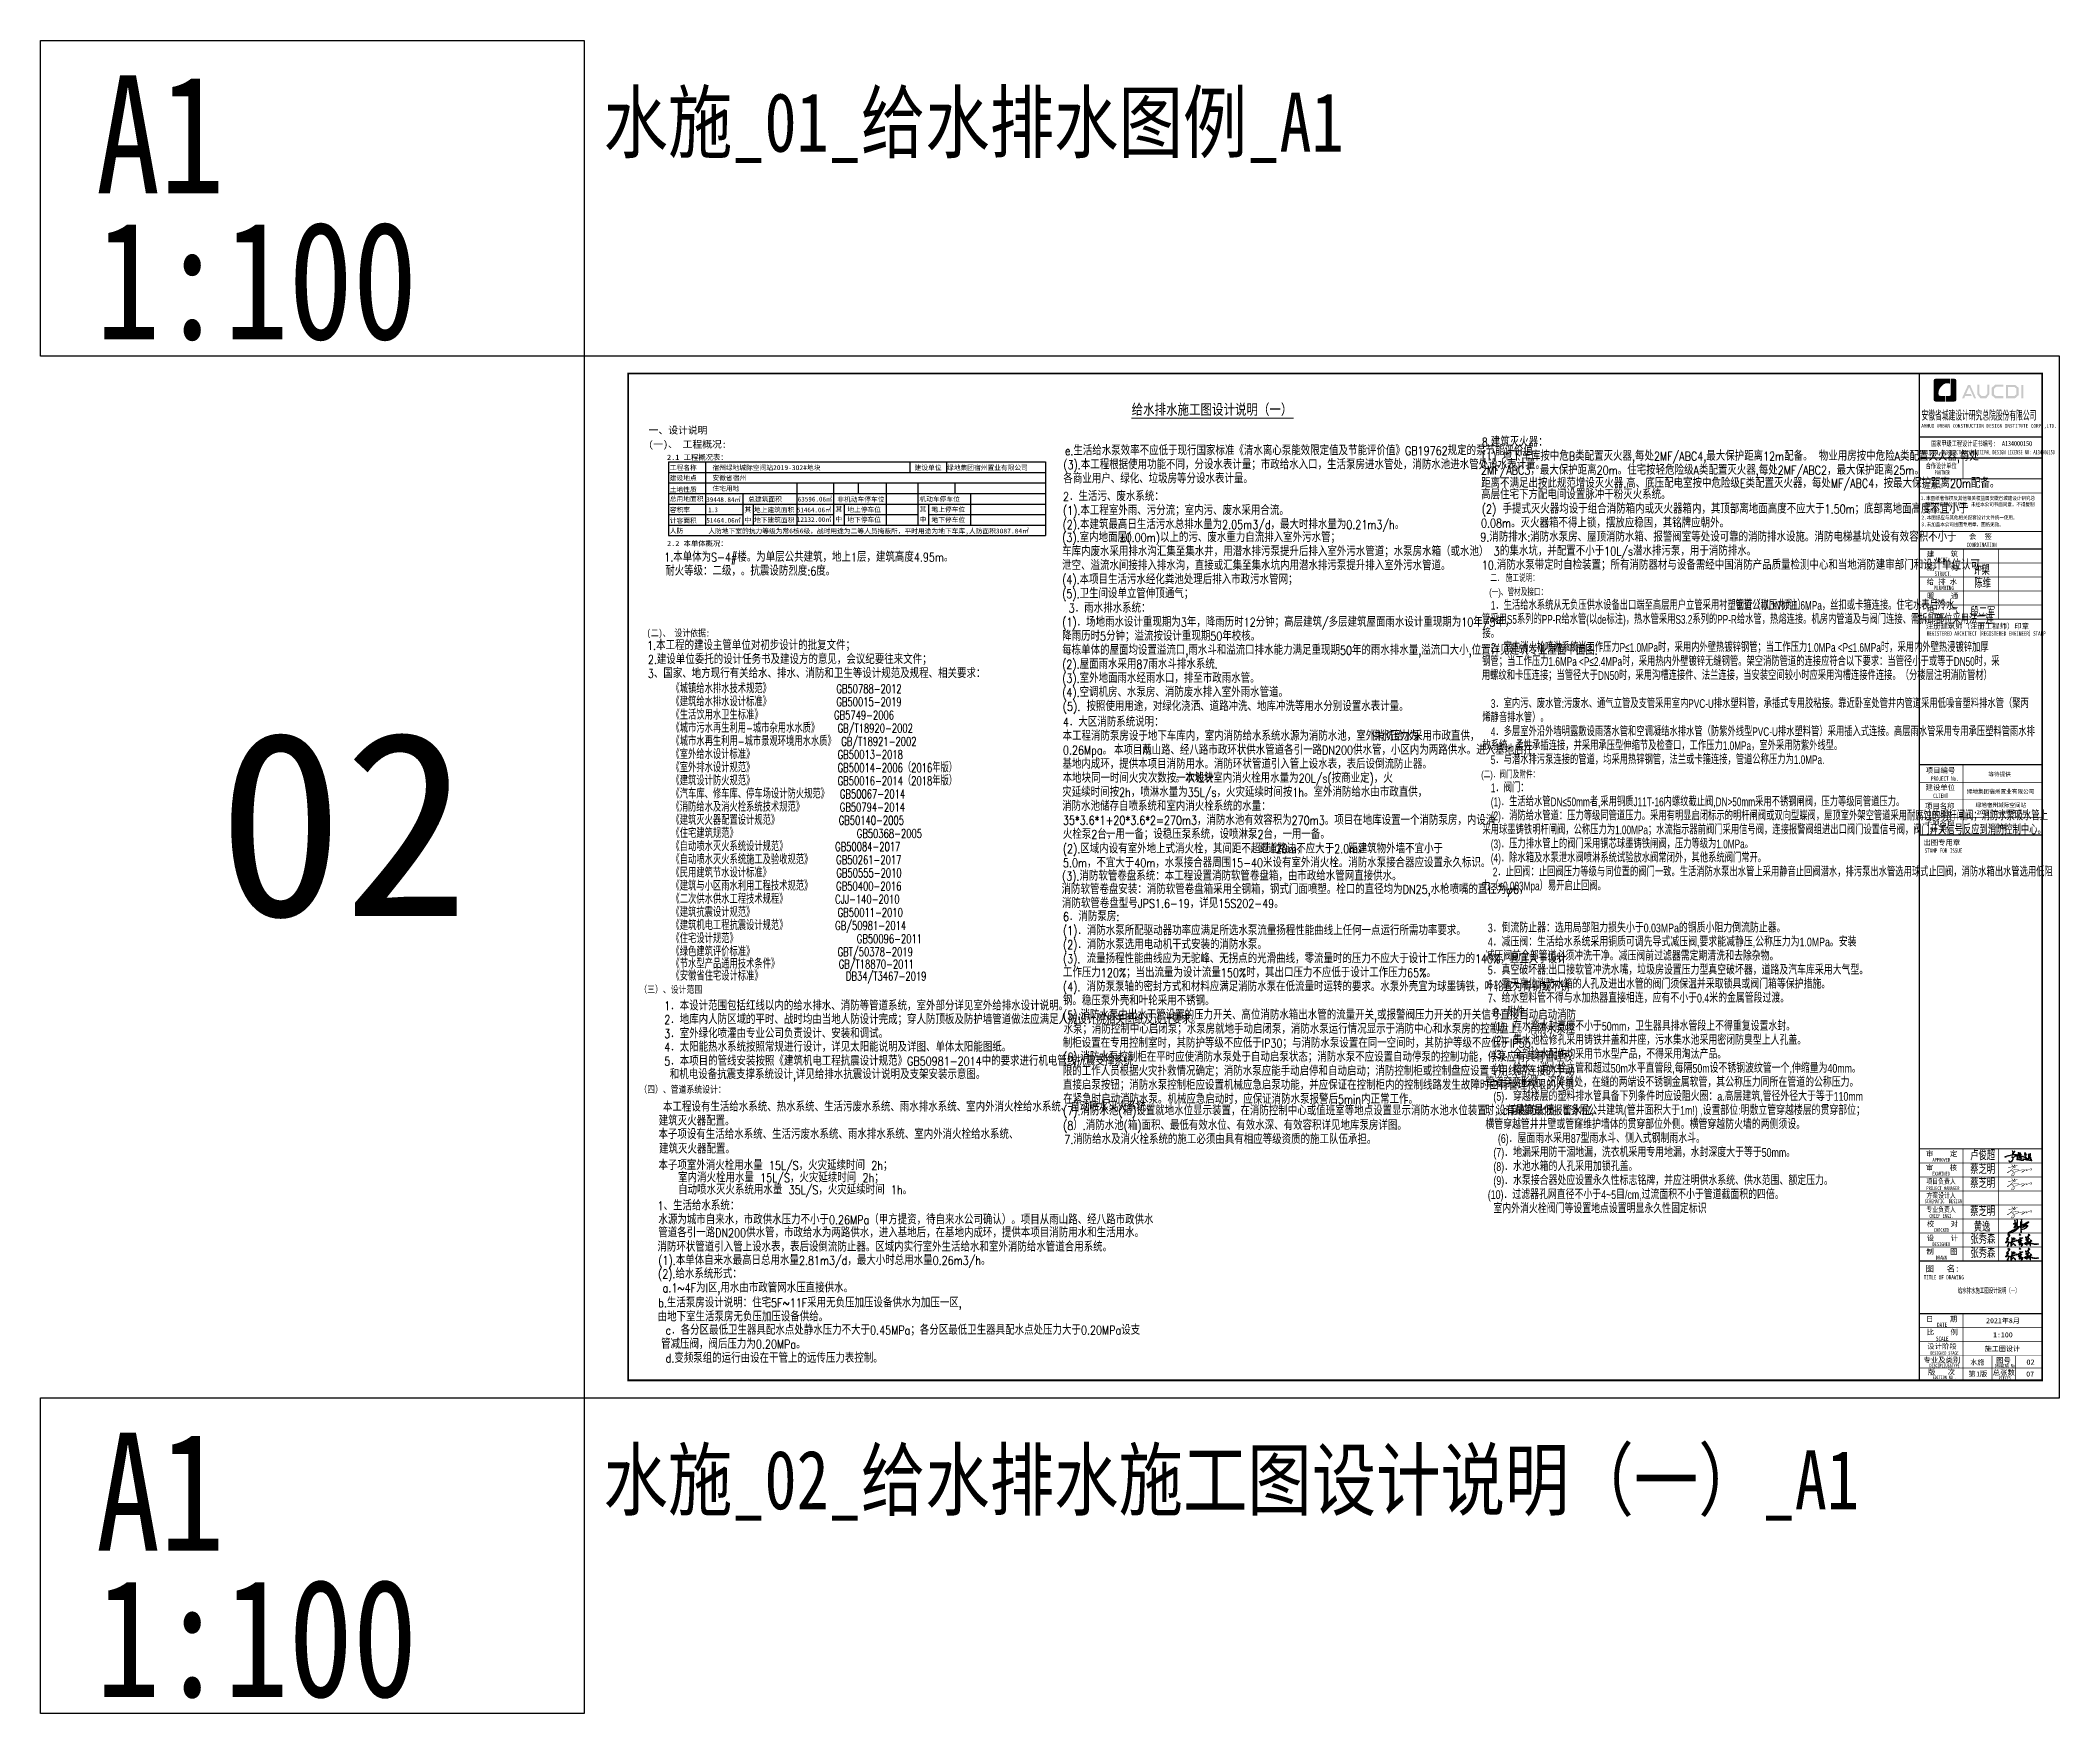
# Model space of a CAD drawing. Extents: x 1725261 to 1937680, y 860327 to 1571294.
# Drawn here: x 1760341 to 1875441, y 1339317 to 1434717 of the extents above; entities that cross this region are included whole.
import ezdxf
from ezdxf.enums import TextEntityAlignment as Align

# ---------------------------------------------------------------- set-up
doc = ezdxf.new("R2010")
doc.units = 0
doc.header["$LTSCALE"] = 1000
doc.header["$MEASUREMENT"] = 0
for name, color, linetype in [('0s_水标注', 7, 'Continuous'), ('7', 7, 'Continuous'), ('C-Sheet-图框', 101, 'Continuous'), ('DIM_SYMB', 3, 'Continuous'), ('PUB_TEXT', 4, 'Continuous'), ('图框', 140, 'Continuous'), ('图签文字', 147, 'Continuous'), ('导图字', 7, 'Continuous')]:
    doc.layers.add(name, color=color, linetype=linetype)
doc.layers.add('图签', color=147, linetype='Continuous', lineweight=18)
doc.layers.add('签名', color=7, linetype='Continuous', lineweight=18)
doc.styles.add('-黑体', font='simhei.ttf', dxfattribs={"width": 0.8})
doc.styles.add('C', font='simhei.ttf')
doc.styles.add('CC', font='', dxfattribs={"height": 400})
doc.styles.add('HT', font='simhei.ttf')
doc.styles.add('HZ', font='TXT', dxfattribs={"bigfont": 'HZTXT'})
doc.styles.add('hztxt', font='a.shx', dxfattribs={"width": 0.75, "bigfont": 'hztxt.shx'})
doc.styles.add('宋体', font='', dxfattribs={"height": 50})
doc.styles.add('建筑图签-1', font='simhei.ttf', dxfattribs={"width": 0.7})
doc.styles.add('建筑图签-2', font='TXT.shx', dxfattribs={"width": 0.5, "bigfont": 'HZTXT.shx'})
doc.styles.add('黑体', font='simhei.ttf')
doc.styles.get('CC').set_extended_font_data('SimSun')
doc.styles.get('宋体').set_extended_font_data('SimSun')

msp = doc.modelspace()

# ---------------------------------------------------------------- texts
at = {"style": 'HZ', "width": 0.8}
for s, p in [('(7).消防水池(箱)设置就地水位显示装置，在消防控制中心或值班室等地点设置显示消防水池水位装置，设有最高最低报警水位.', (1818634.5, 1373434)), ('(8）.消防水池(箱)面积、最低有效水位、有效水深、有效容积详见地库泵房详图。', (1818634.5, 1372600.6))]:
    msp.add_text(s, height=500, dxfattribs=at).set_placement(p)
at = {"color": 6, "style": 'HZ', "width": 0.8}
msp.add_text('7.消防给水及消火栓系统的施工必须由具有相应等级资质的施工队伍承担。', height=500, dxfattribs=at).set_placement((1818701.7, 1371797.7))
at = {"layer": '0s_水标注'}
for s, height, style, width, p in [('给水排水施工图设计说明（一）', 600, '-黑体', 0.8, (1822542.4, 1413379.4)), ('  e.生活给水泵效率不应低于现行国家标准《清水离心泵能效限定值及节能评价值》GB19762规定的泵节能评价值', 500, 'HZ', 0.8, (1818029.9, 1411071.4)), ('8.建筑灭火器：', 500, 'HZ', 0.8, (1842504.9, 1411556.6)), ('各商业用户、绿化、垃圾房等分设水表计量。', 500, 'HZ', 0.8, (1818654, 1409471.4)), ('(3).本工程根据使用功能不同，分设水表计量；市政给水入口，生活泵房进水管处，消防水池进水管处设水表计量。', 500, 'HZ', 0.8, (1818651.6, 1410271.4)), ('2．生活污、废水系统：', 500, 'HZ', 0.8, (1818633.6, 1408457.4)), ('(1).本工程室外雨、污分流；室内污、废水采用合流。', 500, 'HZ', 0.8, (1818630.6, 1407657.4)), ('(2) 手提式灭火器均设于组合消防箱内或灭火器箱内，其顶部离地面高度不应大于1.50m；底部离地面高度不宜小于', 500, 'HZ', 0.8, (1842504.9, 1407746.6)), ('(3).室内地面层(', 500, 'HZ', 0.8, (1818584.8, 1406118.2)), ('±', 500, 'HZ', 0.8, (1821835.7, 1406118.2)), ('0.00m)以上的污、废水重力自流排入室外污水管；', 500, 'HZ', 0.8, (1822207.1, 1406118.2)), ('9.消防排水:消防水泵房、屋顶消防水箱、报警阀室等处设可靠的消防排水设施。消防电梯基坑处设有效容积不小于', 500, 'HZ', 0.8, (1842419.1, 1406146.6)), ('0.08m。灭火器箱不得上锁，摆放应稳固，其铭牌应朝外。', 500, 'HZ', 0.8, (1842462, 1406946.6)), ('车库内废水采用排水沟汇集至集水井，用潜水排污泵提升后排入室外污水管道；水泵房水箱（或水池）', 500, 'HZ', 0.8, (1818581.9, 1405318.2)), ('3', 500, 'HZ', 0.8, (1843176.3, 1405346.6)), ('的集水坑，并配置不小于10L/s潜水排污泵，用于消防排水。', 500, 'HZ', 0.8, (1843540.3, 1405346.6)), ('泄空、溢流水间接排入排水沟，直接或汇集至集水坑内用潜水排污泵提升排入室外污水管道。', 500, 'HZ', 0.8, (1818581.9, 1404518.2)), ('(4).本项目生活污水经化粪池处理后排入市政污水管网；', 500, 'HZ', 0.8, (1818584.8, 1403718.2)), ('10.消防水泵带定时自检装置；所有消防器材与设备需经中国消防产品质量检测中心和当地消防建审部门和设计单位认可。', 500, 'HZ', 0.8, (1842504.9, 1404546.6)), ('二． 施工说明：', 400, 'hztxt', 0.7, (1842996.7, 1403853.1)), ('(5).卫生间设单立管伸顶通气；  ', 500, 'HZ', 0.8, (1818584.8, 1402918.2)), ('(一)、管材及接口：', 399.9, 'hztxt', 0.7, (1842927.5, 1403053.1)), ('3．雨水排水系统：', 500, 'HZ', 0.8, (1818957.9, 1402091.9)), ('管采用S5系列的PP-R给水管(以de标注)，热水管采用S3.2系列的PP-R给水管，热熔连接。机房内管道及与阀门连接、需拆卸部位采用法兰连', 500, 'hztxt', 0.7, (1842516.3, 1401453.1)), ('管道公称压力为1.6MPa，丝扣或卡箍连接。住宅水表后冷水', 500, 'hztxt', 0.7, (1856968.7, 1402253.1)), ('(二)、 设计依据:', 400, '-黑体', 0.8, (1794903.9, 1400733.3)), ('降雨历时5分钟；溢流按设计重现期50年校核。', 500, 'HZ', 0.8, (1818584.8, 1400491.9)), ('(1)．场地雨水设计重现期为3年，降雨历时12分钟；高层建筑/多层建筑屋面雨水设计重现期为10年/5年，', 500, 'HZ', 0.8, (1818584.8, 1401291.9)), ('接。', 500, 'hztxt', 0.7, (1842543.9, 1400653.1)), ('2.建设单位委托的设计任务书及建设方的意见，会议纪要往来文件；', 500, 'HZ', 0.8, (1794967.7, 1399163.8)), ('1.本工程的建设主管单位对初步设计的批复文件；', 500, 'HZ', 0.8, (1794924.9, 1399963.8)), ('每栋单体的屋面均设置溢流口,雨水斗和溢流口排水能力满足重现期50年的雨水排水量,溢流口大小,位置详见建筑专业屋面平面图.', 500, 'HZ', 0.8, (1818584.8, 1399691.9)), ('2．室内消火栓喷淋系统当工作压力P≤1.0MPa时，采用内外壁热镀锌钢管；当工作压力1.0MPa <P≤1.6MPa时，采用内外壁热浸镀锌加厚', 500, 'hztxt', 0.7, (1843018.7, 1399853.1)), ('3、国家、地方现行有关给水、排水、消防和卫生等设计规范及规程、相关要求：', 500, 'HZ', 0.8, (1794967.7, 1398363.8)), ('(2).屋面雨水采用87雨水斗排水系统.', 500, 'HZ', 0.8, (1818584.8, 1398891.9)), ('(3).室外地面雨水经雨水口，排至市政雨水管。', 500, 'HZ', 0.8, (1818584.8, 1398091.9)), ('用螺纹和卡压连接；当管径大于DN50时，采用沟槽连接件、法兰连接，当安装空间较小时应采用沟槽连接件连接。（分楼层注明消防管材）', 500, 'hztxt', 0.7, (1842508, 1398253.1)), ('钢管；当工作压力1.6MPa <P≤2.4MPa时，采用热内外壁镀锌无缝钢管。架空消防管道的连接应符合以下要求：当管径小于或等于DN50时，采', 500, 'hztxt', 0.7, (1842527.3, 1399053.1)), ('(4).空调机房、水泵房、消防废水排入室外雨水管道。', 500, 'HZ', 0.8, (1818584.8, 1397291.9)), (' (5). 按照使用用途，对绿化浇洒、道路冲洗、地库冲洗等用水分别设置水表计量。', 500, 'HZ', 0.8, (1818262.9, 1396489.5)), ('4．多层室外沿外墙明露敷设雨落水管和空调凝结水排水管（防紫外线型PVC-U排水塑料管）采用插入式连接。高层雨水管采用专用承压塑料管雨水排', 500, 'hztxt', 0.7, (1843018.7, 1395053.1)), ('放系统，柔性承插连接，并采用承压型伸缩节及检查口，工作压力1.0MPa，室外采用防紫外线型。', 500, 'hztxt', 0.7, (1842538.4, 1394253.1)), ('5．与潜水排污泵连接的管道，均采用热锌钢管，法兰或卡箍连接，管道公称压力为1.0MPa.', 500, 'hztxt', 0.7, (1843018.7, 1393453.1)), ('(二)．阀门及附件：', 399.9, 'hztxt', 0.7, (1842469.2, 1392653.1)), ('(1)．生活给水管DN≤50mm者,采用铜质J11T-16内螺纹截止阀,DN>50mm采用不锈钢闸阀，压力等级同管道压力。', 500, 'hztxt', 0.7, (1843018.7, 1391053.1)), ('1．阀门：', 500, 'hztxt', 0.7, (1843018.7, 1391853.1)), ('(2)．消防给水管道：压力等级同管道压力。采用有明显启闭标示的明杆闸阀或双向型蝶阀，屋顶室外架空管道采用耐腐蚀的明杆闸阀；消防水泵吸水管上', 500, 'hztxt', 0.7, (1843018.7, 1390253.1)), ('采用球墨铸铁明杆闸阀，公称压力为1.00MPa；水流指示器前阀门采用信号阀，连接报警阀组进出口阀门设置信号阀，阀门开关信号反应到消防控制中心。', 500, 'hztxt', 0.7, (1842541.1, 1389453.1)), ('(3)．压力排水管上的阀门采用铜芯球墨铸铁闸阀，压力等级为1.0MPa。', 500, 'hztxt', 0.7, (1843018.7, 1388653.1)), ('(4)．除水箱及水泵泄水阀喷淋系统试验放水阀常闭外，其他系统阀门常开。', 500, 'hztxt', 0.7, (1843018.7, 1387853.1)), ('2．止回阀：止回阀压力等级与同位置的阀门一致。生活消防水泵出水管上采用静音止回阀潜水，排污泵出水管选用球式止回阀，消防水箱出水管选用低阻', 500, 'hztxt', 0.7, (1843133.3, 1387053.1)), ('力（≤0.003Mpa）易开启止回阀。', 500, 'hztxt', 0.7, (1842513.6, 1386253.1)), ('（三）、设计范围', 400, '-黑体', 0.8, (1794480.6, 1380410)), ('    2．地库内人防区域的平时、战时均由当地人防设计完成；穿人防顶板及防护墙管道做法应满足人防设计院相关图纸及设计要求。 ', 500, 'HZ', 0.8, (1794349.4, 1378633.8)), ('    1．本设计范围包括红线以内的给水排水、消防等管道系统，室外部分详见室外给排水设计说明。', 500, 'HZ', 0.8, (1794349.4, 1379415.4)), ('    3．室外绿化喷灌由专业公司负责设计、安装和调试。', 500, 'HZ', 0.8, (1794349.4, 1377833.8)), ('    4．太阳能热水系统按照常规进行设计，详见太阳能说明及详图、单体太阳能图纸。', 500, 'HZ', 0.8, (1794349.4, 1377065.4)), ('    5．本项目的管线安装按照《建筑机电工程抗震设计规范》GB50981-2014中的要求进行机电管线抗震支撑系统', 500, 'HZ', 0.8, (1794349.4, 1376265.4)), ('和机电设备抗震支撑系统设计,详见给排水抗震设计说明及支架安装示意图。', 500, 'HZ', 0.8, (1796217.1, 1375504.5)), ('（四）、管道系统设计： ', 400, '-黑体', 0.8, (1794480.6, 1374709.6)), ('水源为城市自来水，市政供水压力不小于0.26MPa（甲方提资，待自来水公司确认）。项目从雨山路、经八路市政供水', 499.995, 'HZ', 0.8, (1795570.8, 1367219.1)), ('管道各引一路DN200供水管，市政给水为两路供水，进入基地后，在基地内成环，提供本项目消防用水和生活用水。', 499.995, 'HZ', 0.8, (1795564.6, 1366477.9)), ('消防环状管道引入管上设水表，表后设倒流防止器。区域内实行室外生活给水和室外消防给水管道合用系统。', 499.995, 'HZ', 0.8, (1795511.3, 1365665.8)), ('(2).给水系统形式：', 500, 'HZ', 0.8, (1795547.5, 1364134.6)), ('管减压阀，阀后压力为0.20MPa。', 500, 'HZ', 0.8, (1795724.3, 1360127.1)), ('   c．各分区最低卫生器具配水点处静水压力不大于0.45MPa；各分区最低卫生器具配水点处压力大于0.20MPa设支', 500, 'HZ', 0.8, (1794825, 1360927.1)), ('   d.变频泵组的运行由设在干管上的远传压力表控制。', 500, 'HZ', 0.8, (1794816.5, 1359327.1))]:
    msp.add_text(s, height=height, dxfattribs=dict(at, style=style, width=width)).set_placement(p)
at = {"layer": '0s_水标注', "color": 1}
for s, height, style, width, p in [('(1) 地下车库按中危B类配置灭火器,每处2MF/ABC4,最大保护距离12m配备。 物业用房按中危险A类配置灭火器,每处', 500, 'HZ', 0.8, (1842504.9, 1410756.6)), ('2MF/ABC3，最大保护距离20m。住宅按轻危险级A类配置灭火器,每处2MF/ABC2，最大保护距离25m。', 500, 'HZ', 0.8, (1842461.5, 1409956.6)), ('距离不满足出按此规范增设灭火器.高、底压配电室按中危险级E类配置灭火器，每处MF/ABC4，按最大保护距离20m配备。 ', 500, 'HZ', 0.8, (1842464.9, 1409211.3)), ('高层住宅下方配电间设置脉冲干粉灭火系统。', 500, 'HZ', 0.8, (1842464.9, 1408561.3)), ('(2).本建筑最高日生活污水总排水量为2.05m3/d，最大时排水量为0.21m3/h。', 500, 'HZ', 0.8, (1818608, 1406857.4)), ('1.本单体为S-4#楼。为单层公共建筑，地上1层，建筑高度4.95m。', 500, 'HZ', 0.8, (1795899.7, 1404997.2)), ('耐火等级：二级，。抗震设防烈度:6度。', 500, 'HZ', 0.8, (1795953.7, 1404207.2)), ('1．生活给水系统从无负压供水设备出口端至高层用户立管采用衬塑钢管（以DN标注），', 500, 'hztxt', 0.7, (1843018.7, 1402253.1)), ('供水压力为', 499.99, 'HZ', 0.8, (1836208.8, 1394796.5)), ('0.26Mpa。', 499.99, 'HZ', 0.8, (1818624.8, 1393996.5)), ('本项目从', 499.99, 'HZ', 0.8, (1821539, 1393996.5)), ('雨山路、经八路市政环状供水管道各引一路DN200供水管，小区内为两路供水。进入基地后在', 499.995, 'HZ', 0.8, (1823139, 1393996.5)), ('基地内成环，提供本项目消防用水。消防环状管道引入管上设水表，表后设倒流防止器。', 499.995, 'HZ', 0.8, (1818599.6, 1393196.5)), ('本地块同一时间火灾次数按一次设计', 499.995, 'HZ', 0.8, (1818609, 1392396.6)), ('。本地块室内消火栓用水量为20L/s(按商业定)，火', 499.995, 'HZ', 0.8, (1825041.8, 1392396.6)), ('灾延续时间按2h，喷淋水量为35L/s，火灾延续时间按1h。室外消防给水由市政直供，', 499.995, 'HZ', 0.8, (1818590.1, 1391596.6)), ('消防水池储存自喷系统和室内消火栓系统的水量：', 499.995, 'HZ', 0.8, (1818587, 1390796.6)), ('35*3.6*1+20*3.6*2=270m3，消防水池有效容积为270m3。项目在地库设置一个消防泵房，内设消', 499.995, 'HZ', 0.8, (1818624.8, 1389996.6)), ('火栓泵2台，', 499.99, 'HZ', 0.8, (1818624.8, 1389196.6)), ('一用一备；设稳压泵系统，设喷淋泵2台，一用一备。', 499.995, 'HZ', 0.8, (1821078.7, 1389196.6)), ('(3).消防软管卷盘系统：本工程设置消防软管卷盘箱，由市政给水管网直接供水。', 499.995, 'HZ', 0.8, (1818575.4, 1386818.4)), ('消防软管卷盘安装：消防软管卷盘箱采用全钢箱，钢式门面喷塑。栓口的直径均为DN25,水枪喷嘴的直径为φ6，', 499.995, 'HZ', 0.8, (1818550.6, 1386054.9)), ('消防软管卷盘型号JPS1.6-19，详见15S202-49。', 499.995, 'HZ', 0.8, (1818574.2, 1385254.9)), ('本子项设有生活给水系统、生活污废水系统、雨水排水系统、室内外消火栓给水系统、', 499.995, 'HZ', 0.8, (1795572.4, 1372089.2)), ('本子项室外消火栓用水量 15L/S，火灾延续时间 2h；', 499.995, 'HZ', 0.8, (1795572.4, 1370319.3)), ('室内消火栓用水量 15L/S，火灾延续时间 2h；', 499.995, 'HZ', 0.8, (1796692.7, 1369615.8)), ('自动喷水灭火系统用水量 35L/S，火灾延续时间 1h。', 499.995, 'HZ', 0.8, (1796692.7, 1368925.4)), ('(1).本单体自来水最高日总用水量2.81m3/d，最大小时总用水量0.26m3/h。', 499.995, 'HZ', 0.8, (1795566.2, 1364904.2)), ('b.生活泵房设计说明：住宅5F~11F采用无负压加压设备供水为加压一区,', 499.995, 'HZ', 0.8, (1795555.6, 1362482.4)), ('   a.1~4F为I区,用水由市政管网水压直接供水。', 499.995, 'HZ', 0.8, (1794650.1, 1363334.6)), ('由地下室生活泵房无负压加压设备供给。', 499.995, 'HZ', 0.8, (1795528, 1361682.4))]:
    msp.add_text(s, height=height, dxfattribs=dict(at, style=style, width=width)).set_placement(p)
at = {"layer": '0s_水标注', "color": 7}
for s, height, style, width, p in [('烯静音排水管）。', 500, 'hztxt', 0.7, (1842535.6, 1395853.1)), ('3．室内污、废水管:污废水、通气立管及支管采用室内PVC-U排水塑料管，承插式专用胶粘接。靠近卧室处管井内管道采用低噪音塑料排水管（聚丙', 500, 'hztxt', 0.7, (1843018.7, 1396653.1)), ('6．消防泵房:', 500, 'HZ', 0.8, (1818626.7, 1384506.3)), ('(1)．消防水泵所配驱动器功率应满足所选水泵流量扬程性能曲线上任何一点运行所需功率要求。', 500, 'HZ', 0.8, (1818629.5, 1383706.3)), ('(2)．消防水泵选用电动机干式安装的消防水泵。', 500, 'HZ', 0.8, (1818629.5, 1382906.3)), ('(3). 流量扬程性能曲线应为无驼峰、无拐点的光滑曲线，零流量时的压力不应大于设计工作压力的140%%%，且宜大于设计', 500, 'HZ', 0.8, (1818629.5, 1382106.3)), ('工作压力120%%%；当出流量为设计流量150%%%时，其出口压力不应低于设计工作压力65%%%。', 500, 'HZ', 0.8, (1818628.6, 1381306.3)), ('钢。稳压泵外壳和叶轮采用不锈钢。', 500, 'HZ', 0.8, (1818631.7, 1379706.3)), ('(4). 消防泵泵轴的密封方式和材料应满足消防水泵在低流量时运转的要求。水泵外壳宜为球墨铸铁，叶轮宜为青铜或不锈', 500, 'HZ', 0.8, (1818629.5, 1380506.3)), ('(5).消防水泵由出水干管设置的压力开关、高位消防水箱出水管的流量开关,或报警阀压力开关的开关信号直接自动启动消防', 500, 'HZ', 0.8, (1818631.2, 1378890.7)), ('制柜设置在专用控制室时，其防护等级不应低于IP30；与消防水泵设置在同一空间时，其防护等级不应低于IP55.', 500, 'HZ', 0.8, (1818620.9, 1377290.7)), ('水泵；消防控制中心启闭泵；水泵房就地手动启闭泵，消防水泵运行情况显示于消防中心和水泵房的控制盘上。消防水泵控', 500, 'HZ', 0.8, (1818661.8, 1378090.7)), ('(6).消防水泵控制柜在平时应使消防水泵处于自动启泵状态；消防水泵不应设置自动停泵的控制功能，停泵应有具有管理权', 500, 'HZ', 0.8, (1818631.2, 1376490.7)), ('直接启泵按钮；消防水泵控制柜应设置机械应急启泵功能，并应保证在控制柜内的控制线路发生故障时由有管理权限的人员', 500, 'HZ', 0.8, (1818630.3, 1374890.7)), ('限的工作人员根据火灾扑救情况确定；消防水泵应能手动启停和自动启动；消防控制柜或控制盘应设置专用线路连接的手动', 500, 'HZ', 0.8, (1818620.9, 1375690.7)), ('在紧急时启动消防水泵。机械应急启动时，应保证消防水泵报警后5min内正常工作。', 500, 'HZ', 0.8, (1818646, 1374090.7)), ('建筑灭火器配置。', 499.99, 'HZ', 0.8, (1795590.4, 1372851.8)), ('   本工程设有生活给水系统、热水系统、生活污废水系统、雨水排水系统、室内外消火栓给水系统、自动喷水灭火系统、', 499.995, 'HZ', 0.8, (1794669.3, 1373651.8)), ('建筑灭火器配置。', 499.99, 'HZ', 0.8, (1795608, 1371254.8)), ('1、生活给水系统：', 499.99, 'HZ', 0.8, (1795520.5, 1368019))]:
    msp.add_text(s, height=height, dxfattribs=dict(at, style=style, width=width)).set_placement(p)
at = {"layer": '0s_水标注', "color": 0, "style": 'HZ', "width": 0.8}
for s, height, p in [('本工程消防泵房设于地下车库内，室内消防给水系统水源为消防水池，室外消防给水采用市政直供，', 499.995, (1818609, 1394796.5)), ('4．大区消防系统说明：', 499.995, (1818624.8, 1395596.5)), ('5.0m，不宜大于40m，水泵接合器周围15-40米设有室外消火栓。消防水泵接合器应设置永久标识。', 499.995, (1818624.8, 1387571.9)), ('(2).区域内设有室外地上式消火栓，其间距不超过120m，', 499.995, (1818624.8, 1388371.9)), ('距道路边不应大于2.0m，', 499.995, (1829767.5, 1388371.9)), ('距建筑物外墙不宜小于', 499.99, (1834891.3, 1388371.9))]:
    msp.add_text(s, height=height, dxfattribs=at).set_placement(p)
at = {"layer": '0s_水标注', "width": 21570.464, "attachment_point": 1}
for s, insert, char_height, line_spacing_factor, style in [('{\\fSimHei|b0|i0|c134|p2;一、设计说明\\P(一)、 工程概况:}', (1795010.6, 1412690.3), 399.913, 1.200263, 'HZ'), ('{\\C7; 3．倒流防止器：选用局部阻力损失小于0.03MPa的铜质小阻力倒流防止器。\\P 4．减压阀：生活给水系统采用铜质可调先导式减压阀,要求能减静压,公称压力为1.0MPa。安装减压阀前全部管道必须冲洗干净。减压阀前过滤器需定期清洗和去除杂物。\\P 5．真空破坏器:出口接软管冲洗水嘴，垃圾房设置压力型真空破坏器，道路及汽车库采用大气型。\\P 6．露天高位消防水箱的人孔及进出水管的阀门须保温并采取锁具或阀门箱等保护措施。\\P 7、给水塑料管不得与水加热器直接相连，应有不小于0.4米的金属管段过渡。\\P\\pi458.4;8．附件：\\P(1)．存水弯水封高度不小于50mm，卫生器具排水管段上不得重复设置水封。\\P(2)．集水池检修孔采用铸铁井盖和井座，污水集水池采用密闭防臭型上人孔盖。\\P(3)．全部给水配件均采用节水型产品，不得采用淘汰产品。\\P(4)．给水、消火栓立管和超过50m水平直管段,每隔50m设不锈钢波纹管一个,伸缩量为40mm。管道穿变形缝、沉降缝处，在缝的两端设不锈钢金属软管，其公称压力同所在管道的公称压力。\\P(5)．穿越楼层的塑料排水管具备下列条件时应设阻火圈：a.高层建筑,管径外径大于等于110mm时；c.穿越防火墙。d.多层公共建筑(管井面积大于1m!) ,设置部位:明敷立管穿越楼层的贯穿部位；横管穿越管井井壁或管窿维护墙体的贯穿部位外侧。横管穿越防火墙的两侧须设。^J\\fSimSun|b0|i0|c134|p2; \\Fros,hztxt|c134;(6)．屋面雨水采用87型雨水斗、侧入式钢制雨水斗。\\P(7)．地漏采用防干涸地漏，洗衣机采用专用地漏，水封深度大于等于50mm。\\P(8)．水池水箱的人孔采用加锁孔盖。\\P(9)．水泵接合器处应设置永久性标志铭牌，并应注明供水系统、供水范围、额定压力。\\P\\pi0; (10)．过滤器孔网直径不小于4~5目/cm\\Fros,hztxt|c0;,\\Fros,hztxt|c134;过流面积不小于管道截面积的四倍。\\Fros,hztxt|c0;\\P\\pi458.4;\\Fros,hztxt|c134;室内外消火栓阀门等设置地点设置明显永久性固定标识}', (1842708.9, 1384359.8), 500, 0.96, 'hztxt')]:
    msp.add_mtext(s, dxfattribs=dict(at, insert=insert, char_height=char_height, line_spacing_factor=line_spacing_factor, style=style))
at = {"layer": '7', "style": 'CC'}
for s, height, p in [('2.1 工程概况表：', 300, (1796062.8, 1410796.2)), ('工程名称', 274.29, (1796217.1, 1410220.1)), ('宿州绿地城际空间站2019-302#地块', 274.286, (1798648.7, 1410220.1)), ('建设单位', 274.29, (1810171.7, 1410220.1)), ('建设地点', 274.29, (1796217.1, 1409634.9)), ('土地性质', 274.29, (1796217.1, 1408970.1)), ('住宅用地', 274.29, (1798648.7, 1409034.9)), ('安徽省宿州', 274.29, (1798648.7, 1409634.9)), ('容积率', 274.29, (1796217.1, 1407815.9)), ('总用地面积', 274.29, (1796217.1, 1408440)), ('其', 274.3, (1800477.9, 1407826.1)), ('总建筑面积', 274.29, (1800688.9, 1408416.8)), ('地上建筑面积', 274.29, (1801015, 1407815.9)), ('其', 274.3, (1805657.8, 1407846.5)), ('非机动车停车位', 274.29, (1805766.8, 1408408.6)), ('地上停车位', 274.29, (1806338.9, 1407826.2)), ('机动车停车位', 274.29, (1810448.1, 1408424.8)), ('其', 274.3, (1810457.8, 1407850.5)), ('地上停车位', 274.29, (1811138.9, 1407836.5)), ('人防', 274.29, (1796217.1, 1406621.5)), ('计容面积', 274.29, (1796217.1, 1407203.9)), ('中', 274.3, (1800477.9, 1407234.6)), ('地下建筑面积', 274.29, (1801018.9, 1407234.6)), ('中', 274.3, (1805657.8, 1407275.5)), ('地下停车位', 274.29, (1806338.9, 1407255)), ('中', 274.3, (1810457.8, 1407265.2)), ('地下停车位', 274.29, (1811138.9, 1407244.8)), ('2.2 本单体概况：', 300, (1796062.8, 1405886.4))]:
    msp.add_text(s, height=height, dxfattribs=at).set_placement(p)
at = {"layer": '7', "color": 0, "style": 'CC'}
msp.add_text('绿地集团宿州置业有限公司 ', height=274.286, dxfattribs=at).set_placement((1812022.8, 1410220.1))
at = {"layer": '7', "color": 1, "style": 'CC'}
for s, width, p in [('39448.84㎡', 0.9, (1798295.4, 1408393.6)), ('1.3', 0.8, (1798416.9, 1407815.9)), ('51464.06㎡', 0.9, (1803457, 1407807.3)), ('63596.06㎡', 0.9, (1803511.4, 1408424.8)), ('51464.06㎡', 0.9, (1798303.3, 1407214.1)), ('12132.00㎡', 0.9, (1803465.3, 1407265.2))]:
    msp.add_text(s, height=274.29, dxfattribs=dict(at, width=width)).set_placement(p)
msp.add_text('人防地下室的抗力等级为常6核6级，战时用途为二等人员掩蔽所，平时用途为地下车库,人防面积3087.84㎡', height=274.286, dxfattribs=at).set_placement((1798416.9, 1406607.4))
at = {"layer": 'C-Sheet-图框', "color": 7, "style": '宋体', "width": 0.6}
msp.add_text('给水排水施工图设计说明（一）', height=300, dxfattribs=at).set_placement((1869632.2, 1363297.8))
at = {"layer": 'C-Sheet-图框', "color": 7, "style": '宋体'}
msp.add_text('02', height=300, dxfattribs=at).set_placement((1873545.1, 1359208.2))
at = {"layer": 'DIM_SYMB', "color": 6, "style": 'C'}
msp.add_text('02', height=10514.77, dxfattribs=at).set_placement((1770458, 1384801))
at = {"layer": 'PUB_TEXT', "style": 'HZ', "width": 0.7}
for s, p in [('   《城镇给水排水技术规范》           GB50788-2012', (1795296.3, 1397498)), ('   《建筑给水排水设计标准》           GB50015-2019', (1795296.3, 1396748)), ('   《生活饮用水卫生标准》            GB5749-2006', (1795296.3, 1395998)), ('   《城市污水再生利用-城市杂用水水质》   GB/T18920-2002', (1795296.3, 1395248)), ('   《城市水再生利用-城市景观环境用水水质》 GB/T18921-2002', (1795296.3, 1394498)), ('   《室外给水设计标准》              GB50013-2018', (1795296.3, 1393748)), ('   《室外排水设计规范》              GB50014-2006（2016年版）', (1795296.3, 1392998)), ('   《建筑设计防火规范》              GB50016-2014（2018年版）', (1795296.3, 1392248)), ('   《汽车库、修车库、停车场设计防火规范》  GB50067-2014', (1795296.3, 1391498)), ('   《消防给水及消火栓系统技术规范》      GB50794-2014', (1795296.3, 1390748)), ('   《建筑灭火器配置设计规范》          GB50140-2005', (1795296.3, 1389998)), ('   《住宅建筑规范》                    GB50368-2005', (1795296.3, 1389248)), ('   《自动喷水灭火系统设计规范》        GB50084-2017', (1795296.3, 1388498)), ('   《自动喷水灭火系统施工及验收规范》    GB50261-2017', (1795296.3, 1387748)), ('   《民用建筑节水设计标准》           GB50555-2010', (1795296.3, 1386998)), ('   《建筑与小区雨水利用工程技术规范》    GB50400-2016', (1795296.3, 1386248)), ('   《二次供水供水工程技术规程》        CJJ-140-2010', (1795296.3, 1385498)), ('   《建筑抗震设计规范》              GB50011-2010', (1795296.3, 1384748)), ('   《建筑机电工程抗震设计规范》        GB/50981-2014', (1795296.3, 1383998)), ('   《住宅设计规范》                    GB50096-2011', (1795296.3, 1383248)), ('   《节水型产品通用技术条件》          GB/T18870-2011', (1795296.3, 1381803.7)), ('   《安徽省住宅设计标准》              DB34/T3467-2019', (1795296.3, 1381113.7))]:
    msp.add_text(s, height=500, dxfattribs=at).set_placement(p)
at = {"layer": 'PUB_TEXT', "color": 1, "style": 'HZ', "width": 0.7}
msp.add_text('   《绿色建筑评价标准》              GBT/50378-2019', height=500, dxfattribs=at).set_placement((1795296.3, 1382498))
at = {"layer": '图框', "color": 2, "style": '黑体', "width": 0.8}
for s, p in [('A1', (1763504.2, 1425999.9)), ('1:100', (1763504.2, 1417673.8)), ('A1', (1763504.2, 1348599.9)), ('1:100', (1763504.2, 1340273.8))]:
    msp.add_text(s, height=6729.45, dxfattribs=at).set_placement(p)
at = {"layer": '图框'}
for s, height, style, width, p in [('ANHUI URBAN CONSTRUCTION DESIGN INSTITUTE CORP.,LTD.', 200, '建筑图签-1', 0.91, (1867559.5, 1412639.3)), ('NATIONAL ARCHITECTURAL&MUNICIPAL DESIGN LICENSE NO: A134000150', 250, '建筑图签-1', 0.6, (1867577.8, 1411111.7)), ('PARTNER', 250, '建筑图签-1', 0.6, (1868315.8, 1409950.7)), ('1.本图纸著作权及其他相关权益属安徽省城建设计研究总', 210, 'HT', 0.88, (1867526.8, 1408510.5)), ('本图纸。', 210, 'HT', 0.88, (1867806.2, 1407806.1)), ('院股份有限公司所有。未经本公司书面同意，不得复制', 210, 'HT', 0.88, (1867806.2, 1408156.1)), (' 2.本图纸应与其他相关配套设计文件统一使用。 ', 210, 'HT', 0.88, (1867415.9, 1407409.4)), ('3.未加盖本公司出图专用章，图纸无效。', 210, 'HT', 0.88, (1867559, 1407014.7)), ('COORDINATION', 250, '建筑图签-1', 0.7, (1870140.7, 1405830.3)), ('STRUCT.', 250, '建筑图签-1', 0.7, (1868310.9, 1404182)), ('ARCHI.', 250, '建筑图签-1', 0.7, (1868350.5, 1404978.9)), ('PLUMBING', 250, '建筑图签-1', 0.7, (1868270.2, 1403375.6)), ('ELEC.', 250, '建筑图签-1', 0.7, (1868319.5, 1401797.6)), ('HVAC.', 250, '建筑图签-1', 0.7, (1868334.9, 1402582.4)), ('REGISTERED ARCHITECT（REGISTERED ENGINEER）STAMP', 250, '建筑图签-1', 0.7, (1867869.9, 1400775.8)), ('PROJECT No.', 250, '建筑图签-1', 0.7, (1868110.7, 1392502.2, -1799)), ('CLIENT', 250, '建筑图签-1', 0.7, (1868234.8, 1391523.1)), ('PROJECT', 250, '建筑图签-1', 0.7, (1868170, 1390503.9)), ('SUB ITEM', 250, '建筑图签-1', 0.7, (1868043.4, 1389592.8)), ('STAMP FOR ISSUE', 250, '建筑图签-1', 0.7, (1867753.8, 1388398.4)), ('APPROVED ', 220, '建筑图签-1', 0.7, (1868191.7, 1370781.8)), ('EXAMINED  ', 220, '建筑图签-1', 0.7, (1868183.1, 1369991.3, -1799)), ('SCHEMATIC  DESIGN', 220, '建筑图签-1', 0.7, (1867743.7, 1368418.5, -1799)), ('PROJECT MANAGER', 220, '建筑图签-1', 0.7, (1867844.9, 1369165.1, -1799)), ('TITLE OF DRAWING', 250, '建筑图签-1', 0.7, (1867695.1, 1364069.6)), ('SCALE', 250, '建筑图签-1', 0.7, (1868396.3, 1360567.1)), ('DATE', 250, '建筑图签-1', 0.7, (1868457.5, 1361366.3)), ('DESIGNED STAGE', 200, '建筑图签-1', 0.7, (1868073.7, 1359777)), ('DISCIPLIUE&TYPE', 200, '建筑图签-1', 0.7, (1868023.9, 1359064.3)), ('EDITION NO .', 200, '建筑图签-1', 0.7, (1868207.6, 1358391.3)), ('DRAWING No.', 200, '建筑图签-1', 0.7, (1871746.1, 1359057)), ('PIECES', 200, '建筑图签-1', 0.7, (1871974.8, 1358357))]:
    msp.add_text(s, height=height, dxfattribs=dict(at, style=style, width=width)).set_placement(p)
at = {"layer": '图框', "style": '建筑图签-1', "width": 0.7}
for s, p in [('CHIEF ENGI.', (1868705.5, 1367691.9)), ('CHECKED  ', (1868834.1, 1366885.9)), ('DESIGNED ', (1868760.6, 1366082.6)), (' DRAWN   ', (1868825.6, 1365317.6))]:
    msp.add_text(s, height=220, dxfattribs=at).set_placement(p, align=Align.MIDDLE)
at = {"layer": '图签', "color": 2, "style": '宋体'}
for s, height, p in [('等待提供', 229.34, (1871378.5, 1392764.9)), ('绿地集团宿州置业有限公司', 229.345, (1870146.2, 1391779.1)), ('绿地宿州城际空间站', 229.34, (1870650.9, 1391004.8)), ('2019-302#地块项目', 229.345, (1870718.1, 1390595.7)), ('S-4#楼', 229.34, (1871390.2, 1389764.9)), ('2021年8月', 286.68, (1871251, 1361578.8)), ('1:100', 286.68, (1871647.5, 1360771.2)), ('水施', 286.68, (1870345.3, 1359209.9)), ('施工图设计', 286.68, (1871173.4, 1359978.8)), ('1', 286.7, (1870684.4, 1358542.2)), ('07', 286.68, (1873537.6, 1358536.2))]:
    msp.add_text(s, height=height, dxfattribs=at).set_placement(p)
at = {"layer": '图签文字', "color": 7, "style": '建筑图签-1'}
for s, height, width, p in [('安徽省城建设计研究总院股份有限公司', 500, 0.55, (1867569.1, 1413094.2)), ('国家甲级工程设计证书编号:  A134000150', 300, 0.7, (1868113.2, 1411584.5)), ('合作设计单位', 300, 0.7, (1867806, 1410307.4)), ('项目负责人', 300, 0.8, (1867843.5, 1369517.8)), ('方案设计人', 300, 0.8, (1867843.5, 1368715.3)), ('专业负责人', 300, 0.8, (1867842.3, 1367908.8))]:
    msp.add_text(s, height=height, dxfattribs=dict(at, width=width)).set_placement(p)
for s, height, p in [('注意:', 300, (1867672.5, 1409180.4)), ('会  签', 300, (1870275.7, 1406284.7)), ('建    筑', 300, (1867870.7, 1405283.9)), ('结    构', 300, (1867875.4, 1404496.4)), ('给 排 水', 300, (1867866.1, 1403702.5)), ('暖    通', 300, (1867884.3, 1402899.4)), ('电    气', 300, (1867874.5, 1402099.2)), ('注册建筑师（注册工程师）印章', 300, (1867816.5, 1401170.9)), ('项目编号', 300, (1867809, 1392949.6)), ('建设单位', 300, (1867801.2, 1391972.2)), ('项目名称', 300, (1867767.7, 1390914.2)), ('子项名称', 300, (1867767.7, 1389957.5)), ('出图专用章', 300, (1867676.9, 1388835.2)), ('审    定', 300, (1867828.8, 1371096.3)), ('审    核', 300, (1867815.6, 1370294)), ('校    对', 300, (1867874.4, 1367085.3)), ('设    计', 300, (1867868.9, 1366283.6)), ('制    图', 300, (1867845.9, 1365508.8)), ('图   名:', 350, (1867796.3, 1364512.3)), ('日    期', 300, (1867824.9, 1361665.9)), ('比    例', 300, (1867863.3, 1360918.7)), ('专业及类别', 300, (1867679, 1359330.2)), ('设计阶段', 300, (1867892.9, 1360116.8)), ('图号', 300, (1871821.9, 1359311.5)), ('版   次 ', 300, (1867937.1, 1358640.1)), ('第 版', 300, (1870241.8, 1358540.5)), ('总张数', 300, (1871628.9, 1358611.5))]:
    msp.add_text(s, height=height, dxfattribs=at).set_placement(p)
at = {"layer": '图签文字', "color": 1, "style": '建筑图签-2', "width": 0.7}
for s, p in [('许槊', (1870515.6, 1404245.2)), ('陈维', (1870586.7, 1403504.3)), ('段二军', (1870361.8, 1401848.7)), ('卢俊超', (1870347.3, 1370879)), ('蔡芝明', (1870347.3, 1370088)), ('蔡芝明', (1870347.3, 1369288)), ('蔡芝明', (1870347.3, 1367688)), ('张秀森', (1870357.4, 1366097.5)), ('黄逸', (1870549.2, 1366803.3)), ('张秀森', (1870357.4, 1365297.5))]:
    msp.add_text(s, height=500, dxfattribs=at).set_placement(p)
at = {"layer": '导图字', "color": 1, "style": '黑体', "width": 0.8}
for s, p in [('水施_01_给水排水图例_A1', (1792442.1, 1428368.7)), ('水施_02_给水排水施工图设计说明（一）_A1', (1792442.1, 1350968.7))]:
    msp.add_text(s, height=3364.726, dxfattribs=at).set_placement(p)

# ---------------------------------------------------------------- blocks, each defined once
blk = doc.blocks.new('GDGDGRDGDRGDR')
at = {"layer": '图框'}
blk.add_lwpolyline([(148133, -148204), (190183, -148204), (190183, -118504), (148133, -118504)], close=True, dxfattribs=at)
at = {"layer": '图框', "const_width": 50}
blk.add_lwpolyline([(149383, -147704), (189683, -147704), (189683, -119004), (149383, -119004)], close=True, dxfattribs=at)
blk = doc.blocks.new('ljc')
at = {"linetype": 'Continuous'}
h = blk.add_hatch(color=0, dxfattribs=at)
h.paths.add_polyline_path([(2023, 1568), (2019, 1564), (2020, 1562), (2024, 1562), (2022, 1552), (1955, 1538), (1933, 1530), (1930, 1527), (1929, 1525), (1931, 1523), (1944, 1524), (1946, 1526), (1942, 1528), (1960, 1535), (1967, 1535), (1975, 1538), (1985, 1539), (1998, 1543), (2010, 1544), (2018, 1547), (2025, 1546), (2035, 1549), (2061, 1550), (2052, 1537), (2042, 1528), (2028, 1521), (2023, 1521), (2018, 1526), (2015, 1527), (2013, 1525), (2013, 1521), (2019, 1516), (2022, 1508), (2022, 1494), (2012, 1477), (2000, 1469), (1988, 1467), (1982, 1473), (1980, 1480), (1978, 1482), (1978, 1475), (1981, 1468), (1988, 1463), (1994, 1463), (2005, 1467), (2018, 1478), (2027, 1493), (2028, 1504), (2025, 1517), (2033, 1518), (2054, 1533), (2067, 1549), (2067, 1552), (2064, 1555), (2029, 1553), (2036, 1575), (2049, 1591), (2047, 1593), (2043, 1592), (2028, 1573), (2025, 1589), (2021, 1597), (2018, 1599), (2017, 1597), (2020, 1590)])
h.paths.add_polyline_path([(2081, 1522), (2081, 1528), (2075, 1541), (2093, 1562), (2097, 1572), (2094, 1577), (2087, 1576), (2089, 1572), (2092, 1572), (2091, 1567), (2080, 1551), (2066, 1537), (2065, 1535), (2067, 1533), (2073, 1535), (2077, 1523), (2077, 1513), (2072, 1496), (2072, 1492), (2074, 1490), (2078, 1494), (2083, 1510), (2099, 1510), (2119, 1507), (2119, 1500), (2116, 1496), (2108, 1493), (2087, 1496), (2084, 1492), (2087, 1489), (2103, 1488), (2122, 1483), (2140, 1484), (2148, 1482), (2152, 1486), (2152, 1491), (2148, 1488), (2125, 1488), (2114, 1490), (2124, 1499), (2126, 1509), (2121, 1512), (2119, 1511), (2108, 1514), (2124, 1523), (2132, 1532), (2130, 1535), (2121, 1536), (2115, 1533), (2109, 1533), (2123, 1555), (2121, 1559), (2114, 1557), (2116, 1564), (2115, 1569), (2111, 1573), (2105, 1572), (2093, 1554)])
h.paths.add_polyline_path([(2089, 1535), (2097, 1535), (2112, 1551), (2116, 1552), (2111, 1543), (2099, 1528), (2101, 1526), (2114, 1528), (2121, 1531), (2124, 1530), (2118, 1524), (2101, 1515), (2084, 1514), (2084, 1518)], flags=16)
h.paths.add_polyline_path([(2093, 1537), (2095, 1540), (2103, 1546), (2096, 1537)], flags=16)
h.paths.add_polyline_path([(2093, 1544), (2094, 1549), (2106, 1568), (2109, 1569), (2111, 1567), (2108, 1554), (2104, 1550)], flags=16)
h.paths.add_polyline_path([(2141, 1534), (2138, 1533), (2137, 1531), (2142, 1527), (2155, 1522), (2158, 1523), (2153, 1528)])
h.paths.add_polyline_path([(2175, 1522), (2173, 1524), (2172, 1546), (2183, 1545), (2185, 1547), (2183, 1557), (2178, 1566), (2177, 1561), (2180, 1556), (2181, 1550), (2175, 1550), (2170, 1554), (2169, 1574), (2171, 1574), (2175, 1569), (2176, 1571), (2170, 1579), (2167, 1579), (2165, 1577), (2164, 1562), (2166, 1553), (2163, 1553), (2162, 1551), (2167, 1547), (2169, 1537), (2169, 1524), (2166, 1521), (2165, 1517), (2168, 1513), (2170, 1513), (2173, 1517), (2180, 1517), (2178, 1502), (2175, 1500), (2167, 1499), (2175, 1496), (2180, 1497), (2183, 1500), (2184, 1511), (2187, 1521), (2185, 1523)])
h.paths.add_polyline_path([(2233, 1542), (2233, 1564), (2231, 1567), (2215, 1558), (2210, 1557), (2206, 1552), (2211, 1548), (2211, 1551), (2229, 1560), (2228, 1542), (2227, 1537), (2224, 1533), (2220, 1534), (2213, 1542), (2211, 1543), (2209, 1541), (2209, 1508), (2189, 1508), (2187, 1506), (2191, 1503), (2213, 1503), (2217, 1511), (2222, 1516), (2232, 1518), (2234, 1513), (2234, 1505), (2227, 1505), (2232, 1502), (2232, 1500), (2228, 1497), (2229, 1493), (2239, 1495), (2243, 1489), (2243, 1486), (2212, 1492), (2189, 1492), (2179, 1494), (2176, 1496), (2167, 1496), (2164, 1498), (2154, 1499), (2147, 1503), (2144, 1503), (2143, 1501), (2144, 1498), (2153, 1494), (2174, 1491), (2186, 1487), (2211, 1487), (2222, 1484), (2230, 1484), (2243, 1480), (2249, 1480), (2251, 1482), (2244, 1496), (2246, 1499), (2238, 1503), (2239, 1513), (2237, 1520), (2233, 1523), (2224, 1522), (2214, 1516), (2212, 1522), (2213, 1536), (2220, 1530), (2228, 1530), (2230, 1532)])
at = {"color": 0, "linetype": 'Continuous', "elevation": 16426272}
for points in [[(1930, 1527), (1929, 1525), (1931, 1523), (1944, 1524), (1946, 1526), (1942, 1528), (1960, 1535), (1967, 1535), (1975, 1538), (1985, 1539), (1998, 1543), (2010, 1544), (2018, 1547), (2025, 1546), (2035, 1549), (2061, 1550), (2052, 1537), (2042, 1528), (2028, 1521), (2023, 1521), (2018, 1526), (2015, 1527), (2013, 1525), (2013, 1521), (2019, 1516), (2022, 1508), (2022, 1494), (2012, 1477), (2000, 1469), (1988, 1467), (1982, 1473), (1980, 1480), (1978, 1482), (1978, 1475), (1981, 1468), (1988, 1463), (1994, 1463), (2005, 1467), (2018, 1478), (2027, 1493), (2028, 1504), (2025, 1517), (2033, 1518), (2054, 1533), (2067, 1549), (2067, 1552), (2064, 1555), (2029, 1553), (2036, 1575), (2049, 1591), (2047, 1593), (2043, 1592), (2028, 1573), (2025, 1589), (2021, 1597), (2018, 1599), (2017, 1597), (2020, 1590), (2023, 1568), (2019, 1564), (2020, 1562), (2024, 1562), (2022, 1552), (1955, 1538), (1933, 1530), (1930, 1527)], [(2016, 1561), (2015, 1560), (2017, 1560), (2016, 1561)], [(2017, 1562), (2016, 1561), (2019, 1561), (2017, 1562)], [(2066, 1537), (2065, 1535), (2067, 1533), (2073, 1535), (2077, 1523), (2077, 1513), (2072, 1496), (2072, 1492), (2074, 1490), (2078, 1494), (2083, 1510), (2099, 1510), (2119, 1507), (2119, 1500), (2116, 1496), (2108, 1493), (2087, 1496), (2084, 1492), (2087, 1489), (2103, 1488), (2122, 1483), (2140, 1484), (2148, 1482), (2152, 1486), (2152, 1491), (2148, 1488), (2125, 1488), (2114, 1490), (2124, 1499), (2126, 1509), (2121, 1512), (2119, 1511), (2108, 1514), (2124, 1523), (2132, 1532), (2130, 1535), (2121, 1536), (2115, 1533), (2109, 1533), (2123, 1555), (2121, 1559), (2114, 1557), (2116, 1564), (2115, 1569), (2111, 1573), (2105, 1572), (2093, 1554), (2081, 1522), (2081, 1528), (2075, 1541), (2093, 1562), (2097, 1572), (2094, 1577), (2087, 1576), (2089, 1572), (2092, 1572), (2091, 1567), (2080, 1551), (2066, 1537)], [(2084, 1514), (2084, 1518), (2089, 1535), (2097, 1535), (2112, 1551), (2116, 1552), (2111, 1543), (2099, 1528), (2101, 1526), (2114, 1528), (2121, 1531), (2124, 1530), (2118, 1524), (2101, 1515), (2084, 1514)], [(2093, 1544), (2094, 1549), (2106, 1568), (2109, 1569), (2111, 1567), (2108, 1554), (2104, 1550), (2093, 1544)], [(2093, 1537), (2095, 1540), (2103, 1546), (2096, 1537), (2093, 1537)], [(2138, 1533), (2137, 1531), (2142, 1527), (2155, 1522), (2158, 1523), (2153, 1528), (2141, 1534), (2138, 1533)], [(2144, 1503), (2143, 1501), (2144, 1498), (2153, 1494), (2174, 1491), (2186, 1487), (2211, 1487), (2222, 1484), (2230, 1484), (2243, 1480), (2249, 1480), (2251, 1482), (2244, 1496), (2246, 1499), (2238, 1503), (2239, 1513), (2237, 1520), (2233, 1523), (2224, 1522), (2214, 1516), (2212, 1522), (2213, 1536), (2220, 1530), (2228, 1530), (2230, 1532), (2233, 1542), (2233, 1564), (2231, 1567), (2215, 1558), (2210, 1557), (2206, 1552), (2211, 1548), (2211, 1551), (2229, 1560), (2228, 1542), (2227, 1537), (2224, 1533), (2220, 1534), (2213, 1542), (2211, 1543), (2209, 1541), (2209, 1508), (2189, 1508), (2187, 1506), (2191, 1503), (2213, 1503), (2217, 1511), (2222, 1516), (2232, 1518), (2234, 1513), (2234, 1505), (2227, 1505), (2232, 1502), (2232, 1500), (2228, 1497), (2229, 1493), (2239, 1495), (2243, 1489), (2243, 1486), (2212, 1492), (2189, 1492), (2179, 1494), (2176, 1496), (2167, 1496), (2164, 1498), (2154, 1499), (2147, 1503), (2144, 1503)], [(2163, 1553), (2162, 1551), (2167, 1547), (2169, 1537), (2169, 1524), (2166, 1521), (2165, 1517), (2168, 1513), (2170, 1513), (2173, 1517), (2180, 1517), (2178, 1502), (2175, 1500), (2167, 1499), (2175, 1496), (2180, 1497), (2183, 1500), (2184, 1511), (2187, 1521), (2185, 1523), (2175, 1522), (2173, 1524), (2172, 1546), (2183, 1545), (2185, 1547), (2183, 1557), (2178, 1566), (2177, 1561), (2180, 1556), (2181, 1550), (2175, 1550), (2170, 1554), (2169, 1574), (2171, 1574), (2175, 1569), (2176, 1571), (2170, 1579), (2167, 1579), (2165, 1577), (2164, 1562), (2166, 1553), (2163, 1553)], [(2177, 1569), (2176, 1570), (2175, 1567), (2177, 1565), (2177, 1569)]]:
    blk.add_lwpolyline(points, dxfattribs=at)
blk = doc.blocks.new('院标1')
h = blk.add_hatch(color=150)
h.dxf.hatch_style = 1
h.set_gradient(color1=(33, 113, 253), color2=(33, 113, 253), tint=1, name='INVCURVED')
edge = h.paths.add_edge_path()
edge.add_spline(control_points=[(116373, 648379), (116379, 648379), (116382, 648379), (116391, 648379), (116391, 648379), (116391, 648379), (116616, 648379), (116616, 648379), (116616, 648379), (116616, 648379), (116616, 648054), (116616, 648054), (116616, 648054), (116616, 648054), (116108, 648054), (116108, 648054), (116108, 648054), (116028, 648054), (115963, 648111), (115963, 648199), (115963, 648199), (115963, 648199), (115963, 649215), (115963, 649215), (115963, 649215), (115963, 649295), (116018, 649360), (116108, 649360), (116108, 649360), (116108, 649360), (116897, 649360), (116897, 649360), (116897, 649360), (116897, 649360), (116897, 649080), (116897, 649080), (116897, 649080), (116897, 649080), (116566, 649140), (116356, 648859), (116356, 648859), (116245, 648719), (116240, 648545), (116247, 648466), (116247, 648466), (116254, 648386), (116247, 648466), (116247, 648466), (116247, 648466), (116247, 648466), (116258, 648374), (116373, 648379)], knot_values=[0, 0, 0, 0, 0.0714286, 0.0714286, 0.0714286, 0.1071429, 0.1428571, 0.1428571, 0.1428571, 0.1785714, 0.2142857, 0.2142857, 0.2142857, 0.25, 0.2857143, 0.2857143, 0.2857143, 0.3214286, 0.3571429, 0.3571429, 0.3571429, 0.3928571, 0.4285714, 0.4285714, 0.4285714, 0.4642857, 0.5, 0.5, 0.5, 0.5357143, 0.5714286, 0.5714286, 0.5714286, 0.6071429, 0.6428571, 0.6428571, 0.6428571, 0.6785714, 0.7142857, 0.7142857, 0.7142857, 0.75, 0.7857143, 0.7857143, 0.7857143, 0.8214286, 0.8571429, 0.8571429, 0.8571429, 0.9285714, 1, 1, 1, 1], degree=3, periodic=0)
h = blk.add_hatch(color=150)
h.dxf.hatch_style = 1
h.set_gradient(color1=(33, 113, 253), color2=(33, 113, 253), tint=1, name='INVCURVED')
edge = h.paths.add_edge_path()
edge.add_spline(control_points=[(117268, 649215), (117268, 649215), (117268, 648199), (117268, 648199), (117268, 648199), (117268, 648114), (117212, 648054), (117123, 648054), (117123, 648054), (117123, 648054), (116663, 648054), (116663, 648054), (116663, 648054), (116663, 648054), (116663, 648379), (116663, 648379), (116663, 648379), (116663, 648379), (116865, 648379), (116865, 648379), (116865, 648379), (116907, 648379), (116941, 648413), (116941, 648455), (116941, 648455), (116941, 648455), (116941, 649360), (116941, 649360), (116941, 649360), (116941, 649360), (117123, 649360), (117123, 649360), (117123, 649360), (117204, 649360), (117268, 649306), (117268, 649215)], knot_values=[0, 0, 0, 0, 0.1, 0.1, 0.1, 0.15, 0.2, 0.2, 0.2, 0.25, 0.3, 0.3, 0.3, 0.35, 0.4, 0.4, 0.4, 0.45, 0.5, 0.5, 0.5, 0.55, 0.6, 0.6, 0.6, 0.65, 0.7, 0.7, 0.7, 0.75, 0.8, 0.8, 0.8, 0.9, 1, 1, 1, 1], degree=3, periodic=0)

# ---------------------------------------------------------------- hatches: boundary and pattern name
at = {"layer": '图框'}
h = msp.add_hatch(color=256, dxfattribs=at)
h.paths.add_polyline_path([(1873249.5, 1415075.6), (1873375.1, 1415075.6), (1873375.1, 1414305.3), (1873249.5, 1414305.3)])
h.paths.add_polyline_path([(1872496.8, 1414959), (1872496.8, 1414433), (1872857.3, 1414433), (1872981.5, 1414539.7), (1872981.5, 1414858.3), (1872861.1, 1414959)], flags=16)
h.paths.add_polyline_path([(1872378.7, 1415077), (1872378.7, 1414314.9), (1872901.1, 1414314.9), (1873099.6, 1414485.4), (1873099.6, 1414913.5), (1872903.9, 1415077)])
h.paths.add_polyline_path([(1872235.8, 1415080.7), (1872235.8, 1414965.4), (1871828.7, 1414965.4), (1871695.9, 1414854.5), (1871695.9, 1414534.7), (1871828.7, 1414432.4), (1872238, 1414432.4), (1872238, 1414310.6), (1871774.3, 1414310.6), (1871571.8, 1414484.6), (1871571.8, 1414913.2), (1871769.9, 1415080.7)])
h.paths.add_polyline_path([(1870752.9, 1415078.9), (1870873.5, 1415078.9), (1870873.5, 1414568.3), (1870987.5, 1414436.8), (1871198.1, 1414436.8), (1871312.1, 1414568.3), (1871312.1, 1415078.9), (1871426.2, 1415078.9), (1871426.2, 1414531), (1871261.7, 1414314.1), (1870923.9, 1414314.1), (1870752.9, 1414533.2)])
h.paths.add_polyline_path([(1870221, 1415077.6), (1870338, 1415077.6), (1870680, 1414313.3), (1870564.3, 1414313.3), (1870282.9, 1414947.4), (1870107.7, 1414559.1), (1870379.3, 1414559.1), (1870439.9, 1414443.9), (1870058.9, 1414443.9), (1870000.3, 1414311.2), (1869877.2, 1414311.2)])
at = {"layer": '签名'}
h = msp.add_hatch(color=2, dxfattribs=at)
h.dxf.hatch_style = 1
h.paths.add_polyline_path([(1872850.9, 1370535.8), (1872850.9, 1370541.8), (1872856.9, 1370547.8), (1872854.9, 1370551.8), (1872862.9, 1370557.8), (1872878.9, 1370581.8), (1872888.9, 1370545.8)], flags=16)
h.paths.add_polyline_path([(1872832.9, 1370497.8), (1872832.9, 1370503.8), (1872842.9, 1370513.8), (1872852.9, 1370513.8), (1872878.9, 1370521.8), (1872892.9, 1370521.8), (1872894.9, 1370483.8), (1872890.9, 1370469.8), (1872886.9, 1370465.8), (1872874.9, 1370463.8), (1872846.9, 1370481.8)], flags=16)
h.paths.add_polyline_path([(1872700.9, 1369995.8), (1872706.9, 1370025.8), (1872714.9, 1370033.8), (1872714.9, 1370041.8), (1872722.9, 1370045.8), (1872726.9, 1370061.8), (1872732.9, 1370063.8), (1872744.9, 1370077.8), (1872752.9, 1370081.8), (1872770.9, 1370105.8), (1872780.9, 1370107.8), (1872796.9, 1370123.8), (1872808.9, 1370129.8), (1872816.9, 1370139.8), (1872832.9, 1370143.8), (1872838.9, 1370149.8), (1872842.9, 1370149.8), (1872844.9, 1370141.8), (1872850.9, 1370135.8), (1872852.9, 1370117.8), (1872856.9, 1370109.8), (1872854.9, 1370079.8), (1872824.9, 1370035.8), (1872820.9, 1370035.8), (1872796.9, 1370011.8), (1872792.9, 1370011.8), (1872764.9, 1369991.8), (1872756.9, 1369991.8), (1872748.9, 1369985.8), (1872710.9, 1369985.8)], flags=16)
h.paths.add_polyline_path([(1872680.9, 1370005.8), (1872678.9, 1370003.8), (1872684.9, 1369983.8), (1872698.9, 1369969.8), (1872718.9, 1369963.8), (1872750.9, 1369961.8), (1872754.9, 1369965.8), (1872784.9, 1369973.8), (1872798.9, 1369981.8), (1872804.9, 1369989.8), (1872814.9, 1369993.8), (1872824.9, 1370005.8), (1872828.9, 1370003.8), (1872830.9, 1370009.8), (1872852.9, 1370029.8), (1872852.9, 1370033.8), (1872860.9, 1370041.8), (1872874.9, 1370065.8), (1872880.9, 1370095.8), (1872886.9, 1370105.8), (1872878.9, 1370115.8), (1872874.9, 1370137.8), (1872870.9, 1370141.8), (1872868.9, 1370151.8), (1872862.9, 1370157.8), (1872862.9, 1370163.8), (1872868.9, 1370163.8), (1872880.9, 1370173.8), (1872896.9, 1370179.8), (1872902.9, 1370187.8), (1872910.9, 1370187.8), (1872918.9, 1370193.8), (1872940.9, 1370199.8), (1872944.9, 1370205.8), (1872950.9, 1370205.8), (1872968.9, 1370215.8), (1872976.9, 1370215.8), (1872978.9, 1370219.8), (1872988.9, 1370221.8), (1873000.9, 1370229.8), (1873008.9, 1370229.8), (1873016.9, 1370235.8), (1873052.9, 1370245.8), (1873056.9, 1370249.8), (1873076.9, 1370253.8), (1873086.9, 1370259.8), (1873094.9, 1370259.8), (1873120.9, 1370269.8), (1873130.9, 1370269.8), (1873150.9, 1370279.8), (1873160.9, 1370277.8), (1873172.9, 1370283.8), (1873196.9, 1370287.8), (1873200.9, 1370291.8), (1873206.9, 1370289.8), (1873212.9, 1370293.8), (1873240.9, 1370295.8), (1873248.9, 1370299.8), (1873384.9, 1370311.8), (1873406.9, 1370309.8), (1873416.9, 1370305.8), (1873420.9, 1370299.8), (1873416.9, 1370291.8), (1873408.9, 1370289.8), (1873400.9, 1370281.8), (1873388.9, 1370277.8), (1873326.9, 1370235.8), (1873318.9, 1370225.8), (1873306.9, 1370219.8), (1873298.9, 1370209.8), (1873294.9, 1370209.8), (1873290.9, 1370201.8), (1873282.9, 1370201.8), (1873278.9, 1370197.8), (1873282.9, 1370193.8), (1873266.9, 1370179.8), (1873268.9, 1370167.8), (1873280.9, 1370157.8), (1873288.9, 1370163.8), (1873296.9, 1370163.8), (1873306.9, 1370171.8), (1873314.9, 1370173.8), (1873342.9, 1370195.8), (1873352.9, 1370199.8), (1873356.9, 1370205.8), (1873364.9, 1370205.8), (1873378.9, 1370217.8), (1873386.9, 1370219.8), (1873434.9, 1370263.8), (1873444.9, 1370281.8), (1873452.9, 1370289.8), (1873458.9, 1370287.8), (1873464.9, 1370293.8), (1873482.9, 1370297.8), (1873484.9, 1370301.8), (1873492.9, 1370301.8), (1873500.9, 1370307.8), (1873528.9, 1370315.8), (1873560.9, 1370315.8), (1873556.9, 1370303.8), (1873548.9, 1370293.8), (1873532.9, 1370285.8), (1873520.9, 1370267.8), (1873524.9, 1370251.8), (1873532.9, 1370247.8), (1873542.9, 1370247.8), (1873548.9, 1370255.8), (1873554.9, 1370255.8), (1873596.9, 1370285.8), (1873610.9, 1370289.8), (1873628.9, 1370307.8), (1873644.9, 1370311.8), (1873650.9, 1370319.8), (1873654.9, 1370317.8), (1873706.9, 1370341.8), (1873714.9, 1370341.8), (1873740.9, 1370353.8), (1873780.9, 1370363.8), (1873784.9, 1370367.8), (1873806.9, 1370367.8), (1873826.9, 1370373.8), (1873840.9, 1370369.8), (1873840.9, 1370359.8), (1873830.9, 1370347.8), (1873830.9, 1370341.8), (1873822.9, 1370333.8), (1873818.9, 1370323.8), (1873806.9, 1370315.8), (1873792.9, 1370293.8), (1873796.9, 1370281.8), (1873804.9, 1370273.8), (1873812.9, 1370275.8), (1873834.9, 1370301.8), (1873840.9, 1370315.8), (1873854.9, 1370331.8), (1873854.9, 1370335.8), (1873862.9, 1370343.8), (1873872.9, 1370361.8), (1873872.9, 1370377.8), (1873860.9, 1370391.8), (1873842.9, 1370395.8), (1873794.9, 1370393.8), (1873778.9, 1370385.8), (1873768.9, 1370387.8), (1873730.9, 1370371.8), (1873708.9, 1370367.8), (1873700.9, 1370359.8), (1873672.9, 1370351.8), (1873646.9, 1370335.8), (1873636.9, 1370333.8), (1873622.9, 1370321.8), (1873616.9, 1370321.8), (1873610.9, 1370315.8), (1873586.9, 1370305.8), (1873592.9, 1370317.8), (1873584.9, 1370337.8), (1873572.9, 1370337.8), (1873566.9, 1370341.8), (1873546.9, 1370341.8), (1873500.9, 1370331.8), (1873486.9, 1370323.8), (1873446.9, 1370309.8), (1873440.9, 1370321.8), (1873424.9, 1370329.8), (1873416.9, 1370327.8), (1873412.9, 1370333.8), (1873388.9, 1370335.8), (1873356.9, 1370333.8), (1873350.9, 1370329.8), (1873330.9, 1370331.8), (1873316.9, 1370329.8), (1873310.9, 1370325.8), (1873274.9, 1370325.8), (1873262.9, 1370321.8), (1873258.9, 1370323.8), (1873250.9, 1370317.8), (1873230.9, 1370319.8), (1873210.9, 1370315.8), (1873204.9, 1370311.8), (1873154.9, 1370303.8), (1873150.9, 1370297.8), (1873124.9, 1370293.8), (1873092.9, 1370281.8), (1873052.9, 1370271.8), (1873046.9, 1370265.8), (1873042.9, 1370267.8), (1873018.9, 1370255.8), (1873006.9, 1370253.8), (1872968.9, 1370235.8), (1872962.9, 1370235.8), (1872948.9, 1370225.8), (1872942.9, 1370225.8), (1872934.9, 1370219.8), (1872926.9, 1370219.8), (1872904.9, 1370205.8), (1872894.9, 1370203.8), (1872884.9, 1370193.8), (1872878.9, 1370193.8), (1872874.9, 1370187.8), (1872868.9, 1370187.8), (1872848.9, 1370175.8), (1872834.9, 1370197.8), (1872810.9, 1370221.8), (1872786.9, 1370239.8), (1872776.9, 1370243.8), (1872764.9, 1370255.8), (1872732.9, 1370255.8), (1872728.9, 1370251.8), (1872742.9, 1370235.8), (1872764.9, 1370223.8), (1872770.9, 1370223.8), (1872814.9, 1370187.8), (1872828.9, 1370169.8), (1872828.9, 1370163.8), (1872812.9, 1370155.8), (1872798.9, 1370143.8), (1872790.9, 1370141.8), (1872782.9, 1370131.8), (1872772.9, 1370127.8), (1872762.9, 1370115.8), (1872752.9, 1370111.8), (1872704.9, 1370061.8), (1872688.9, 1370031.8), (1872688.9, 1370023.8), (1872682.9, 1370017.8)])
h.paths.add_polyline_path([(1872438.9, 1370157.8), (1872436.9, 1370155.8), (1872436.9, 1370145.8), (1872446.9, 1370137.8), (1872468.9, 1370139.8), (1872496.9, 1370153.8), (1872500.9, 1370159.8), (1872514.9, 1370161.8), (1872524.9, 1370171.8), (1872532.9, 1370173.8), (1872540.9, 1370183.8), (1872552.9, 1370187.8), (1872556.9, 1370195.8), (1872562.9, 1370195.8), (1872602.9, 1370229.8), (1872606.9, 1370229.8), (1872612.9, 1370237.8), (1872624.9, 1370239.8), (1872642.9, 1370251.8), (1872654.9, 1370253.8), (1872674.9, 1370263.8), (1872686.9, 1370263.8), (1872692.9, 1370269.8), (1872706.9, 1370271.8), (1872712.9, 1370277.8), (1872732.9, 1370279.8), (1872746.9, 1370287.8), (1872750.9, 1370285.8), (1872754.9, 1370289.8), (1872778.9, 1370293.8), (1872824.9, 1370309.8), (1872836.9, 1370309.8), (1872918.9, 1370327.8), (1872924.9, 1370325.8), (1872954.9, 1370331.8), (1872994.9, 1370329.8), (1873000.9, 1370333.8), (1873052.9, 1370333.8), (1873084.9, 1370327.8), (1873080.9, 1370319.8), (1873070.9, 1370311.8), (1873068.9, 1370301.8), (1873074.9, 1370293.8), (1873084.9, 1370293.8), (1873102.9, 1370311.8), (1873110.9, 1370333.8), (1873104.9, 1370345.8), (1873084.9, 1370353.8), (1873062.9, 1370355.8), (1873050.9, 1370351.8), (1873042.9, 1370355.8), (1872994.9, 1370355.8), (1872974.9, 1370351.8), (1872964.9, 1370353.8), (1872954.9, 1370349.8), (1872944.9, 1370351.8), (1872936.9, 1370347.8), (1872928.9, 1370349.8), (1872894.9, 1370345.8), (1872882.9, 1370339.8), (1872874.9, 1370341.8), (1872858.9, 1370335.8), (1872832.9, 1370333.8), (1872828.9, 1370329.8), (1872826.9, 1370331.8), (1872770.9, 1370313.8), (1872752.9, 1370311.8), (1872744.9, 1370305.8), (1872726.9, 1370303.8), (1872724.9, 1370299.8), (1872658.9, 1370277.8), (1872674.9, 1370297.8), (1872732.9, 1370355.8), (1872764.9, 1370401.8), (1872776.9, 1370413.8), (1872778.9, 1370423.8), (1872786.9, 1370427.8), (1872818.9, 1370477.8), (1872834.9, 1370461.8), (1872860.9, 1370445.8), (1872870.9, 1370435.8), (1872888.9, 1370433.8), (1872900.9, 1370443.8), (1872908.9, 1370455.8), (1872906.9, 1370459.8), (1872910.9, 1370467.8), (1872914.9, 1370499.8), (1872914.9, 1370519.8), (1872910.9, 1370523.8), (1872912.9, 1370527.8), (1872924.9, 1370531.8), (1872930.9, 1370529.8), (1872936.9, 1370533.8), (1872956.9, 1370533.8), (1872962.9, 1370537.8), (1872972.9, 1370535.8), (1872982.9, 1370541.8), (1873022.9, 1370545.8), (1873036.9, 1370555.8), (1873036.9, 1370569.8), (1873028.9, 1370577.8), (1873014.9, 1370577.8), (1872980.9, 1370565.8), (1872966.9, 1370567.8), (1872946.9, 1370557.8), (1872906.9, 1370549.8), (1872894.9, 1370585.8), (1872890.9, 1370619.8), (1872878.9, 1370625.8), (1872864.9, 1370623.8), (1872860.9, 1370619.8), (1872852.9, 1370593.8), (1872844.9, 1370581.8), (1872842.9, 1370571.8), (1872822.9, 1370529.8), (1872816.9, 1370531.8), (1872812.9, 1370527.8), (1872802.9, 1370531.8), (1872736.9, 1370617.8), (1872724.9, 1370627.8), (1872716.9, 1370627.8), (1872710.9, 1370623.8), (1872712.9, 1370605.8), (1872746.9, 1370569.8), (1872780.9, 1370519.8), (1872768.9, 1370517.8), (1872764.9, 1370513.8), (1872736.9, 1370509.8), (1872732.9, 1370505.8), (1872722.9, 1370505.8), (1872678.9, 1370493.8), (1872672.9, 1370495.8), (1872670.9, 1370491.8), (1872628.9, 1370487.8), (1872612.9, 1370481.8), (1872594.9, 1370481.8), (1872582.9, 1370475.8), (1872570.9, 1370475.8), (1872564.9, 1370479.8), (1872560.9, 1370475.8), (1872522.9, 1370475.8), (1872518.9, 1370471.8), (1872518.9, 1370453.8), (1872526.9, 1370443.8), (1872560.9, 1370445.8), (1872568.9, 1370441.8), (1872574.9, 1370449.8), (1872598.9, 1370457.8), (1872604.9, 1370455.8), (1872626.9, 1370463.8), (1872646.9, 1370463.8), (1872652.9, 1370467.8), (1872660.9, 1370467.8), (1872664.9, 1370471.8), (1872670.9, 1370469.8), (1872702.9, 1370479.8), (1872710.9, 1370477.8), (1872726.9, 1370481.8), (1872730.9, 1370487.8), (1872748.9, 1370487.8), (1872758.9, 1370493.8), (1872766.9, 1370491.8), (1872772.9, 1370497.8), (1872798.9, 1370499.8), (1872802.9, 1370497.8), (1872802.9, 1370491.8), (1872792.9, 1370479.8), (1872790.9, 1370471.8), (1872782.9, 1370465.8), (1872776.9, 1370449.8), (1872758.9, 1370427.8), (1872746.9, 1370405.8), (1872738.9, 1370399.8), (1872710.9, 1370361.8), (1872634.9, 1370283.8), (1872604.9, 1370257.8), (1872552.9, 1370233.8), (1872538.9, 1370223.8), (1872524.9, 1370219.8), (1872516.9, 1370211.8), (1872494.9, 1370201.8), (1872478.9, 1370187.8), (1872470.9, 1370187.8), (1872452.9, 1370167.8)])
h = msp.add_hatch(color=2, dxfattribs=at)
h.dxf.hatch_style = 1
h.paths.add_polyline_path([(1872850.9, 1369735.8), (1872850.9, 1369741.8), (1872856.9, 1369747.8), (1872854.9, 1369751.8), (1872862.9, 1369757.8), (1872878.9, 1369781.8), (1872888.9, 1369745.8)], flags=16)
h.paths.add_polyline_path([(1872832.9, 1369697.8), (1872832.9, 1369703.8), (1872842.9, 1369713.8), (1872852.9, 1369713.8), (1872878.9, 1369721.8), (1872892.9, 1369721.8), (1872894.9, 1369683.8), (1872890.9, 1369669.8), (1872886.9, 1369665.8), (1872874.9, 1369663.8), (1872846.9, 1369681.8)], flags=16)
h.paths.add_polyline_path([(1872700.9, 1369195.8), (1872706.9, 1369225.8), (1872714.9, 1369233.8), (1872714.9, 1369241.8), (1872722.9, 1369245.8), (1872726.9, 1369261.8), (1872732.9, 1369263.8), (1872744.9, 1369277.8), (1872752.9, 1369281.8), (1872770.9, 1369305.8), (1872780.9, 1369307.8), (1872796.9, 1369323.8), (1872808.9, 1369329.8), (1872816.9, 1369339.8), (1872832.9, 1369343.8), (1872838.9, 1369349.8), (1872842.9, 1369349.8), (1872844.9, 1369341.8), (1872850.9, 1369335.8), (1872852.9, 1369317.8), (1872856.9, 1369309.8), (1872854.9, 1369279.8), (1872824.9, 1369235.8), (1872820.9, 1369235.8), (1872796.9, 1369211.8), (1872792.9, 1369211.8), (1872764.9, 1369191.8), (1872756.9, 1369191.8), (1872748.9, 1369185.8), (1872710.9, 1369185.8)], flags=16)
h.paths.add_polyline_path([(1872680.9, 1369205.8), (1872678.9, 1369203.8), (1872684.9, 1369183.8), (1872698.9, 1369169.8), (1872718.9, 1369163.8), (1872750.9, 1369161.8), (1872754.9, 1369165.8), (1872784.9, 1369173.8), (1872798.9, 1369181.8), (1872804.9, 1369189.8), (1872814.9, 1369193.8), (1872824.9, 1369205.8), (1872828.9, 1369203.8), (1872830.9, 1369209.8), (1872852.9, 1369229.8), (1872852.9, 1369233.8), (1872860.9, 1369241.8), (1872874.9, 1369265.8), (1872880.9, 1369295.8), (1872886.9, 1369305.8), (1872878.9, 1369315.8), (1872874.9, 1369337.8), (1872870.9, 1369341.8), (1872868.9, 1369351.8), (1872862.9, 1369357.8), (1872862.9, 1369363.8), (1872868.9, 1369363.8), (1872880.9, 1369373.8), (1872896.9, 1369379.8), (1872902.9, 1369387.8), (1872910.9, 1369387.8), (1872918.9, 1369393.8), (1872940.9, 1369399.8), (1872944.9, 1369405.8), (1872950.9, 1369405.8), (1872968.9, 1369415.8), (1872976.9, 1369415.8), (1872978.9, 1369419.8), (1872988.9, 1369421.8), (1873000.9, 1369429.8), (1873008.9, 1369429.8), (1873016.9, 1369435.8), (1873052.9, 1369445.8), (1873056.9, 1369449.8), (1873076.9, 1369453.8), (1873086.9, 1369459.8), (1873094.9, 1369459.8), (1873120.9, 1369469.8), (1873130.9, 1369469.8), (1873150.9, 1369479.8), (1873160.9, 1369477.8), (1873172.9, 1369483.8), (1873196.9, 1369487.8), (1873200.9, 1369491.8), (1873206.9, 1369489.8), (1873212.9, 1369493.8), (1873240.9, 1369495.8), (1873248.9, 1369499.8), (1873384.9, 1369511.8), (1873406.9, 1369509.8), (1873416.9, 1369505.8), (1873420.9, 1369499.8), (1873416.9, 1369491.8), (1873408.9, 1369489.8), (1873400.9, 1369481.8), (1873388.9, 1369477.8), (1873326.9, 1369435.8), (1873318.9, 1369425.8), (1873306.9, 1369419.8), (1873298.9, 1369409.8), (1873294.9, 1369409.8), (1873290.9, 1369401.8), (1873282.9, 1369401.8), (1873278.9, 1369397.8), (1873282.9, 1369393.8), (1873266.9, 1369379.8), (1873268.9, 1369367.8), (1873280.9, 1369357.8), (1873288.9, 1369363.8), (1873296.9, 1369363.8), (1873306.9, 1369371.8), (1873314.9, 1369373.8), (1873342.9, 1369395.8), (1873352.9, 1369399.8), (1873356.9, 1369405.8), (1873364.9, 1369405.8), (1873378.9, 1369417.8), (1873386.9, 1369419.8), (1873434.9, 1369463.8), (1873444.9, 1369481.8), (1873452.9, 1369489.8), (1873458.9, 1369487.8), (1873464.9, 1369493.8), (1873482.9, 1369497.8), (1873484.9, 1369501.8), (1873492.9, 1369501.8), (1873500.9, 1369507.8), (1873528.9, 1369515.8), (1873560.9, 1369515.8), (1873556.9, 1369503.8), (1873548.9, 1369493.8), (1873532.9, 1369485.8), (1873520.9, 1369467.8), (1873524.9, 1369451.8), (1873532.9, 1369447.8), (1873542.9, 1369447.8), (1873548.9, 1369455.8), (1873554.9, 1369455.8), (1873596.9, 1369485.8), (1873610.9, 1369489.8), (1873628.9, 1369507.8), (1873644.9, 1369511.8), (1873650.9, 1369519.8), (1873654.9, 1369517.8), (1873706.9, 1369541.8), (1873714.9, 1369541.8), (1873740.9, 1369553.8), (1873780.9, 1369563.8), (1873784.9, 1369567.8), (1873806.9, 1369567.8), (1873826.9, 1369573.8), (1873840.9, 1369569.8), (1873840.9, 1369559.8), (1873830.9, 1369547.8), (1873830.9, 1369541.8), (1873822.9, 1369533.8), (1873818.9, 1369523.8), (1873806.9, 1369515.8), (1873792.9, 1369493.8), (1873796.9, 1369481.8), (1873804.9, 1369473.8), (1873812.9, 1369475.8), (1873834.9, 1369501.8), (1873840.9, 1369515.8), (1873854.9, 1369531.8), (1873854.9, 1369535.8), (1873862.9, 1369543.8), (1873872.9, 1369561.8), (1873872.9, 1369577.8), (1873860.9, 1369591.8), (1873842.9, 1369595.8), (1873794.9, 1369593.8), (1873778.9, 1369585.8), (1873768.9, 1369587.8), (1873730.9, 1369571.8), (1873708.9, 1369567.8), (1873700.9, 1369559.8), (1873672.9, 1369551.8), (1873646.9, 1369535.8), (1873636.9, 1369533.8), (1873622.9, 1369521.8), (1873616.9, 1369521.8), (1873610.9, 1369515.8), (1873586.9, 1369505.8), (1873592.9, 1369517.8), (1873584.9, 1369537.8), (1873572.9, 1369537.8), (1873566.9, 1369541.8), (1873546.9, 1369541.8), (1873500.9, 1369531.8), (1873486.9, 1369523.8), (1873446.9, 1369509.8), (1873440.9, 1369521.8), (1873424.9, 1369529.8), (1873416.9, 1369527.8), (1873412.9, 1369533.8), (1873388.9, 1369535.8), (1873356.9, 1369533.8), (1873350.9, 1369529.8), (1873330.9, 1369531.8), (1873316.9, 1369529.8), (1873310.9, 1369525.8), (1873274.9, 1369525.8), (1873262.9, 1369521.8), (1873258.9, 1369523.8), (1873250.9, 1369517.8), (1873230.9, 1369519.8), (1873210.9, 1369515.8), (1873204.9, 1369511.8), (1873154.9, 1369503.8), (1873150.9, 1369497.8), (1873124.9, 1369493.8), (1873092.9, 1369481.8), (1873052.9, 1369471.8), (1873046.9, 1369465.8), (1873042.9, 1369467.8), (1873018.9, 1369455.8), (1873006.9, 1369453.8), (1872968.9, 1369435.8), (1872962.9, 1369435.8), (1872948.9, 1369425.8), (1872942.9, 1369425.8), (1872934.9, 1369419.8), (1872926.9, 1369419.8), (1872904.9, 1369405.8), (1872894.9, 1369403.8), (1872884.9, 1369393.8), (1872878.9, 1369393.8), (1872874.9, 1369387.8), (1872868.9, 1369387.8), (1872848.9, 1369375.8), (1872834.9, 1369397.8), (1872810.9, 1369421.8), (1872786.9, 1369439.8), (1872776.9, 1369443.8), (1872764.9, 1369455.8), (1872732.9, 1369455.8), (1872728.9, 1369451.8), (1872742.9, 1369435.8), (1872764.9, 1369423.8), (1872770.9, 1369423.8), (1872814.9, 1369387.8), (1872828.9, 1369369.8), (1872828.9, 1369363.8), (1872812.9, 1369355.8), (1872798.9, 1369343.8), (1872790.9, 1369341.8), (1872782.9, 1369331.8), (1872772.9, 1369327.8), (1872762.9, 1369315.8), (1872752.9, 1369311.8), (1872704.9, 1369261.8), (1872688.9, 1369231.8), (1872688.9, 1369223.8), (1872682.9, 1369217.8)])
h.paths.add_polyline_path([(1872438.9, 1369357.8), (1872436.9, 1369355.8), (1872436.9, 1369345.8), (1872446.9, 1369337.8), (1872468.9, 1369339.8), (1872496.9, 1369353.8), (1872500.9, 1369359.8), (1872514.9, 1369361.8), (1872524.9, 1369371.8), (1872532.9, 1369373.8), (1872540.9, 1369383.8), (1872552.9, 1369387.8), (1872556.9, 1369395.8), (1872562.9, 1369395.8), (1872602.9, 1369429.8), (1872606.9, 1369429.8), (1872612.9, 1369437.8), (1872624.9, 1369439.8), (1872642.9, 1369451.8), (1872654.9, 1369453.8), (1872674.9, 1369463.8), (1872686.9, 1369463.8), (1872692.9, 1369469.8), (1872706.9, 1369471.8), (1872712.9, 1369477.8), (1872732.9, 1369479.8), (1872746.9, 1369487.8), (1872750.9, 1369485.8), (1872754.9, 1369489.8), (1872778.9, 1369493.8), (1872824.9, 1369509.8), (1872836.9, 1369509.8), (1872918.9, 1369527.8), (1872924.9, 1369525.8), (1872954.9, 1369531.8), (1872994.9, 1369529.8), (1873000.9, 1369533.8), (1873052.9, 1369533.8), (1873084.9, 1369527.8), (1873080.9, 1369519.8), (1873070.9, 1369511.8), (1873068.9, 1369501.8), (1873074.9, 1369493.8), (1873084.9, 1369493.8), (1873102.9, 1369511.8), (1873110.9, 1369533.8), (1873104.9, 1369545.8), (1873084.9, 1369553.8), (1873062.9, 1369555.8), (1873050.9, 1369551.8), (1873042.9, 1369555.8), (1872994.9, 1369555.8), (1872974.9, 1369551.8), (1872964.9, 1369553.8), (1872954.9, 1369549.8), (1872944.9, 1369551.8), (1872936.9, 1369547.8), (1872928.9, 1369549.8), (1872894.9, 1369545.8), (1872882.9, 1369539.8), (1872874.9, 1369541.8), (1872858.9, 1369535.8), (1872832.9, 1369533.8), (1872828.9, 1369529.8), (1872826.9, 1369531.8), (1872770.9, 1369513.8), (1872752.9, 1369511.8), (1872744.9, 1369505.8), (1872726.9, 1369503.8), (1872724.9, 1369499.8), (1872658.9, 1369477.8), (1872674.9, 1369497.8), (1872732.9, 1369555.8), (1872764.9, 1369601.8), (1872776.9, 1369613.8), (1872778.9, 1369623.8), (1872786.9, 1369627.8), (1872818.9, 1369677.8), (1872834.9, 1369661.8), (1872860.9, 1369645.8), (1872870.9, 1369635.8), (1872888.9, 1369633.8), (1872900.9, 1369643.8), (1872908.9, 1369655.8), (1872906.9, 1369659.8), (1872910.9, 1369667.8), (1872914.9, 1369699.8), (1872914.9, 1369719.8), (1872910.9, 1369723.8), (1872912.9, 1369727.8), (1872924.9, 1369731.8), (1872930.9, 1369729.8), (1872936.9, 1369733.8), (1872956.9, 1369733.8), (1872962.9, 1369737.8), (1872972.9, 1369735.8), (1872982.9, 1369741.8), (1873022.9, 1369745.8), (1873036.9, 1369755.8), (1873036.9, 1369769.8), (1873028.9, 1369777.8), (1873014.9, 1369777.8), (1872980.9, 1369765.8), (1872966.9, 1369767.8), (1872946.9, 1369757.8), (1872906.9, 1369749.8), (1872894.9, 1369785.8), (1872890.9, 1369819.8), (1872878.9, 1369825.8), (1872864.9, 1369823.8), (1872860.9, 1369819.8), (1872852.9, 1369793.8), (1872844.9, 1369781.8), (1872842.9, 1369771.8), (1872822.9, 1369729.8), (1872816.9, 1369731.8), (1872812.9, 1369727.8), (1872802.9, 1369731.8), (1872736.9, 1369817.8), (1872724.9, 1369827.8), (1872716.9, 1369827.8), (1872710.9, 1369823.8), (1872712.9, 1369805.8), (1872746.9, 1369769.8), (1872780.9, 1369719.8), (1872768.9, 1369717.8), (1872764.9, 1369713.8), (1872736.9, 1369709.8), (1872732.9, 1369705.8), (1872722.9, 1369705.8), (1872678.9, 1369693.8), (1872672.9, 1369695.8), (1872670.9, 1369691.8), (1872628.9, 1369687.8), (1872612.9, 1369681.8), (1872594.9, 1369681.8), (1872582.9, 1369675.8), (1872570.9, 1369675.8), (1872564.9, 1369679.8), (1872560.9, 1369675.8), (1872522.9, 1369675.8), (1872518.9, 1369671.8), (1872518.9, 1369653.8), (1872526.9, 1369643.8), (1872560.9, 1369645.8), (1872568.9, 1369641.8), (1872574.9, 1369649.8), (1872598.9, 1369657.8), (1872604.9, 1369655.8), (1872626.9, 1369663.8), (1872646.9, 1369663.8), (1872652.9, 1369667.8), (1872660.9, 1369667.8), (1872664.9, 1369671.8), (1872670.9, 1369669.8), (1872702.9, 1369679.8), (1872710.9, 1369677.8), (1872726.9, 1369681.8), (1872730.9, 1369687.8), (1872748.9, 1369687.8), (1872758.9, 1369693.8), (1872766.9, 1369691.8), (1872772.9, 1369697.8), (1872798.9, 1369699.8), (1872802.9, 1369697.8), (1872802.9, 1369691.8), (1872792.9, 1369679.8), (1872790.9, 1369671.8), (1872782.9, 1369665.8), (1872776.9, 1369649.8), (1872758.9, 1369627.8), (1872746.9, 1369605.8), (1872738.9, 1369599.8), (1872710.9, 1369561.8), (1872634.9, 1369483.8), (1872604.9, 1369457.8), (1872552.9, 1369433.8), (1872538.9, 1369423.8), (1872524.9, 1369419.8), (1872516.9, 1369411.8), (1872494.9, 1369401.8), (1872478.9, 1369387.8), (1872470.9, 1369387.8), (1872452.9, 1369367.8)])
h = msp.add_hatch(color=2, dxfattribs=at)
h.dxf.hatch_style = 1
h.paths.add_polyline_path([(1872850.9, 1368135.8), (1872850.9, 1368141.8), (1872856.9, 1368147.8), (1872854.9, 1368151.8), (1872862.9, 1368157.8), (1872878.9, 1368181.8), (1872888.9, 1368145.8)], flags=16)
h.paths.add_polyline_path([(1872832.9, 1368097.8), (1872832.9, 1368103.8), (1872842.9, 1368113.8), (1872852.9, 1368113.8), (1872878.9, 1368121.8), (1872892.9, 1368121.8), (1872894.9, 1368083.8), (1872890.9, 1368069.8), (1872886.9, 1368065.8), (1872874.9, 1368063.8), (1872846.9, 1368081.8)], flags=16)
h.paths.add_polyline_path([(1872700.9, 1367595.8), (1872706.9, 1367625.8), (1872714.9, 1367633.8), (1872714.9, 1367641.8), (1872722.9, 1367645.8), (1872726.9, 1367661.8), (1872732.9, 1367663.8), (1872744.9, 1367677.8), (1872752.9, 1367681.8), (1872770.9, 1367705.8), (1872780.9, 1367707.8), (1872796.9, 1367723.8), (1872808.9, 1367729.8), (1872816.9, 1367739.8), (1872832.9, 1367743.8), (1872838.9, 1367749.8), (1872842.9, 1367749.8), (1872844.9, 1367741.8), (1872850.9, 1367735.8), (1872852.9, 1367717.8), (1872856.9, 1367709.8), (1872854.9, 1367679.8), (1872824.9, 1367635.8), (1872820.9, 1367635.8), (1872796.9, 1367611.8), (1872792.9, 1367611.8), (1872764.9, 1367591.8), (1872756.9, 1367591.8), (1872748.9, 1367585.8), (1872710.9, 1367585.8)], flags=16)
h.paths.add_polyline_path([(1872680.9, 1367605.8), (1872678.9, 1367603.8), (1872684.9, 1367583.8), (1872698.9, 1367569.8), (1872718.9, 1367563.8), (1872750.9, 1367561.8), (1872754.9, 1367565.8), (1872784.9, 1367573.8), (1872798.9, 1367581.8), (1872804.9, 1367589.8), (1872814.9, 1367593.8), (1872824.9, 1367605.8), (1872828.9, 1367603.8), (1872830.9, 1367609.8), (1872852.9, 1367629.8), (1872852.9, 1367633.8), (1872860.9, 1367641.8), (1872874.9, 1367665.8), (1872880.9, 1367695.8), (1872886.9, 1367705.8), (1872878.9, 1367715.8), (1872874.9, 1367737.8), (1872870.9, 1367741.8), (1872868.9, 1367751.8), (1872862.9, 1367757.8), (1872862.9, 1367763.8), (1872868.9, 1367763.8), (1872880.9, 1367773.8), (1872896.9, 1367779.8), (1872902.9, 1367787.8), (1872910.9, 1367787.8), (1872918.9, 1367793.8), (1872940.9, 1367799.8), (1872944.9, 1367805.8), (1872950.9, 1367805.8), (1872968.9, 1367815.8), (1872976.9, 1367815.8), (1872978.9, 1367819.8), (1872988.9, 1367821.8), (1873000.9, 1367829.8), (1873008.9, 1367829.8), (1873016.9, 1367835.8), (1873052.9, 1367845.8), (1873056.9, 1367849.8), (1873076.9, 1367853.8), (1873086.9, 1367859.8), (1873094.9, 1367859.8), (1873120.9, 1367869.8), (1873130.9, 1367869.8), (1873150.9, 1367879.8), (1873160.9, 1367877.8), (1873172.9, 1367883.8), (1873196.9, 1367887.8), (1873200.9, 1367891.8), (1873206.9, 1367889.8), (1873212.9, 1367893.8), (1873240.9, 1367895.8), (1873248.9, 1367899.8), (1873384.9, 1367911.8), (1873406.9, 1367909.8), (1873416.9, 1367905.8), (1873420.9, 1367899.8), (1873416.9, 1367891.8), (1873408.9, 1367889.8), (1873400.9, 1367881.8), (1873388.9, 1367877.8), (1873326.9, 1367835.8), (1873318.9, 1367825.8), (1873306.9, 1367819.8), (1873298.9, 1367809.8), (1873294.9, 1367809.8), (1873290.9, 1367801.8), (1873282.9, 1367801.8), (1873278.9, 1367797.8), (1873282.9, 1367793.8), (1873266.9, 1367779.8), (1873268.9, 1367767.8), (1873280.9, 1367757.8), (1873288.9, 1367763.8), (1873296.9, 1367763.8), (1873306.9, 1367771.8), (1873314.9, 1367773.8), (1873342.9, 1367795.8), (1873352.9, 1367799.8), (1873356.9, 1367805.8), (1873364.9, 1367805.8), (1873378.9, 1367817.8), (1873386.9, 1367819.8), (1873434.9, 1367863.8), (1873444.9, 1367881.8), (1873452.9, 1367889.8), (1873458.9, 1367887.8), (1873464.9, 1367893.8), (1873482.9, 1367897.8), (1873484.9, 1367901.8), (1873492.9, 1367901.8), (1873500.9, 1367907.8), (1873528.9, 1367915.8), (1873560.9, 1367915.8), (1873556.9, 1367903.8), (1873548.9, 1367893.8), (1873532.9, 1367885.8), (1873520.9, 1367867.8), (1873524.9, 1367851.8), (1873532.9, 1367847.8), (1873542.9, 1367847.8), (1873548.9, 1367855.8), (1873554.9, 1367855.8), (1873596.9, 1367885.8), (1873610.9, 1367889.8), (1873628.9, 1367907.8), (1873644.9, 1367911.8), (1873650.9, 1367919.8), (1873654.9, 1367917.8), (1873706.9, 1367941.8), (1873714.9, 1367941.8), (1873740.9, 1367953.8), (1873780.9, 1367963.8), (1873784.9, 1367967.8), (1873806.9, 1367967.8), (1873826.9, 1367973.8), (1873840.9, 1367969.8), (1873840.9, 1367959.8), (1873830.9, 1367947.8), (1873830.9, 1367941.8), (1873822.9, 1367933.8), (1873818.9, 1367923.8), (1873806.9, 1367915.8), (1873792.9, 1367893.8), (1873796.9, 1367881.8), (1873804.9, 1367873.8), (1873812.9, 1367875.8), (1873834.9, 1367901.8), (1873840.9, 1367915.8), (1873854.9, 1367931.8), (1873854.9, 1367935.8), (1873862.9, 1367943.8), (1873872.9, 1367961.8), (1873872.9, 1367977.8), (1873860.9, 1367991.8), (1873842.9, 1367995.8), (1873794.9, 1367993.8), (1873778.9, 1367985.8), (1873768.9, 1367987.8), (1873730.9, 1367971.8), (1873708.9, 1367967.8), (1873700.9, 1367959.8), (1873672.9, 1367951.8), (1873646.9, 1367935.8), (1873636.9, 1367933.8), (1873622.9, 1367921.8), (1873616.9, 1367921.8), (1873610.9, 1367915.8), (1873586.9, 1367905.8), (1873592.9, 1367917.8), (1873584.9, 1367937.8), (1873572.9, 1367937.8), (1873566.9, 1367941.8), (1873546.9, 1367941.8), (1873500.9, 1367931.8), (1873486.9, 1367923.8), (1873446.9, 1367909.8), (1873440.9, 1367921.8), (1873424.9, 1367929.8), (1873416.9, 1367927.8), (1873412.9, 1367933.8), (1873388.9, 1367935.8), (1873356.9, 1367933.8), (1873350.9, 1367929.8), (1873330.9, 1367931.8), (1873316.9, 1367929.8), (1873310.9, 1367925.8), (1873274.9, 1367925.8), (1873262.9, 1367921.8), (1873258.9, 1367923.8), (1873250.9, 1367917.8), (1873230.9, 1367919.8), (1873210.9, 1367915.8), (1873204.9, 1367911.8), (1873154.9, 1367903.8), (1873150.9, 1367897.8), (1873124.9, 1367893.8), (1873092.9, 1367881.8), (1873052.9, 1367871.8), (1873046.9, 1367865.8), (1873042.9, 1367867.8), (1873018.9, 1367855.8), (1873006.9, 1367853.8), (1872968.9, 1367835.8), (1872962.9, 1367835.8), (1872948.9, 1367825.8), (1872942.9, 1367825.8), (1872934.9, 1367819.8), (1872926.9, 1367819.8), (1872904.9, 1367805.8), (1872894.9, 1367803.8), (1872884.9, 1367793.8), (1872878.9, 1367793.8), (1872874.9, 1367787.8), (1872868.9, 1367787.8), (1872848.9, 1367775.8), (1872834.9, 1367797.8), (1872810.9, 1367821.8), (1872786.9, 1367839.8), (1872776.9, 1367843.8), (1872764.9, 1367855.8), (1872732.9, 1367855.8), (1872728.9, 1367851.8), (1872742.9, 1367835.8), (1872764.9, 1367823.8), (1872770.9, 1367823.8), (1872814.9, 1367787.8), (1872828.9, 1367769.8), (1872828.9, 1367763.8), (1872812.9, 1367755.8), (1872798.9, 1367743.8), (1872790.9, 1367741.8), (1872782.9, 1367731.8), (1872772.9, 1367727.8), (1872762.9, 1367715.8), (1872752.9, 1367711.8), (1872704.9, 1367661.8), (1872688.9, 1367631.8), (1872688.9, 1367623.8), (1872682.9, 1367617.8)])
h.paths.add_polyline_path([(1872438.9, 1367757.8), (1872436.9, 1367755.8), (1872436.9, 1367745.8), (1872446.9, 1367737.8), (1872468.9, 1367739.8), (1872496.9, 1367753.8), (1872500.9, 1367759.8), (1872514.9, 1367761.8), (1872524.9, 1367771.8), (1872532.9, 1367773.8), (1872540.9, 1367783.8), (1872552.9, 1367787.8), (1872556.9, 1367795.8), (1872562.9, 1367795.8), (1872602.9, 1367829.8), (1872606.9, 1367829.8), (1872612.9, 1367837.8), (1872624.9, 1367839.8), (1872642.9, 1367851.8), (1872654.9, 1367853.8), (1872674.9, 1367863.8), (1872686.9, 1367863.8), (1872692.9, 1367869.8), (1872706.9, 1367871.8), (1872712.9, 1367877.8), (1872732.9, 1367879.8), (1872746.9, 1367887.8), (1872750.9, 1367885.8), (1872754.9, 1367889.8), (1872778.9, 1367893.8), (1872824.9, 1367909.8), (1872836.9, 1367909.8), (1872918.9, 1367927.8), (1872924.9, 1367925.8), (1872954.9, 1367931.8), (1872994.9, 1367929.8), (1873000.9, 1367933.8), (1873052.9, 1367933.8), (1873084.9, 1367927.8), (1873080.9, 1367919.8), (1873070.9, 1367911.8), (1873068.9, 1367901.8), (1873074.9, 1367893.8), (1873084.9, 1367893.8), (1873102.9, 1367911.8), (1873110.9, 1367933.8), (1873104.9, 1367945.8), (1873084.9, 1367953.8), (1873062.9, 1367955.8), (1873050.9, 1367951.8), (1873042.9, 1367955.8), (1872994.9, 1367955.8), (1872974.9, 1367951.8), (1872964.9, 1367953.8), (1872954.9, 1367949.8), (1872944.9, 1367951.8), (1872936.9, 1367947.8), (1872928.9, 1367949.8), (1872894.9, 1367945.8), (1872882.9, 1367939.8), (1872874.9, 1367941.8), (1872858.9, 1367935.8), (1872832.9, 1367933.8), (1872828.9, 1367929.8), (1872826.9, 1367931.8), (1872770.9, 1367913.8), (1872752.9, 1367911.8), (1872744.9, 1367905.8), (1872726.9, 1367903.8), (1872724.9, 1367899.8), (1872658.9, 1367877.8), (1872674.9, 1367897.8), (1872732.9, 1367955.8), (1872764.9, 1368001.8), (1872776.9, 1368013.8), (1872778.9, 1368023.8), (1872786.9, 1368027.8), (1872818.9, 1368077.8), (1872834.9, 1368061.8), (1872860.9, 1368045.8), (1872870.9, 1368035.8), (1872888.9, 1368033.8), (1872900.9, 1368043.8), (1872908.9, 1368055.8), (1872906.9, 1368059.8), (1872910.9, 1368067.8), (1872914.9, 1368099.8), (1872914.9, 1368119.8), (1872910.9, 1368123.8), (1872912.9, 1368127.8), (1872924.9, 1368131.8), (1872930.9, 1368129.8), (1872936.9, 1368133.8), (1872956.9, 1368133.8), (1872962.9, 1368137.8), (1872972.9, 1368135.8), (1872982.9, 1368141.8), (1873022.9, 1368145.8), (1873036.9, 1368155.8), (1873036.9, 1368169.8), (1873028.9, 1368177.8), (1873014.9, 1368177.8), (1872980.9, 1368165.8), (1872966.9, 1368167.8), (1872946.9, 1368157.8), (1872906.9, 1368149.8), (1872894.9, 1368185.8), (1872890.9, 1368219.8), (1872878.9, 1368225.8), (1872864.9, 1368223.8), (1872860.9, 1368219.8), (1872852.9, 1368193.8), (1872844.9, 1368181.8), (1872842.9, 1368171.8), (1872822.9, 1368129.8), (1872816.9, 1368131.8), (1872812.9, 1368127.8), (1872802.9, 1368131.8), (1872736.9, 1368217.8), (1872724.9, 1368227.8), (1872716.9, 1368227.8), (1872710.9, 1368223.8), (1872712.9, 1368205.8), (1872746.9, 1368169.8), (1872780.9, 1368119.8), (1872768.9, 1368117.8), (1872764.9, 1368113.8), (1872736.9, 1368109.8), (1872732.9, 1368105.8), (1872722.9, 1368105.8), (1872678.9, 1368093.8), (1872672.9, 1368095.8), (1872670.9, 1368091.8), (1872628.9, 1368087.8), (1872612.9, 1368081.8), (1872594.9, 1368081.8), (1872582.9, 1368075.8), (1872570.9, 1368075.8), (1872564.9, 1368079.8), (1872560.9, 1368075.8), (1872522.9, 1368075.8), (1872518.9, 1368071.8), (1872518.9, 1368053.8), (1872526.9, 1368043.8), (1872560.9, 1368045.8), (1872568.9, 1368041.8), (1872574.9, 1368049.8), (1872598.9, 1368057.8), (1872604.9, 1368055.8), (1872626.9, 1368063.8), (1872646.9, 1368063.8), (1872652.9, 1368067.8), (1872660.9, 1368067.8), (1872664.9, 1368071.8), (1872670.9, 1368069.8), (1872702.9, 1368079.8), (1872710.9, 1368077.8), (1872726.9, 1368081.8), (1872730.9, 1368087.8), (1872748.9, 1368087.8), (1872758.9, 1368093.8), (1872766.9, 1368091.8), (1872772.9, 1368097.8), (1872798.9, 1368099.8), (1872802.9, 1368097.8), (1872802.9, 1368091.8), (1872792.9, 1368079.8), (1872790.9, 1368071.8), (1872782.9, 1368065.8), (1872776.9, 1368049.8), (1872758.9, 1368027.8), (1872746.9, 1368005.8), (1872738.9, 1367999.8), (1872710.9, 1367961.8), (1872634.9, 1367883.8), (1872604.9, 1367857.8), (1872552.9, 1367833.8), (1872538.9, 1367823.8), (1872524.9, 1367819.8), (1872516.9, 1367811.8), (1872494.9, 1367801.8), (1872478.9, 1367787.8), (1872470.9, 1367787.8), (1872452.9, 1367767.8)])
h = msp.add_hatch(color=2, dxfattribs=at)
h.paths.add_polyline_path([(1873029, 1367257.3), (1873031.4, 1367262.9), (1873029.3, 1367270.7), (1873032, 1367283.6), (1873030.2, 1367298.7), (1873032.4, 1367309.3), (1873031, 1367320.6), (1873034.6, 1367332.1), (1873032.7, 1367334.9), (1873035.1, 1367346.7), (1873032.8, 1367353.3), (1873035.2, 1367358.9), (1873033.8, 1367364.1), (1873035.5, 1367372.3), (1873033.6, 1367375.2), (1873033.2, 1367385), (1873036.1, 1367393), (1873036.1, 1367405.3), (1873033.3, 1367415.6), (1873034.6, 1367439.9), (1873031, 1367470), (1873029.2, 1367472.8), (1873030.8, 1367481.1), (1873027.6, 1367489.1), (1873025.3, 1367507.9), (1873022.5, 1367512.2), (1873016.6, 1367513.4), (1873015.7, 1367514.8), (1873011, 1367515.8), (1873006.5, 1367511.8), (1873005.3, 1367505.9), (1873001.3, 1367504.3), (1872993.9, 1367492.3), (1872995.8, 1367489.5), (1872994.2, 1367487.4), (1872998.6, 1367485.2), (1872999.6, 1367489.9), (1873003.4, 1367490.4), (1873006.7, 1367494.6), (1873013.4, 1367473.6), (1873014.2, 1367447.7), (1873017, 1367443.5), (1873015, 1367421.8), (1873016.9, 1367419), (1873014.8, 1367414.5), (1873017.7, 1367393.1), (1873014.8, 1367379), (1873016.7, 1367370.1), (1873014.8, 1367366.8), (1873015.8, 1367348.2), (1873013.9, 1367338.8), (1873014.5, 1367323.9), (1873011.4, 1367308.7), (1873013.3, 1367305.8), (1873011.3, 1367284.2), (1873008.5, 1367288.4), (1872984.3, 1367295.8), (1872963.6, 1367296.4), (1872960.7, 1367294.5), (1872938.1, 1367291.8), (1872933.4, 1367292.8), (1872930.6, 1367290.9), (1872910.6, 1367288.9), (1872911.5, 1367323), (1872913.9, 1367334.8), (1872913.6, 1367375.3), (1872911.7, 1367378.1), (1872912.7, 1367382.8), (1872911.1, 1367386.8), (1872913, 1367390.1), (1872910.4, 1367395.5), (1872911.4, 1367400.2), (1872909.3, 1367401.9), (1872908.4, 1367415.5), (1872903.3, 1367426.4), (1872901.9, 1367437.7), (1872891.8, 1367448.3), (1872885.7, 1367448.4), (1872878.4, 1367442.5), (1872877.7, 1367439), (1872885.1, 1367427.7), (1872887.4, 1367408.8), (1872891.1, 1367403.1), (1872891.1, 1367397), (1872893.7, 1367391.6), (1872892.5, 1367385.7), (1872894.3, 1367382.9), (1872893.6, 1367367.1), (1872895.5, 1367334.9), (1872893.1, 1367323.1), (1872891.5, 1367285.5), (1872888.2, 1367281.3), (1872866.3, 1367275.9), (1872826.9, 1367257.1), (1872807, 1367237.9), (1872806.1, 1367233.2), (1872808.6, 1367227.7), (1872821.3, 1367223.9), (1872828.2, 1367227.4), (1872830.5, 1367233.1), (1872841.4, 1367238.2), (1872843.3, 1367241.5), (1872847.5, 1367238.1), (1872854.1, 1367240.5), (1872854.6, 1367242.8), (1872861.4, 1367246.3), (1872861.2, 1367251.3), (1872869.7, 1367256.9), (1872874.7, 1367257.1), (1872873, 1367255), (1872876.3, 1367253.1), (1872879.1, 1367254.9), (1872877.3, 1367257.8), (1872887.9, 1367261.7), (1872889.2, 1367256.5), (1872887.1, 1367252.1), (1872888.3, 1367245.7), (1872885.7, 1367209.5), (1872887.1, 1367198.2), (1872884.7, 1367192.5), (1872886.1, 1367187.4), (1872884.2, 1367178), (1872889.5, 1367168.3), (1872897.8, 1367166.6), (1872908.8, 1367172.9), (1872907.2, 1367176.9), (1872908.9, 1367185.1), (1872913.4, 1367189.1), (1872915.6, 1367199.7), (1872918.6, 1367202.7), (1872920.3, 1367211), (1872924.4, 1367218.7), (1872922.3, 1367220.4), (1872912.1, 1367218.8), (1872909.7, 1367207), (1872903.1, 1367198.6), (1872905.2, 1367203), (1872905.8, 1367223.7), (1872904.9, 1367231.3), (1872902.8, 1367232.9), (1872905.6, 1367234.8), (1872906.9, 1367246.8), (1872905.2, 1367250.8), (1872907.6, 1367262.6), (1872915.7, 1367265.8), (1872917.6, 1367269.1), (1872930.5, 1367272.6), (1872932.6, 1367270.9), (1872945.6, 1367274.4), (1872951.5, 1367273.2), (1872956.9, 1367275.7), (1872968.9, 1367274.5), (1872971.7, 1367276.4), (1872991.9, 1367273.5), (1873000.1, 1367265.6), (1872999.6, 1367257.2), (1872990.6, 1367237), (1872982.8, 1367228.8), (1872981.8, 1367224.1), (1872962.6, 1367196.2), (1872959.1, 1367196.9), (1872953, 1367203), (1872950.4, 1367202.3), (1872954.8, 1367188), (1872949.6, 1367180.5), (1872948.6, 1367175.8), (1872942.7, 1367170.8), (1872940.3, 1367165.2), (1872937.8, 1367164.5), (1872930.6, 1367153.7), (1872926.4, 1367150.9), (1872922.6, 1367144.4), (1872920, 1367143.7), (1872916, 1367135.9), (1872902.5, 1367124), (1872895.4, 1367113.2), (1872889.7, 1367109.4), (1872869.8, 1367084.1), (1872863.6, 1367071.9), (1872859.6, 1367070.3), (1872844.7, 1367051.3), (1872839.9, 1367027.8), (1872843.4, 1367020.9), (1872850.2, 1367018.3), (1872854.2, 1367020), (1872854.7, 1367022.3), (1872862.7, 1367019.4), (1872884.8, 1367025.9), (1872886.9, 1367024.3), (1872891.7, 1367029.4), (1872898, 1367030.6), (1872908.2, 1367038.3), (1872911.7, 1367037.6), (1872923, 1367045), (1872928, 1367045.2), (1872931.1, 1367048.3), (1872936, 1367048.5), (1872948.3, 1367054.6), (1872951.8, 1367053.8), (1872962.9, 1367060.1), (1872970.4, 1367061), (1872974.7, 1367063.8), (1872977, 1367063.4), (1872981.5, 1367067.3), (1873000.8, 1367072), (1873004.4, 1367071.2), (1873006, 1367073.3), (1873013.8, 1367075.4), (1873017.1, 1367073.5), (1873024.2, 1367078.2), (1873028.9, 1367077.2), (1873036.9, 1367080.5), (1873042.8, 1367079.3), (1873054.3, 1367081.8), (1873072.2, 1367079.4), (1873089.1, 1367072.2), (1873103.1, 1367057.1), (1873102.7, 1367054.7), (1873086.1, 1367045.9), (1873081.4, 1367040.7), (1873079.1, 1367041.2), (1873026.4, 1367011.6), (1873024.1, 1367012.1), (1872952.1, 1366971.7), (1872948.6, 1366972.4), (1872945.5, 1366969.4), (1872943.2, 1366969.9), (1872938.4, 1366964.7), (1872921, 1366957.3), (1872905.4, 1366947), (1872883.7, 1366936.7), (1872881.3, 1366937.2), (1872878.3, 1366934.2), (1872873.1, 1366932.8), (1872872.6, 1366930.4), (1872870.5, 1366932.1), (1872868.6, 1366928.8), (1872845.7, 1366918.8), (1872820.5, 1366903.2), (1872818.3, 1366904.8), (1872813.6, 1366899.7), (1872811.3, 1366900.1), (1872804.2, 1366895.5), (1872799.2, 1366895.3), (1872795.9, 1366891), (1872750.6, 1366867.3), (1872748.3, 1366867.7), (1872736.7, 1366859.1), (1872733.2, 1366859.8), (1872722.8, 1366850.9), (1872717.8, 1366850.7), (1872703.9, 1366842.5), (1872697.5, 1366841.4), (1872688.6, 1366833.4), (1872676.8, 1366829.7), (1872667.8, 1366821.8), (1872662.6, 1366820.4), (1872658.1, 1366816.4), (1872654.8, 1366818.3), (1872652, 1366816.4), (1872651.3, 1366812.9), (1872639.2, 1366808), (1872631.9, 1366802.2), (1872627, 1366802), (1872615.9, 1366795.7), (1872600.1, 1366790.3), (1872587.1, 1366780.7), (1872580.7, 1366779.6), (1872545.6, 1366757.4), (1872535.2, 1366748.5), (1872530, 1366747.1), (1872527.8, 1366742.7), (1872512.5, 1366733.6), (1872508.7, 1366733.1), (1872504.9, 1366726.5), (1872502.6, 1366727), (1872498.8, 1366720.4), (1872484.4, 1366709.9), (1872482.7, 1366701.7), (1872486.7, 1366697.2), (1872502.2, 1366695.2), (1872505, 1366697.1), (1872542, 1366698.1), (1872565.3, 1366704.4), (1872580.1, 1366705), (1872594.8, 1366710.6), (1872599.5, 1366709.6), (1872630.3, 1366716.7), (1872641.4, 1366716.9), (1872649.6, 1366721.4), (1872670.1, 1366725.7), (1872691.6, 1366734.8), (1872701.7, 1366736.4), (1872717.8, 1366742.9), (1872721.3, 1366742.2), (1872724.4, 1366745.2), (1872732.4, 1366748.5), (1872735.9, 1366747.8), (1872747, 1366754.1), (1872776.2, 1366765.2), (1872802.4, 1366779.5), (1872846.6, 1366809.6), (1872853.2, 1366811.9), (1872937.7, 1366871.8), (1872947, 1366880.9), (1872952.4, 1366883.4), (1872961.8, 1366893.8), (1872984.5, 1366908.7), (1872999.6, 1366922.8), (1873016.4, 1366932.8), (1873020, 1366938.2), (1873031.8, 1366948), (1873051.4, 1366959.9), (1873053.5, 1366964.4), (1873057.3, 1366964.8), (1873075, 1366979.6), (1873085.9, 1366990.8), (1873084.9, 1366992.2), (1873094.6, 1366997.6), (1873122.3, 1367037.2), (1873129.7, 1367043.1), (1873133.4, 1367043.5), (1873132.7, 1367046.1), (1873129.2, 1367046.9), (1873179.3, 1367075.8), (1873181.6, 1367075.3), (1873201.4, 1367088.4), (1873208.3, 1367091.9), (1873209.7, 1367045), (1873214.3, 1367025.7), (1873212.4, 1367022.4), (1873221.1, 1366975.3), (1873227.6, 1366959.3), (1873234.2, 1366949.4), (1873235.5, 1366938.1), (1873233.8, 1366929.8), (1873235.2, 1366924.7), (1873233.7, 1366905.4), (1873235.4, 1366901.4), (1873236.4, 1366870.5), (1873238.2, 1366867.7), (1873236.5, 1366841.1), (1873240.4, 1366824.4), (1873239, 1366823.4), (1873239.6, 1366814.7), (1873233.3, 1366813.6), (1873236.7, 1366800.6), (1873235.5, 1366794.8), (1873237.4, 1366791.9), (1873236.4, 1366787.2), (1873238.3, 1366784.4), (1873238.7, 1366768.4), (1873242.9, 1366752.8), (1873245.9, 1366749.8), (1873248.7, 1366733.3), (1873258.3, 1366726.4), (1873265.8, 1366733.4), (1873269.7, 1366746.1), (1873265.5, 1366767.8), (1873265.8, 1366775.1), (1873263.9, 1366777.9), (1873264.2, 1366791.3), (1873261.2, 1366800.5), (1873261, 1366811.6), (1873259.2, 1366814.4), (1873260.4, 1366820.3), (1873258.5, 1366823.1), (1873259.7, 1366829), (1873256.3, 1366848.1), (1873258.7, 1366859.8), (1873256.8, 1366862.7), (1873254.5, 1366917), (1873255, 1366919.4), (1873256.8, 1366916.6), (1873259, 1366921), (1873254.5, 1366923.2), (1873254.3, 1366928.1), (1873256.2, 1366925.3), (1873261.1, 1366925.5), (1873265.3, 1366922.2), (1873297.3, 1366916.8), (1873324.6, 1366918.6), (1873376.5, 1366932.4), (1873400.8, 1366943.4), (1873416.3, 1366947.6), (1873450.8, 1366966.2), (1873458.3, 1366967.1), (1873475.3, 1366978.3), (1873483.1, 1366980.4), (1873505.5, 1366994.2), (1873510.7, 1366995.6), (1873521.1, 1367004.5), (1873523.4, 1367004), (1873531.2, 1367012.2), (1873540.7, 1367016.4), (1873544.2, 1367021.8), (1873547.8, 1367021), (1873553.4, 1367024.8), (1873555.6, 1367029.2), (1873563.3, 1367031.3), (1873563.8, 1367033.7), (1873579.7, 1367045.1), (1873589.8, 1367059), (1873598.3, 1367064.6), (1873617.1, 1367090.1), (1873623.5, 1367103.5), (1873626.4, 1367123.7), (1873623.6, 1367128), (1873624.3, 1367131.5), (1873618.7, 1367140), (1873615.2, 1367140.7), (1873607.9, 1367147.1), (1873592.9, 1367151.4), (1873563.5, 1367151.3), (1873545.3, 1367146.5), (1873539.7, 1367142.8), (1873527.9, 1367139), (1873524.3, 1367139.8), (1873505.5, 1367131.4), (1873501.9, 1367132.1), (1873497.7, 1367129.3), (1873496.8, 1367130.7), (1873493.4, 1367126.5), (1873491.1, 1367127), (1873470.6, 1367116.5), (1873468.2, 1367117), (1873460.9, 1367111.1), (1873454.5, 1367110), (1873451.2, 1367105.8), (1873448.9, 1367106.2), (1873441.8, 1367101.6), (1873436.8, 1367101.4), (1873418.7, 1367090.4), (1873406.9, 1367086.7), (1873399.6, 1367080.8), (1873368.7, 1367067.6), (1873365.6, 1367064.5), (1873355.2, 1367061.8), (1873349.6, 1367058), (1873346.3, 1367059.9), (1873356.2, 1367072.6), (1873365.9, 1367077.9), (1873372.3, 1367085.2), (1873379.1, 1367088.7), (1873379.6, 1367091.1), (1873448.1, 1367144.4), (1873464.9, 1367154.4), (1873468.2, 1367158.6), (1873499.3, 1367179.2), (1873499.8, 1367181.5), (1873508.1, 1367186), (1873510.2, 1367190.4), (1873518.5, 1367194.9), (1873525.8, 1367200.7), (1873526.3, 1367203.1), (1873542.8, 1367211.9), (1873543.3, 1367214.3), (1873553.2, 1367220.8), (1873555.1, 1367224.1), (1873564.8, 1367229.5), (1873581.1, 1367243.3), (1873586.3, 1367244.7), (1873592.7, 1367251.9), (1873598.1, 1367254.5), (1873600, 1367257.8), (1873605.2, 1367259.2), (1873605.9, 1367262.7), (1873611.1, 1367264.1), (1873619.1, 1367273.5), (1873642.5, 1367291.9), (1873664.3, 1367314.4), (1873668.3, 1367316), (1873670.7, 1367321.7), (1873680.6, 1367328.2), (1873687.7, 1367345.1), (1873682.1, 1367353.6), (1873670.8, 1367358.4), (1873665.7, 1367357), (1873658.3, 1367351.2), (1873652.2, 1367351.2), (1873648, 1367348.4), (1873643.3, 1367349.4), (1873631, 1367343.3), (1873619.7, 1367341.9), (1873602.9, 1367331.9), (1873592.6, 1367329.1), (1873575.8, 1367319.1), (1873573.5, 1367319.6), (1873555.3, 1367308.6), (1873552.9, 1367309.1), (1873545.9, 1367304.4), (1873543.5, 1367304.9), (1873536.2, 1367299), (1873524.4, 1367295.3), (1873506, 1367283.2), (1873490.4, 1367279), (1873487.1, 1367274.8), (1873483.3, 1367274.4), (1873474.6, 1367267.6), (1873471.1, 1367268.3), (1873465.2, 1367263.4), (1873421, 1367239.4), (1873392.2, 1367218.3), (1873381.9, 1367215.5), (1873375.7, 1367209.5), (1873369.3, 1367208.3), (1873367.4, 1367205), (1873351.9, 1367194.7), (1873349.5, 1367195.2), (1873320, 1367176.8), (1873315.1, 1367176.6), (1873293.8, 1367162.5), (1873284.6, 1367159.5), (1873275.9, 1367152.7), (1873273.8, 1367154.4), (1873276.2, 1367166.2), (1873275.3, 1367173.7), (1873279.9, 1367196), (1873280.9, 1367225.2), (1873279.6, 1367230.4), (1873281.5, 1367233.7), (1873279.2, 1367246.4), (1873282.7, 1367257.9), (1873284.5, 1367278.4), (1873282.9, 1367288.5), (1873284.8, 1367291.8), (1873282.9, 1367294.6), (1873284.3, 1367325), (1873282.4, 1367327.8), (1873284.1, 1367336), (1873282.2, 1367345), (1873283.2, 1367355.8), (1873280.2, 1367365), (1873281.7, 1367372.1), (1873279.3, 1367378.7), (1873280.5, 1367384.5), (1873277.5, 1367387.6), (1873274.8, 1367404.1), (1873270.5, 1367407.4), (1873271.3, 1367410.9), (1873268.7, 1367416.4), (1873264.5, 1367419.7), (1873255.1, 1367421.6), (1873249.4, 1367417.9), (1873242, 1367405.9), (1873240.1, 1367396.5), (1873235.1, 1367390.2), (1873223.5, 1367357), (1873222, 1367343.9), (1873217.9, 1367336.1), (1873211.1, 1367291), (1873212.5, 1367285.8), (1873209.8, 1367260.6), (1873211.4, 1367256.6), (1873209.3, 1367252.2), (1873210.2, 1367238.5), (1873207.7, 1367208.4), (1873209.4, 1367175), (1873207, 1367169.3), (1873209.5, 1367157.8), (1873207.6, 1367154.5), (1873208.5, 1367128.6), (1873206.3, 1367111.9), (1873201.8, 1367107.9), (1873192.6, 1367104.9), (1873172.7, 1367091.8), (1873158.1, 1367086.3), (1873154.8, 1367082), (1873143.7, 1367075.7), (1873141.4, 1367076.2), (1873138.3, 1367073.2), (1873132.2, 1367073.2), (1873127.9, 1367070.4), (1873127.4, 1367068), (1873125.1, 1367068.5), (1873123.4, 1367066.4), (1873118.7, 1367067.4), (1873109.4, 1367081.5), (1873091.1, 1367093.9), (1873059.6, 1367101.6), (1873044.8, 1367100.9), (1873043.1, 1367098.8), (1873032.3, 1367099.8), (1872993.6, 1367090.6), (1872992, 1367088.5), (1872976.9, 1367086.7), (1872948.6, 1367074.1), (1872942.5, 1367074.1), (1872932.6, 1367067.6), (1872917, 1367063.4), (1872912.3, 1367058.3), (1872908.8, 1367059), (1872903.1, 1367055.3), (1872896.7, 1367054.1), (1872881.2, 1367043.8), (1872877.6, 1367044.6), (1872868.2, 1367040.4), (1872863.5, 1367041.3), (1872860.7, 1367039.5), (1872863.3, 1367046.3), (1872873, 1367057.8), (1872877.7, 1367056.8), (1872875.8, 1367059.6), (1872876.5, 1367063.1), (1872881, 1367067.1), (1872882, 1367071.8), (1872889.6, 1367078.9), (1872900.7, 1367097.4), (1872906.1, 1367100), (1872906.6, 1367102.3), (1872913.9, 1367108.2), (1872916.3, 1367113.8), (1872921.5, 1367115.2), (1872920.8, 1367117.8), (1872928.4, 1367124.8), (1872931, 1367131.6), (1872942.3, 1367139.1), (1872945.9, 1367138.4), (1872947.3, 1367145.4), (1872949.7, 1367144.9), (1872953.9, 1367147.7), (1872951.8, 1367149.4), (1872952.5, 1367152.9), (1872957.7, 1367154.3), (1872960.1, 1367159.9), (1872966.2, 1367159.9), (1872973.8, 1367166.9), (1872976.6, 1367162.7), (1872985.3, 1367157.2), (1873008, 1367148.9), (1873013.9, 1367147.7), (1873026.2, 1367159.8), (1873032, 1367194.2), (1873030, 1367202), (1873031.5, 1367221.2), (1873029.4, 1367229), (1873032.8, 1367245.5), (1873031.2, 1367255.6)])
h.paths.add_polyline_path([(1873010.8, 1367234.1), (1873012.4, 1367223.9), (1873011.2, 1367218.1), (1873014, 1367207.7), (1873013.9, 1367183.2), (1873010.5, 1367172.9), (1873012.1, 1367168.9), (1873008.6, 1367163.5), (1872992.2, 1367179.1), (1872978.8, 1367185.5), (1872979.8, 1367190.2), (1872989.5, 1367201.7), (1872990.4, 1367206.4), (1872996.8, 1367213.7), (1872997.8, 1367218.4), (1873002.3, 1367222.3), (1873008.5, 1367234.5)], flags=16)
h.paths.add_polyline_path([(1873225.7, 1367284.3), (1873229.5, 1367303.1), (1873228.2, 1367308.3), (1873230.4, 1367325), (1873233.9, 1367330.4), (1873234.2, 1367337.7), (1873238, 1367344.3), (1873238, 1367350.4), (1873240.8, 1367352.3), (1873244, 1367367.5), (1873255.6, 1367391.8), (1873259.6, 1367383.9), (1873264.6, 1367348.6), (1873264.3, 1367293.5), (1873261.9, 1367281.8), (1873264.7, 1367277.5), (1873261.1, 1367266), (1873262.9, 1367250.9), (1873260.8, 1367240.4), (1873261.4, 1367231.7), (1873259.5, 1367228.4), (1873260.9, 1367223.2), (1873257.6, 1367206.7), (1873259.2, 1367202.7), (1873256.4, 1367165.3), (1873252.3, 1367139.2), (1873246.4, 1367134.3), (1873237.2, 1367131.3), (1873223, 1367121.9), (1873220.9, 1367129.7), (1873222.5, 1367161.2), (1873220.9, 1367165.3), (1873222.6, 1367173.5), (1873220.7, 1367182.4), (1873223.4, 1367195.4), (1873221.7, 1367199.4), (1873223.5, 1367226), (1873221.9, 1367230)], flags=16)
h.paths.add_polyline_path([(1873085.3, 1367024), (1873086.5, 1367023.8), (1873084.1, 1367018.1), (1873074, 1367010.4), (1873059, 1366991.4), (1873029.3, 1366965.7), (1873006.4, 1366949.6), (1872983.7, 1366928.5), (1872965.3, 1366916.3), (1872964.8, 1366914), (1872944.9, 1366900.9), (1872941.4, 1366895.5), (1872918.5, 1366879.4), (1872916.3, 1366874.9), (1872912.6, 1366874.5), (1872864.6, 1366837.7), (1872796.9, 1366794.1), (1872793.1, 1366793.6), (1872762.6, 1366776.6), (1872733.7, 1366766.6), (1872722.6, 1366760.3), (1872719, 1366761), (1872693.6, 1366750.3), (1872691.5, 1366752), (1872688.4, 1366748.9), (1872683.4, 1366748.7), (1872679.2, 1366745.9), (1872671.7, 1366745), (1872667.4, 1366742.2), (1872621.5, 1366733.3), (1872599.3, 1366726.8), (1872595.8, 1366727.5), (1872586.6, 1366724.5), (1872585.7, 1366725.9), (1872580, 1366722.2), (1872570.3, 1366722.9), (1872562.6, 1366720.8), (1872559.5, 1366717.8), (1872554.8, 1366718.8), (1872540.7, 1366715.5), (1872526.1, 1366716.1), (1872527.3, 1366722), (1872552.5, 1366737.6), (1872552.1, 1366741.4), (1872556.8, 1366740.4), (1872590.8, 1366762.8), (1872594.5, 1366763.3), (1872605.9, 1366770.8), (1872610.8, 1366771), (1872615.3, 1366775), (1872622.9, 1366775.9), (1872631.6, 1366782.6), (1872640.3, 1366783.3), (1872650.5, 1366791), (1872659.7, 1366794), (1872660.4, 1366797.6), (1872668.2, 1366799.6), (1872681.4, 1366810.4), (1872693.2, 1366814.1), (1872704.7, 1366822.8), (1872717.9, 1366827.4), (1872721.3, 1366831.6), (1872731.6, 1366834.4), (1872740.4, 1366841.2), (1872745.3, 1366841.4), (1872755.5, 1366849.1), (1872797.5, 1366868.7), (1872804.8, 1366874.5), (1872815.1, 1366877.3), (1872824.1, 1366885.2), (1872834.7, 1366889.2), (1872869.4, 1366909), (1872871.8, 1366908.6), (1872883.1, 1366916), (1872889.5, 1366917.2), (1872903.6, 1366926.5), (1872937.6, 1366942.8), (1872946.4, 1366949.6), (1872947.3, 1366948.2), (1872970.9, 1366961.7), (1872973.2, 1366961.2), (1872987.6, 1366971.8), (1873034.4, 1366996.5), (1873045, 1367000.4), (1873050.9, 1367005.3), (1873058.7, 1367007.4)], flags=16)
h.paths.add_polyline_path([(1873221.7, 1367097.7), (1873236.1, 1367108.2), (1873247, 1367113.4), (1873248.4, 1367114.3), (1873246.9, 1367095), (1873243.8, 1367085.8), (1873245.2, 1367080.6), (1873242.5, 1367073.8), (1873241, 1367048.4), (1873237.2, 1367029.6), (1873238.8, 1367025.6), (1873235.6, 1367010.3), (1873236.6, 1367002.8), (1873234.6, 1366987.3), (1873231.1, 1366994.1), (1873231.6, 1367002.6), (1873229, 1367008), (1873226.8, 1367033), (1873224.3, 1367038.4), (1873225.7, 1367039.3), (1873223.6, 1367047.1), (1873224.6, 1367057.9), (1873221.8, 1367068.3), (1873223.3, 1367075.3), (1873221, 1367088.1)], flags=16)
h.paths.add_polyline_path([(1873270.3, 1367119.6), (1873275.5, 1367121), (1873273.4, 1367122.6), (1873276, 1367129.4), (1873279.3, 1367133.7), (1873311.4, 1367152.8), (1873326, 1367158.4), (1873329.4, 1367162.6), (1873337.1, 1367164.7), (1873350.1, 1367174.3), (1873359.3, 1367177.3), (1873366.9, 1367184.3), (1873394.5, 1367199.5), (1873418.8, 1367216.5), (1873442.2, 1367228.9), (1873450.9, 1367235.7), (1873475.2, 1367246.6), (1873493.6, 1367258.8), (1873500.5, 1367262.3), (1873504, 1367261.5), (1873514.1, 1367269.3), (1873530.2, 1367275.8), (1873538.9, 1367282.6), (1873547.9, 1367284.4), (1873570.3, 1367298.2), (1873588.9, 1367305.4), (1873597.4, 1367311), (1873644.1, 1367329.6), (1873648.8, 1367328.6), (1873641.9, 1367319), (1873634.6, 1367313.2), (1873630.6, 1367305.4), (1873623.5, 1367300.7), (1873604.8, 1367281.3), (1873599.4, 1367278.7), (1873579.8, 1367260.7), (1873561.3, 1367248.6), (1873560.6, 1367245), (1873539.9, 1367233.4), (1873488.8, 1367193.6), (1873486.9, 1367190.3), (1873458.6, 1367171.6), (1873431, 1367150.3), (1873430.5, 1367148), (1873421, 1367143.8), (1873403.6, 1367130.2), (1873403.1, 1367127.9), (1873387.7, 1367118.8), (1873372.6, 1367104.7), (1873362.9, 1367099.4), (1873362.5, 1367097), (1873358.4, 1367095.4), (1873358, 1367093), (1873336.9, 1367074.1), (1873325.1, 1367058.1), (1873323.4, 1367049.9), (1873326.2, 1367045.7), (1873328.5, 1367045.2), (1873331.1, 1367039.8), (1873344.3, 1367038.3), (1873367.8, 1367045.7), (1873372.3, 1367049.7), (1873388.4, 1367056.2), (1873408, 1367068.1), (1873424, 1367074.6), (1873427.1, 1367077.6), (1873433.4, 1367078.8), (1873438.2, 1367083.9), (1873455.1, 1367089), (1873462.5, 1367094.9), (1873468.8, 1367096), (1873474.7, 1367100.9), (1873478.3, 1367100.2), (1873489.1, 1367105.3), (1873491.5, 1367104.9), (1873498.8, 1367110.7), (1873510.3, 1367113.2), (1873526.6, 1367120.9), (1873537.9, 1367122.3), (1873539.6, 1367124.4), (1873551.3, 1367128.1), (1873556, 1367127.1), (1873560.5, 1367131.1), (1873563.8, 1367129.2), (1873568.1, 1367132), (1873585.3, 1367132.2), (1873598.2, 1367129.5), (1873603.6, 1367126), (1873607.1, 1367119.1), (1873605.6, 1367112.1), (1873594.2, 1367092.4), (1873587.2, 1367087.7), (1873569.9, 1367069.2), (1873568.9, 1367064.5), (1873555.4, 1367052.5), (1873550, 1367050), (1873546.5, 1367044.6), (1873538.2, 1367040.2), (1873537.7, 1367037.8), (1873500.4, 1367011.2), (1873496.6, 1367010.7), (1873472.6, 1366994.8), (1873441.4, 1366980.4), (1873416.4, 1366965.9), (1873412.9, 1366966.6), (1873365.7, 1366945.7), (1873362.2, 1366946.4), (1873343.6, 1366939.2), (1873327.3, 1366937.6), (1873316.7, 1366933.7), (1873292, 1366932.6), (1873264, 1366939.6), (1873254.6, 1366947.6), (1873256.1, 1366954.7), (1873254.5, 1366958.7), (1873254.8, 1366972.1), (1873256.7, 1366975.4), (1873253.6, 1366984.6), (1873256, 1366990.2), (1873253.9, 1366998), (1873258.3, 1367019.2), (1873256.7, 1367029.3), (1873260.5, 1367048.1), (1873259.2, 1367053.3), (1873266.4, 1367082.4), (1873264.7, 1367086.4), (1873269.6, 1367109.9), (1873268.2, 1367115.1)], flags=16)
msp.add_hatch(color=2, dxfattribs=at).paths.add_polyline_path([(1873251.7, 1367512.9), (1873247.5, 1367510.1), (1873246.8, 1367506.6), (1873240.2, 1367504.3), (1873239, 1367498.4), (1873241.1, 1367496.8), (1873247.4, 1367497.9), (1873256.1, 1367486.3), (1873255.4, 1367482.8), (1873269.2, 1367466.5), (1873270.1, 1367459), (1873273.1, 1367455.9), (1873274.5, 1367450.7), (1873279.2, 1367449.7), (1873283.5, 1367452.5), (1873285.6, 1367463.1), (1873284.3, 1367474.4), (1873274.5, 1367498.5), (1873263.5, 1367510.5)])
h = msp.add_hatch(color=2, dxfattribs=at)
h.dxf.hatch_style = 1
h.paths.add_polyline_path([(1872457.1, 1366192), (1872468, 1366193.2), (1872469.2, 1366195.6), (1872477.7, 1366198), (1872484.9, 1366198), (1872489.8, 1366201.7), (1872498.2, 1366204.1), (1872509.1, 1366202.9), (1872521.2, 1366205.3), (1872528.5, 1366198), (1872528.5, 1366190.8), (1872530.9, 1366185.9), (1872530.9, 1366171.4), (1872527.3, 1366160.5), (1872528.5, 1366155.7), (1872523.6, 1366147.2), (1872526.1, 1366144.8), (1872521.2, 1366138.8), (1872518.8, 1366124.2), (1872515.2, 1366119.4), (1872515.2, 1366114.6), (1872517.6, 1366110.9), (1872510.3, 1366104.9), (1872505.5, 1366090.4), (1872507.9, 1366089.2), (1872507.9, 1366085.5), (1872503.1, 1366075.9), (1872504.3, 1366073.4), (1872494.6, 1366069.8), (1872489.8, 1366071), (1872486.1, 1366067.4), (1872486.1, 1366054.1), (1872477, 1366046.5), (1872477.7, 1366044.4), (1872474.3, 1366034.2), (1872477.7, 1366025.1), (1872474, 1366026.3), (1872469.2, 1366022.6), (1872469.2, 1366017.8), (1872466.8, 1366015.4), (1872468, 1366011.7), (1872465.6, 1366009.3), (1872465.6, 1366004.5), (1872460.7, 1365998.4), (1872458.3, 1365990), (1872459.5, 1365983.9), (1872457.1, 1365982.7), (1872460.7, 1365979.1), (1872460.7, 1365969.4), (1872464.4, 1365965.8), (1872463.2, 1365963.4), (1872478.9, 1365947.6), (1872486.1, 1365948.8), (1872493.4, 1365959.7), (1872492.2, 1365965.8), (1872501.9, 1365993.6), (1872501.9, 1366000.9), (1872505.5, 1366004.5), (1872506.7, 1366015.4), (1872511.5, 1366023.8), (1872511.5, 1366032.3), (1872516.4, 1366037.1), (1872515.2, 1366042), (1872520, 1366052.9), (1872521.2, 1366062.6), (1872523.6, 1366063.8), (1872526.1, 1366069.8), (1872526.1, 1366078.3), (1872535.7, 1366089.2), (1872533.3, 1366091.6), (1872535.7, 1366092.8), (1872538.1, 1366108.5), (1872543, 1366113.4), (1872546.6, 1366135.1), (1872553.9, 1366144.8), (1872555.1, 1366155.7), (1872557.5, 1366156.9), (1872555.1, 1366161.7), (1872558.7, 1366167.8), (1872558.7, 1366178.7), (1872555.1, 1366193.2), (1872556.3, 1366195.6), (1872550.2, 1366205.3), (1872550.2, 1366208.9), (1872533.3, 1366223.4), (1872526.1, 1366222.2), (1872524.8, 1366224.6), (1872494.6, 1366225.8), (1872491, 1366223.4), (1872476.5, 1366222.2), (1872474, 1366219.8), (1872468, 1366218.6), (1872465.6, 1366215), (1872458.3, 1366216.2), (1872440.2, 1366210.1), (1872439, 1366207.7), (1872437.8, 1366210.1), (1872435.3, 1366210.1), (1872431.7, 1366205.3), (1872423.2, 1366206.5), (1872414.8, 1366204.1), (1872414.8, 1366206.5), (1872424.4, 1366215), (1872426.9, 1366219.8), (1872434.1, 1366225.8), (1872434.1, 1366228.3), (1872441.4, 1366233.1), (1872441.4, 1366235.5), (1872446.2, 1366239.2), (1872446.2, 1366244), (1872454.7, 1366250), (1872453.5, 1366253.7), (1872458.3, 1366260.9), (1872460.7, 1366260.9), (1872464.4, 1366264.6), (1872464.4, 1366267), (1872469.2, 1366269.4), (1872475.2, 1366280.3), (1872481.3, 1366285.1), (1872480.1, 1366287.5), (1872488.6, 1366294.8), (1872488.6, 1366297.2), (1872492.2, 1366300.8), (1872492.2, 1366304.5), (1872506.7, 1366327.5), (1872506.7, 1366332.3), (1872518.8, 1366352.9), (1872516.4, 1366355.3), (1872520, 1366358.9), (1872522.4, 1366367.4), (1872521.2, 1366380.7), (1872514, 1366392.8), (1872507.9, 1366394), (1872500.7, 1366391.6), (1872501.9, 1366395.2), (1872499.4, 1366397.6), (1872487.3, 1366396.4), (1872483.7, 1366398.8), (1872470.4, 1366398.8), (1872459.5, 1366402.4), (1872463.2, 1366406.1), (1872463.2, 1366410.9), (1872472.8, 1366417), (1872472.8, 1366421.8), (1872477.7, 1366423), (1872482.5, 1366427.8), (1872482.5, 1366431.5), (1872497, 1366444.8), (1872501.9, 1366453.3), (1872509.1, 1366455.7), (1872514, 1366465.3), (1872518.8, 1366467.8), (1872535.7, 1366485.9), (1872535.7, 1366488.3), (1872540.6, 1366492), (1872550.2, 1366505.3), (1872566, 1366518.6), (1872566, 1366523.4), (1872575.6, 1366533.1), (1872578.1, 1366539.1), (1872584.1, 1366545.2), (1872584.1, 1366548.8), (1872591.4, 1366556.1), (1872595, 1366568.2), (1872597.4, 1366569.4), (1872604.7, 1366585.1), (1872602.3, 1366599.6), (1872596.2, 1366606.9), (1872591.4, 1366608.1), (1872586.5, 1366614.1), (1872568.4, 1366626.2), (1872559.9, 1366628.6), (1872545.4, 1366628.6), (1872543, 1366629.9), (1872526.1, 1366628.6), (1872524.8, 1366626.2), (1872499.4, 1366626.2), (1872495.8, 1366623.8), (1872480.1, 1366623.8), (1872475.2, 1366620.2), (1872484.9, 1366619), (1872489.8, 1366614.1), (1872491, 1366608.1), (1872493.4, 1366608.1), (1872497, 1366603.2), (1872498.2, 1366604.5), (1872501.9, 1366602), (1872506.7, 1366605.7), (1872523.6, 1366604.5), (1872530.9, 1366606.9), (1872543, 1366606.9), (1872545.4, 1366609.3), (1872547.8, 1366606.9), (1872557.5, 1366609.3), (1872568.4, 1366597.2), (1872567.2, 1366576.6), (1872564.8, 1366574.2), (1872562.3, 1366564.5), (1872558.7, 1366562.1), (1872555.1, 1366553.6), (1872549, 1366547.6), (1872550.2, 1366546.4), (1872547.8, 1366541.6), (1872541.8, 1366536.7), (1872541.8, 1366529.5), (1872533.3, 1366523.4), (1872533.3, 1366516.2), (1872527.3, 1366512.5), (1872529.7, 1366504.1), (1872523.6, 1366502.8), (1872515.2, 1366494.4), (1872516.4, 1366493.2), (1872501.9, 1366479.9), (1872495.8, 1366471.4), (1872492.2, 1366471.4), (1872489.8, 1366469), (1872489.8, 1366464.1), (1872484.9, 1366461.7), (1872484.9, 1366456.9), (1872478, 1366453.4), (1872476.5, 1366449.6), (1872468, 1366448.4), (1872461.9, 1366441.2), (1872464.4, 1366438.7), (1872457.1, 1366429.1), (1872448.6, 1366423), (1872448.6, 1366418.2), (1872439, 1366409.7), (1872440.2, 1366408.5), (1872430.5, 1366398.8), (1872429.3, 1366395.2), (1872418.4, 1366390.4), (1872418.4, 1366375.8), (1872422, 1366371), (1872422, 1366367.4), (1872431.7, 1366360.1), (1872440.2, 1366361.3), (1872446.2, 1366366.2), (1872452.3, 1366365), (1872455.9, 1366368.6), (1872458.3, 1366367.4), (1872464.4, 1366371), (1872477.7, 1366371), (1872484.9, 1366377), (1872487.3, 1366377), (1872486.1, 1366375.8), (1872488.6, 1366374.6), (1872488.6, 1366358.9), (1872481.3, 1366348), (1872483.7, 1366339.5), (1872478.9, 1366332.3), (1872480.1, 1366328.7), (1872471.6, 1366319), (1872471.6, 1366316.6), (1872465.6, 1366312.9), (1872466.8, 1366309.3), (1872458.3, 1366297.2), (1872454.7, 1366296), (1872453.5, 1366291.2), (1872441.4, 1366279.1), (1872441.4, 1366274.2), (1872434.1, 1366268.2), (1872432.9, 1366263.3), (1872426.9, 1366258.5), (1872429.3, 1366253.7), (1872419.6, 1366251.2), (1872413.6, 1366245.2), (1872414.8, 1366244), (1872406.3, 1366235.5), (1872407.5, 1366231.9), (1872401.5, 1366230.7), (1872401.5, 1366227.1), (1872395.4, 1366222.2), (1872396.6, 1366218.6), (1872389.4, 1366208.9), (1872379.7, 1366204.1), (1872379.7, 1366196.8), (1872376.1, 1366193.2), (1872371.2, 1366194.4), (1872361.5, 1366181.1), (1872364, 1366178.7), (1872361.5, 1366166.6), (1872365.2, 1366164.2), (1872365.2, 1366160.5), (1872370, 1366160.5), (1872373.6, 1366155.7), (1872385.7, 1366156.9), (1872409.9, 1366169), (1872417.2, 1366170.2)])
h = msp.add_hatch(color=2, dxfattribs=at)
h.dxf.hatch_style = 1
h.paths.add_polyline_path([(1872685.7, 1366193.2), (1872680.9, 1366190.8), (1872678.5, 1366192), (1872674.8, 1366187.1), (1872661.5, 1366185.9), (1872647, 1366181.1), (1872630.1, 1366181.1), (1872628.9, 1366183.5), (1872625.2, 1366183.5), (1872621.6, 1366188.3), (1872622.8, 1366193.2), (1872613.1, 1366199.2), (1872607.1, 1366198), (1872601, 1366193.2), (1872603.5, 1366181.1), (1872607.1, 1366177.5), (1872611.9, 1366176.3), (1872611.9, 1366169), (1872622.8, 1366158.1), (1872630.1, 1366156.9), (1872632.5, 1366154.5), (1872644.6, 1366156.9), (1872647, 1366155.7), (1872648.2, 1366158.1), (1872654.3, 1366158.1), (1872661.5, 1366162.9), (1872678.5, 1366165.4), (1872672.4, 1366147.2), (1872672.4, 1366141.2), (1872670, 1366138.8), (1872670, 1366135.1), (1872672.4, 1366132.7), (1872667.6, 1366119.4), (1872668.8, 1366110.9), (1872666.4, 1366107.3), (1872668.8, 1366103.7), (1872665.2, 1366090.4), (1872667.6, 1366081.9), (1872662.7, 1366074.6), (1872662.7, 1366063.8), (1872659.1, 1366060.1), (1872659.1, 1366051.7), (1872655.5, 1366044.4), (1872657.9, 1366037.1), (1872654.3, 1366029.9), (1872656.7, 1366023.8), (1872656.7, 1366008.1), (1872666.4, 1365991.2), (1872665.2, 1365986.3), (1872667.6, 1365986.3), (1872667.6, 1365983.9), (1872673.6, 1365977.9), (1872685.7, 1365975.5), (1872694.2, 1365981.5), (1872694.2, 1365983.9), (1872707.5, 1365996), (1872726.8, 1366023.8), (1872725.6, 1366026.3), (1872729.3, 1366033.5), (1872736.5, 1366040.8), (1872735.3, 1366049.2), (1872740.2, 1366055.3), (1872742.6, 1366055.3), (1872749.8, 1366061.3), (1872748.6, 1366063.8), (1872751, 1366066.2), (1872751, 1366074.6), (1872755.9, 1366079.5), (1872754.7, 1366081.9), (1872759.5, 1366088), (1872759.5, 1366097.6), (1872751, 1366100), (1872740.2, 1366088), (1872737.7, 1366080.7), (1872732.9, 1366077.1), (1872732.9, 1366072.2), (1872729.3, 1366069.8), (1872730.5, 1366067.4), (1872726.8, 1366062.6), (1872723.2, 1366061.3), (1872719.6, 1366052.9), (1872699, 1366031.1), (1872696.6, 1366031.1), (1872693, 1366027.5), (1872689.3, 1366027.5), (1872688.1, 1366025.1), (1872683.3, 1366023.8), (1872680.9, 1366026.3), (1872682.1, 1366039.6), (1872686.9, 1366046.8), (1872686.9, 1366063.8), (1872691.8, 1366079.5), (1872689.3, 1366084.3), (1872695.4, 1366114.6), (1872694.2, 1366118.2), (1872697.8, 1366120.6), (1872695.4, 1366123), (1872695.4, 1366126.7), (1872699, 1366129.1), (1872699, 1366141.2), (1872702.7, 1366147.2), (1872706.3, 1366166.6), (1872709.9, 1366175), (1872717.2, 1366181.1), (1872719.6, 1366179.9), (1872722, 1366182.3), (1872731.7, 1366184.7), (1872746.2, 1366194.4), (1872772.8, 1366202.9), (1872774, 1366205.3), (1872786.1, 1366212.5), (1872792.2, 1366212.5), (1872798.2, 1366218.6), (1872803.1, 1366218.6), (1872811.5, 1366223.4), (1872813.9, 1366222.2), (1872818.8, 1366227.1), (1872824.8, 1366227.1), (1872826, 1366229.5), (1872838.1, 1366233.1), (1872840.5, 1366231.9), (1872851.5, 1366240.1), (1872855.1, 1366239.2), (1872862.3, 1366242.8), (1872870.8, 1366241.6), (1872879.3, 1366242.8), (1872882.9, 1366245.2), (1872886.5, 1366244), (1872898.6, 1366248.8), (1872905.9, 1366247.6), (1872916.8, 1366254.9), (1872915.5, 1366265.8), (1872913.1, 1366268.2), (1872910.7, 1366264.6), (1872911.3, 1366268.6), (1872908.9, 1366271), (1872904.7, 1366270.6), (1872902.2, 1366273), (1872884.1, 1366269.4), (1872879.3, 1366270.6), (1872867.2, 1366264.6), (1872862.3, 1366265.8), (1872853.9, 1366259.7), (1872833.3, 1366257.3), (1872827.2, 1366251.2), (1872812.7, 1366248.8), (1872811.5, 1366246.4), (1872804.3, 1366246.4), (1872803.1, 1366244), (1872788.5, 1366237.9), (1872784.9, 1366234.3), (1872780.1, 1366235.5), (1872775.2, 1366230.7), (1872770.4, 1366230.7), (1872765.6, 1366227.1), (1872755.9, 1366224.6), (1872746.2, 1366215), (1872743.8, 1366217.4), (1872732.9, 1366213.8), (1872726.8, 1366207.7), (1872720.8, 1366207.7), (1872723.2, 1366211.3), (1872722, 1366217.4), (1872726.8, 1366227.1), (1872724.4, 1366229.5), (1872728.1, 1366233.1), (1872726.8, 1366237.9), (1872729.3, 1366239.2), (1872728.1, 1366240.4), (1872730.5, 1366244), (1872731.7, 1366252.5), (1872734.1, 1366253.7), (1872731.7, 1366257.3), (1872737.7, 1366265.8), (1872739.7, 1366273), (1872738.9, 1366273), (1872740, 1366274.1), (1872741.4, 1366279.1), (1872741.4, 1366294.8), (1872743.8, 1366296), (1872742.6, 1366299.6), (1872746.2, 1366303.3), (1872749.8, 1366316.6), (1872746.2, 1366326.2), (1872753.5, 1366335.9), (1872751, 1366338.3), (1872757.1, 1366342), (1872757.1, 1366349.2), (1872761.9, 1366355.3), (1872760.7, 1366360.1), (1872771.6, 1366372.2), (1872770.4, 1366374.6), (1872771.6, 1366380.7), (1872774, 1366383.1), (1872774, 1366387.9), (1872769.2, 1366391.6), (1872770.4, 1366394), (1872763.1, 1366398.8), (1872764.3, 1366400), (1872758.3, 1366406.1), (1872752.2, 1366408.5), (1872749.8, 1366413.3), (1872745, 1366417), (1872741.4, 1366415.8), (1872730.5, 1366425.4), (1872729.3, 1366429.1), (1872720.8, 1366437.5), (1872717.2, 1366435.1), (1872716, 1366439.9), (1872709.9, 1366438.7), (1872709.9, 1366446), (1872707.5, 1366446), (1872703.9, 1366449.6), (1872701.4, 1366448.4), (1872699, 1366450.8), (1872696.6, 1366452), (1872691.8, 1366449.6), (1872691.8, 1366447.2), (1872699, 1366441.2), (1872697.8, 1366438.7), (1872706.3, 1366432.7), (1872711.1, 1366423), (1872714.7, 1366423), (1872720.8, 1366415.8), (1872724.4, 1366415.8), (1872730.5, 1366406.1), (1872742.6, 1366397.6), (1872741.4, 1366395.2), (1872743.8, 1366392.8), (1872743.8, 1366379.5), (1872741.4, 1366378.3), (1872741.4, 1366374.6), (1872737.7, 1366372.2), (1872726.8, 1366343.2), (1872730.5, 1366342), (1872723.2, 1366334.7), (1872719.6, 1366298.4), (1872717.2, 1366297.2), (1872718.4, 1366296), (1872714.9, 1366287.4), (1872717.2, 1366285.1), (1872717.2, 1366282.7), (1872714.7, 1366282.7), (1872712.3, 1366269.4), (1872709.9, 1366268.2), (1872705.1, 1366258.5), (1872706.3, 1366252.5), (1872702.7, 1366244), (1872699, 1366225.8), (1872700.2, 1366224.6), (1872700.2, 1366219.8), (1872695.4, 1366216.2), (1872694.2, 1366210.1)])
h = msp.add_hatch(color=2, dxfattribs=at)
h.dxf.hatch_style = 1
h.paths.add_polyline_path([(1873237.8, 1366385.5), (1873241.4, 1366385.5), (1873245, 1366390.4), (1873258.3, 1366395.2), (1873259.5, 1366397.6), (1873271.6, 1366403.7), (1873275.3, 1366403.7), (1873278.9, 1366408.5), (1873287.4, 1366409.7), (1873312.8, 1366423), (1873315.2, 1366426.6), (1873320, 1366426.6), (1873321.2, 1366424.2), (1873340.6, 1366426.6), (1873343, 1366433.9), (1873340.6, 1366439.9), (1873333.3, 1366448.4), (1873305.5, 1366453.3), (1873293.4, 1366449.6), (1873292.2, 1366447.2), (1873281.3, 1366446), (1873278.9, 1366443.6), (1873275.3, 1366447.2), (1873270.4, 1366447.2), (1873260.7, 1366437.5), (1873262, 1366433.9), (1873269.2, 1366435.1), (1873271.6, 1366426.6), (1873264.4, 1366420.6), (1873257.1, 1366419.4), (1873253.5, 1366415.8), (1873243.8, 1366412.1), (1873240.2, 1366415.8), (1873240.2, 1366419.4), (1873216, 1366433.9), (1873211.1, 1366433.9), (1873211.1, 1366436.3), (1873203.9, 1366443.6), (1873202.7, 1366447.2), (1873197.8, 1366449.6), (1873199.1, 1366465.3), (1873194.2, 1366471.4), (1873191.8, 1366471.4), (1873190.6, 1366472.6), (1873183.3, 1366471.4), (1873179.7, 1366464.1), (1873182.1, 1366459.3), (1873182.1, 1366439.9), (1873203.9, 1366414.5), (1873211.1, 1366412.1), (1873212.4, 1366409.7), (1873209.9, 1366401.2), (1873206.3, 1366396.4), (1873207.5, 1366394), (1873203.9, 1366389.1), (1873203.9, 1366385.5), (1873196.6, 1366386.7), (1873191.8, 1366381.9), (1873189.8, 1366382), (1873185.7, 1366380.7), (1873182.1, 1366378.3), (1873178.9, 1366376.1), (1873171.2, 1366373.4), (1873160.3, 1366367.4), (1873157.9, 1366363.7), (1873145.8, 1366360.1), (1873138.6, 1366354.1), (1873136.8, 1366353.3), (1873133.5, 1366352.3), (1873130.1, 1366350.4), (1873115.6, 1366343.2), (1873107.1, 1366335.9), (1873098.7, 1366333.5), (1873096.2, 1366331.1), (1873093.8, 1366332.3), (1873091.4, 1366327.5), (1873081.7, 1366325), (1873078.1, 1366321.4), (1873078.1, 1366316.6), (1873073.3, 1366319), (1873067.2, 1366319), (1873064.8, 1366316.6), (1873058.7, 1366315.4), (1873046.6, 1366306.9), (1873043, 1366306.9), (1873034.5, 1366298.4), (1873030.9, 1366298.4), (1873028.5, 1366300.8), (1873027.3, 1366298.4), (1873023.7, 1366299.6), (1873016.4, 1366293.6), (1873006.7, 1366291.2), (1873001.9, 1366292.4), (1872999.5, 1366290), (1872987.4, 1366291.2), (1872983.7, 1366296), (1872981.3, 1366294.8), (1872980.1, 1366300.8), (1872975.7, 1366304.7), (1872975.3, 1366306.9), (1872971.6, 1366310.5), (1872970.4, 1366309.3), (1872969.4, 1366312.4), (1872966.8, 1366315.4), (1872962, 1366325), (1872954.7, 1366322.6), (1872954.7, 1366310.5), (1872957.1, 1366308.1), (1872955.9, 1366306.9), (1872959.6, 1366304.5), (1872960.8, 1366298.4), (1872964.4, 1366296), (1872964.4, 1366288.7), (1872966.6, 1366285.5), (1872968, 1366282.7), (1872970.4, 1366274.2), (1872975.3, 1366270.6), (1872974.1, 1366268.2), (1872980.1, 1366262.1), (1872987.4, 1366262.1), (1872988.6, 1366264.6), (1872991, 1366264.6), (1872993.4, 1366259.7), (1873000.7, 1366259.7), (1873007.9, 1366265.8), (1873010.4, 1366265.8), (1873014, 1366270.6), (1873016.4, 1366265.8), (1873023.7, 1366273), (1873028.5, 1366271.8), (1873034.5, 1366281.5), (1873035.8, 1366279.1), (1873046.6, 1366281.5), (1873057.5, 1366291.2), (1873062.4, 1366292.4), (1873063.6, 1366294.8), (1873066, 1366293.6), (1873072, 1366302.1), (1873075.7, 1366299.6), (1873080.5, 1366302.1), (1873084.1, 1366300.8), (1873090.2, 1366306.9), (1873092.6, 1366306.9), (1873093.8, 1366312.9), (1873109.5, 1366316.6), (1873112, 1366322.6), (1873127.7, 1366326.2), (1873136.2, 1366333.5), (1873144.6, 1366334.7), (1873149.5, 1366340.8), (1873153.1, 1366340.8), (1873154.3, 1366343.2), (1873164, 1366344.4), (1873166.4, 1366349.2), (1873168.8, 1366348), (1873177.3, 1366355.3), (1873185.7, 1366356.5), (1873191.8, 1366365), (1873199.1, 1366363.7), (1873201.5, 1366339.5), (1873201.5, 1366319), (1873203.9, 1366315.4), (1873201.5, 1366303.3), (1873202.7, 1366293.6), (1873203.9, 1366292.4), (1873208.7, 1366296), (1873203.9, 1366288.7), (1873206.3, 1366285.1), (1873202.7, 1366283.9), (1873201.5, 1366265.8), (1873203.9, 1366263.3), (1873201.5, 1366260.9), (1873202.7, 1366256.1), (1873200.3, 1366248.8), (1873205.1, 1366246.4), (1873202.7, 1366244), (1873202.7, 1366224.6), (1873200.3, 1366218.6), (1873200.3, 1366206.5), (1873197.8, 1366201.7), (1873199.1, 1366198), (1873197.8, 1366194.4), (1873193, 1366194.4), (1873190.6, 1366201.7), (1873187, 1366205.3), (1873189.4, 1366210.1), (1873187, 1366215), (1873188.2, 1366227.1), (1873183.3, 1366230.7), (1873183.3, 1366235.5), (1873177.3, 1366245.2), (1873178.5, 1366257.3), (1873174.9, 1366258.5), (1873173.6, 1366256.1), (1873168.8, 1366259.7), (1873164, 1366251.2), (1873166.4, 1366248.8), (1873166.4, 1366245.2), (1873170, 1366244), (1873166.4, 1366239.2), (1873166.4, 1366233.1), (1873170, 1366230.7), (1873167.6, 1366218.6), (1873170, 1366201.7), (1873173.6, 1366196.8), (1873172.4, 1366184.7), (1873177.3, 1366175), (1873164, 1366166.6), (1873156.7, 1366165.4), (1873159.1, 1366169), (1873156.7, 1366171.4), (1873156.7, 1366178.7), (1873153.1, 1366181.1), (1873147, 1366179.9), (1873149.5, 1366172.6), (1873145.8, 1366173.8), (1873142.2, 1366165.4), (1873142.2, 1366160.5), (1873144.6, 1366156.9), (1873142.2, 1366154.5), (1873142.2, 1366148.4), (1873147, 1366144.8), (1873148.2, 1366141.2), (1873150.7, 1366143.6), (1873160.3, 1366143.6), (1873162.8, 1366146), (1873171.2, 1366147.2), (1873171.2, 1366149.6), (1873178.5, 1366148.4), (1873182.1, 1366150.9), (1873184.5, 1366140), (1873193, 1366132.7), (1873195.4, 1366126.7), (1873202.7, 1366124.2), (1873200.3, 1366121.8), (1873200, 1366120.5), (1873198.9, 1366118), (1873199.1, 1366118.2), (1873200.3, 1366117), (1873198.9, 1366118), (1873183.3, 1366100), (1873183.3, 1366097.6), (1873174.9, 1366088), (1873174.9, 1366084.3), (1873172.4, 1366081.9), (1873172.4, 1366068.6), (1873177.3, 1366060.1), (1873180.9, 1366061.3), (1873184.5, 1366058.9), (1873202.7, 1366062.6), (1873203.9, 1366065), (1873211.1, 1366068.6), (1873222, 1366069.8), (1873226.9, 1366074.6), (1873232.9, 1366072.2), (1873239, 1366079.5), (1873243.8, 1366078.3), (1873246.2, 1366081.9), (1873253.5, 1366081.9), (1873260.7, 1366086.7), (1873263.2, 1366085.5), (1873271.6, 1366089.2), (1873274, 1366088), (1873280.1, 1366091.6), (1873295.8, 1366093.8), (1873295.8, 1366094), (1873296, 1366093.8), (1873297, 1366094), (1873305, 1366096.5), (1873311.5, 1366095.2), (1873321.2, 1366097.6), (1873328.5, 1366096.4), (1873323.6, 1366083.1), (1873321.2, 1366081.9), (1873322.4, 1366079.5), (1873318.8, 1366074.6), (1873317.6, 1366068.6), (1873309.1, 1366057.7), (1873304.3, 1366048), (1873304.3, 1366044.4), (1873299.4, 1366038.4), (1873295.8, 1366037.1), (1873297, 1366034.7), (1873286.1, 1366020.2), (1873281.3, 1366011.7), (1873281.3, 1366008.1), (1873276.5, 1366004.5), (1873270.4, 1366005.7), (1873269.2, 1366020.2), (1873266.8, 1366025.1), (1873262, 1366028.7), (1873263.2, 1366032.3), (1873257.1, 1366035.9), (1873254.7, 1366033.5), (1873255.9, 1366028.7), (1873251.1, 1366025.1), (1873253.5, 1366020.2), (1873253.5, 1366002.1), (1873255.9, 1365997.2), (1873255.9, 1365985.1), (1873270.4, 1365965.8), (1873275.3, 1365965.8), (1873278.9, 1365968.2), (1873281.3, 1365974.2), (1873286.1, 1365976.7), (1873288.6, 1365983.9), (1873292.2, 1365986.3), (1873295.8, 1365993.6), (1873300.7, 1365996), (1873300.7, 1365998.4), (1873310.3, 1366010.5), (1873309.1, 1366011.7), (1873320, 1366023.8), (1873322.4, 1366028.7), (1873321.2, 1366034.7), (1873332.1, 1366046.8), (1873334.5, 1366054.1), (1873343, 1366065), (1873341.8, 1366068.6), (1873349, 1366075.9), (1873347.8, 1366081.9), (1873350.3, 1366086.7), (1873350.3, 1366094), (1873351.4, 1366096.3), (1873350.6, 1366098.2), (1873350.3, 1366100), (1873349.5, 1366106.2), (1873347.8, 1366110.9), (1873343, 1366117), (1873324.8, 1366123), (1873322.4, 1366123), (1873319.2, 1366121.9), (1873317.6, 1366121.8), (1873307.9, 1366121.8), (1873301.9, 1366119.4), (1873289.8, 1366119.4), (1873284.9, 1366115.8), (1873277.7, 1366115.8), (1873270.4, 1366112.1), (1873269.5, 1366111.9), (1873268, 1366112.1), (1873264.2, 1366110.2), (1873262, 1366109.7), (1873229.3, 1366100), (1873214.8, 1366092.8), (1873209.9, 1366092.8), (1873202.7, 1366089.2), (1873200.3, 1366090.4), (1873203.9, 1366094), (1873207.5, 1366094), (1873207.5, 1366097.6), (1873211.1, 1366098.8), (1873219.6, 1366109.7), (1873229.3, 1366117), (1873231.7, 1366125.4), (1873240.2, 1366132.7), (1873241.4, 1366138.8), (1873252.3, 1366150.9), (1873252.3, 1366156.9), (1873255.9, 1366161.7), (1873257.1, 1366169), (1873253.5, 1366177.5), (1873249.9, 1366181.1), (1873248.6, 1366187.1), (1873243.8, 1366188.3), (1873241.4, 1366193.2), (1873225.7, 1366194.4), (1873217.2, 1366192), (1873217.2, 1366196.8), (1873220.8, 1366204.1), (1873218.4, 1366213.8), (1873222, 1366224.6), (1873219.6, 1366229.5), (1873222, 1366230.7), (1873220.8, 1366239.2), (1873223.2, 1366247.6), (1873219.6, 1366265.8), (1873223.2, 1366268.2), (1873224.5, 1366270.6), (1873222, 1366273), (1873224.5, 1366277.9), (1873230.8, 1366279), (1873236.6, 1366279.5), (1873240.2, 1366279.1), (1873249.9, 1366279.1), (1873263.2, 1366268.2), (1873278.9, 1366268.2), (1873287.4, 1366275.4), (1873289.8, 1366281.5), (1873286.1, 1366287.5), (1873278.9, 1366293.6), (1873272.8, 1366293.6), (1873270.4, 1366296), (1873260.7, 1366296), (1873258.3, 1366298.4), (1873246.2, 1366296), (1873236.5, 1366299.6), (1873229.3, 1366299.6), (1873223.2, 1366302.1), (1873223.2, 1366325), (1873220.8, 1366329.9), (1873223.2, 1366346.8), (1873219.6, 1366355.3), (1873223.2, 1366362.5), (1873222, 1366368.6), (1873231.7, 1366381.9), (1873235.3, 1366381.9)])
h.paths.add_polyline_path([(1873230.5, 1366167.8), (1873230.5, 1366164.2), (1873220.8, 1366149.6), (1873219.6, 1366144.8), (1873214.8, 1366140), (1873212.4, 1366146), (1873212.4, 1366149.6), (1873214.8, 1366152.1), (1873214.8, 1366164.2), (1873218.4, 1366166.6), (1873223.2, 1366165.4), (1873226.9, 1366167.8)], flags=16)
h = msp.add_hatch(color=2, dxfattribs=at)
h.dxf.hatch_style = 1
h.paths.add_polyline_path([(1873567.7, 1366178.7), (1873561.6, 1366178.7), (1873559.2, 1366176.3), (1873560.4, 1366175), (1873558, 1366172.6), (1873554.4, 1366172.6), (1873549.5, 1366165.4), (1873541.1, 1366164.2), (1873538.6, 1366159.3), (1873520.5, 1366152.1), (1873515.7, 1366146), (1873508.4, 1366143.6), (1873504.8, 1366144.8), (1873503.6, 1366153.3), (1873507.2, 1366156.9), (1873506, 1366161.7), (1873508.4, 1366164.2), (1873508.4, 1366167.8), (1873506, 1366169), (1873509.2, 1366175.4), (1873508.4, 1366176.3), (1873504.8, 1366176.3), (1873493.9, 1366162.9), (1873493.9, 1366154.5), (1873491.5, 1366152.1), (1873491.5, 1366137.5), (1873489, 1366132.7), (1873474.5, 1366130.3), (1873469.7, 1366127.9), (1873467.3, 1366124.2), (1873462.4, 1366126.7), (1873440.7, 1366125.4), (1873434.6, 1366130.3), (1873435.8, 1366132.7), (1873432.2, 1366136.3), (1873419.3, 1366139.6), (1873417.7, 1366141.2), (1873417.7, 1366133.9), (1873424.9, 1366125.4), (1873424.9, 1366109.7), (1873428.6, 1366104.9), (1873427.4, 1366102.5), (1873433.4, 1366098.8), (1873438.2, 1366101.3), (1873440.7, 1366098.8), (1873444.3, 1366100), (1873449.1, 1366097.6), (1873456.4, 1366102.5), (1873466.1, 1366103.7), (1873467.3, 1366106.1), (1873473.3, 1366106.1), (1873475.7, 1366110.9), (1873479.4, 1366109.7), (1873483, 1366113.4), (1873485.4, 1366113.4), (1873484.2, 1366103.7), (1873486.6, 1366096.4), (1873484.2, 1366094), (1873488, 1366082.6), (1873484.2, 1366080.7), (1873487.8, 1366068.6), (1873492.7, 1366060.1), (1873504.8, 1366056.5), (1873510.8, 1366060.1), (1873515.7, 1366060.1), (1873532.6, 1366079.5), (1873532.6, 1366084.3), (1873527.8, 1366089.2), (1873518.1, 1366090.4), (1873510.8, 1366081.9), (1873507.2, 1366081.9), (1873502.8, 1366105.3), (1873506, 1366108.5), (1873504.8, 1366113.4), (1873507.2, 1366115.8), (1873503.6, 1366120.6), (1873506, 1366127.9), (1873508.4, 1366125.4), (1873513.2, 1366125.4), (1873516.9, 1366130.3), (1873520.5, 1366129.1), (1873527.8, 1366131.5), (1873530.2, 1366135.1), (1873536.2, 1366135.1), (1873537.4, 1366138.8), (1873539.8, 1366137.5), (1873544.7, 1366141.2), (1873545.9, 1366146), (1873549.5, 1366144.8), (1873554.4, 1366152.1), (1873556.8, 1366148.4), (1873568.9, 1366155.7), (1873570.1, 1366158.1), (1873572.5, 1366158.1), (1873571.3, 1366156.9), (1873574.9, 1366153.3), (1873572.5, 1366149.6), (1873572.5, 1366140), (1873570.1, 1366136.3), (1873571.3, 1366121.8), (1873568.9, 1366119.4), (1873571.3, 1366107.3), (1873568.9, 1366106.1), (1873566.5, 1366095.2), (1873559.2, 1366088), (1873560.4, 1366075.9), (1873562.8, 1366072.2), (1873560.4, 1366057.7), (1873562.8, 1366055.3), (1873561.6, 1366050.5), (1873564, 1366033.5), (1873574.9, 1366023.8), (1873585.8, 1366027.5), (1873593.1, 1366038.4), (1873590.7, 1366049.2), (1873588.2, 1366051.7), (1873588.2, 1366063.8), (1873584.6, 1366068.6), (1873588.2, 1366072.2), (1873588.2, 1366078.3), (1873585.8, 1366081.9), (1873588.2, 1366085.5), (1873588.2, 1366092.8), (1873593.1, 1366108.5), (1873591.9, 1366110.9), (1873602.7, 1366102.5), (1873604, 1366098.8), (1873608.8, 1366098.8), (1873618.5, 1366092.8), (1873624.5, 1366098.8), (1873629.4, 1366098.8), (1873631.8, 1366103.7), (1873635.4, 1366106.1), (1873635.4, 1366112.1), (1873637.8, 1366112.1), (1873646.3, 1366123), (1873639, 1366129.1), (1873634.2, 1366129.1), (1873630.6, 1366125.4), (1873623.3, 1366126.7), (1873620.9, 1366121.8), (1873616.1, 1366118.2), (1873607.6, 1366130.3), (1873602.7, 1366131.5), (1873595.5, 1366138.8), (1873594.3, 1366136.3), (1873591.9, 1366140), (1873591.9, 1366142.4), (1873593.1, 1366141.2), (1873595.5, 1366143.6), (1873595.5, 1366148.4), (1873593.1, 1366152.1), (1873599.1, 1366167.8), (1873597.9, 1366170.2), (1873602.7, 1366184.7), (1873611.2, 1366192), (1873617.3, 1366193.2), (1873616.1, 1366200.4), (1873618.5, 1366202.9), (1873622.1, 1366198), (1873625.7, 1366201.7), (1873629.4, 1366201.7), (1873629.4, 1366205.3), (1873636.1, 1366206), (1873636.6, 1366206.5), (1873637.1, 1366206.1), (1873641.5, 1366206.5), (1873651.1, 1366212.5), (1873653.6, 1366218.6), (1873653.6, 1366225.8), (1873660.8, 1366231.9), (1873664.4, 1366239.2), (1873663.2, 1366241.6), (1873657.2, 1366242.8), (1873658.4, 1366245.2), (1873652.3, 1366252.5), (1873643.9, 1366256.1), (1873646.3, 1366282.7), (1873643.9, 1366288.7), (1873645.6, 1366299.2), (1873645.6, 1366301.8), (1873646.9, 1366310.3), (1873647.5, 1366311.7), (1873645.1, 1366317.8), (1873647.5, 1366323.8), (1873646.3, 1366331.1), (1873651.1, 1366340.8), (1873649.9, 1366343.2), (1873652.3, 1366345.6), (1873649.9, 1366349.2), (1873649.9, 1366360.1), (1873656, 1366369.8), (1873662, 1366371), (1873663.2, 1366368.6), (1873668.1, 1366369.8), (1873670.5, 1366367.4), (1873676.5, 1366368.6), (1873678.3, 1366368.4), (1873683.1, 1366368.4), (1873687.4, 1366369.8), (1873688, 1366370), (1873691.7, 1366370), (1873693.5, 1366368.6), (1873697.1, 1366368.6), (1873699.5, 1366373.4), (1873706.8, 1366374.6), (1873712.8, 1366378.3), (1873718.9, 1366377), (1873728.5, 1366379.5), (1873732.2, 1366390.4), (1873729.8, 1366392.8), (1873723.7, 1366391.6), (1873718.4, 1366400.4), (1873714, 1366401.2), (1873704.4, 1366396.4), (1873698.3, 1366396.4), (1873693.5, 1366392.8), (1873686.2, 1366394), (1873662, 1366390.4), (1873654.8, 1366386.7), (1873654.8, 1366391.6), (1873657.2, 1366395.2), (1873656, 1366400), (1873658.4, 1366403.7), (1873658.4, 1366415.8), (1873660.8, 1366419.4), (1873659.6, 1366423), (1873663.2, 1366427.8), (1873662, 1366444.8), (1873665.6, 1366446), (1873664.4, 1366455.7), (1873666.9, 1366455.7), (1873666.9, 1366464.1), (1873671.7, 1366471.4), (1873669.3, 1366478.7), (1873669.3, 1366494.4), (1873672.9, 1366498), (1873671.7, 1366523.4), (1873676.5, 1366533.1), (1873686.2, 1366539.1), (1873688.4, 1366543.2), (1873691, 1366548.8), (1873696, 1366550.5), (1873699.5, 1366556.1), (1873703.1, 1366556.1), (1873706.8, 1366560.9), (1873711.6, 1366560.9), (1873721.3, 1366570.6), (1873723.7, 1366570.6), (1873739.4, 1366583.9), (1873740.6, 1366587.5), (1873750.3, 1366589.9), (1873753.9, 1366593.6), (1873751.5, 1366600.8), (1873743.1, 1366611.7), (1873721.3, 1366622.6), (1873720.1, 1366625), (1873715.2, 1366625), (1873705.6, 1366632.3), (1873701.9, 1366632.3), (1873692.3, 1366641.9), (1873687.4, 1366650.4), (1873678.3, 1366656.5), (1873671.7, 1366656.5), (1873669.3, 1366654), (1873663.2, 1366655.3), (1873660.8, 1366652.8), (1873660.8, 1366645.6), (1873663.2, 1366643.2), (1873660.8, 1366641.9), (1873660.8, 1366626.2), (1873663.2, 1366622.6), (1873659.6, 1366620.2), (1873659.6, 1366615.3), (1873657.2, 1366612.9), (1873660.8, 1366609.3), (1873657.2, 1366596), (1873659.6, 1366589.9), (1873658.4, 1366580.3), (1873656, 1366579), (1873656, 1366562.1), (1873653.6, 1366558.5), (1873656, 1366551.2), (1873653.6, 1366548.8), (1873654.8, 1366545.2), (1873651.1, 1366536.7), (1873641.5, 1366533.1), (1873636.6, 1366525.8), (1873634.2, 1366527), (1873629.4, 1366519.8), (1873616.1, 1366510.1), (1873610, 1366508.9), (1873610, 1366506.5), (1873590.7, 1366498), (1873585.8, 1366493.2), (1873583.4, 1366494.4), (1873574.9, 1366489.5), (1873567.7, 1366482.3), (1873562.8, 1366482.3), (1873558, 1366476.2), (1873550.7, 1366472.6), (1873545.9, 1366473.8), (1873543.5, 1366470.2), (1873532.6, 1366466.6), (1873531.4, 1366464.1), (1873527.8, 1366464.1), (1873525.3, 1366461.7), (1873512, 1366464.1), (1873507.2, 1366477.4), (1873508.4, 1366482.3), (1873502.4, 1366489.5), (1873502.4, 1366493.2), (1873506, 1366496.8), (1873503.6, 1366500.4), (1873493.9, 1366502.8), (1873490.3, 1366501.6), (1873487.8, 1366498), (1873492.7, 1366475), (1873491.5, 1366471.4), (1873495.1, 1366467.8), (1873493.9, 1366461.7), (1873501.1, 1366450.8), (1873509.6, 1366442.4), (1873515.7, 1366442.4), (1873518.1, 1366439.9), (1873522.9, 1366442.4), (1873525.3, 1366439.9), (1873538.6, 1366439.9), (1873539.8, 1366442.4), (1873545.9, 1366442.4), (1873547.1, 1366447.2), (1873556.8, 1366447.2), (1873562.8, 1366454.5), (1873562.8, 1366456.9), (1873564, 1366454.5), (1873566.5, 1366456.9), (1873571.3, 1366456.9), (1873576.1, 1366461.7), (1873582.2, 1366460.5), (1873583.4, 1366466.6), (1873587, 1366470.2), (1873588.2, 1366469), (1873591.9, 1366472.6), (1873594.3, 1366472.6), (1873597.9, 1366476.2), (1873597.9, 1366478.7), (1873599.1, 1366477.4), (1873600.3, 1366479.9), (1873605.2, 1366479.9), (1873607.6, 1366482.3), (1873610, 1366481.1), (1873613.6, 1366488.3), (1873618.5, 1366489.5), (1873629.4, 1366496.8), (1873630.6, 1366500.4), (1873635.4, 1366502.8), (1873635.4, 1366505.3), (1873646.3, 1366508.9), (1873647.5, 1366511.3), (1873651.1, 1366511.3), (1873648.7, 1366505.3), (1873648.7, 1366498), (1873651.1, 1366496.8), (1873648.7, 1366492), (1873649.9, 1366472.6), (1873646.3, 1366459.3), (1873647.5, 1366456.9), (1873645.1, 1366454.5), (1873646.3, 1366446), (1873643.9, 1366443.6), (1873643.9, 1366430.3), (1873640.2, 1366424.2), (1873641.5, 1366417), (1873636.6, 1366403.7), (1873636.6, 1366384.3), (1873630.6, 1366377), (1873620.9, 1366375.8), (1873617.3, 1366372.2), (1873610, 1366372.2), (1873605.2, 1366366.2), (1873596.7, 1366363.7), (1873593.1, 1366358.9), (1873585.8, 1366361.3), (1873583.4, 1366356.5), (1873577.3, 1366352.9), (1873572.5, 1366352.9), (1873568.9, 1366349.2), (1873558, 1366345.6), (1873551.9, 1366340.8), (1873539.8, 1366342), (1873536.2, 1366344.4), (1873539.8, 1366345.6), (1873537.4, 1366360.1), (1873538.6, 1366366.2), (1873541.1, 1366368.6), (1873541.1, 1366381.9), (1873544.7, 1366384.3), (1873543.5, 1366386.7), (1873550.7, 1366391.6), (1873554.4, 1366391.6), (1873555.6, 1366396.4), (1873548.3, 1366397.6), (1873543.5, 1366407.3), (1873545.9, 1366412.1), (1873541.1, 1366415.8), (1873535, 1366414.5), (1873532.6, 1366412.1), (1873531.4, 1366403.7), (1873537.4, 1366398.8), (1873529, 1366391.6), (1873530.2, 1366386.7), (1873525.3, 1366378.3), (1873527.8, 1366377), (1873527.8, 1366356.5), (1873521.7, 1366349.2), (1873521.7, 1366339.5), (1873519.3, 1366333.5), (1873519.3, 1366310.5), (1873521.7, 1366306.9), (1873530.2, 1366302.1), (1873541.1, 1366305.7), (1873550.7, 1366315.4), (1873549.5, 1366317.8), (1873551.9, 1366316.6), (1873556.8, 1366322.6), (1873559.2, 1366322.6), (1873560.4, 1366327.5), (1873567.7, 1366331.1), (1873570.1, 1366334.7), (1873577.3, 1366337.1), (1873579.8, 1366340.8), (1873589.8, 1366344.8), (1873596.7, 1366351.6), (1873602.7, 1366349.2), (1873604, 1366352.9), (1873608.8, 1366355.3), (1873619.7, 1366354.1), (1873623.3, 1366357.7), (1873628.2, 1366358.9), (1873629.4, 1366356.5), (1873625.7, 1366351.6), (1873629.4, 1366348), (1873629.4, 1366339.5), (1873625.7, 1366329.9), (1873626.9, 1366317.8), (1873624.5, 1366299.6), (1873623.3, 1366306.9), (1873619.7, 1366311.7), (1873619.7, 1366325), (1873617.3, 1366329.9), (1873613.6, 1366332.3), (1873614.8, 1366337.1), (1873611.2, 1366343.2), (1873612.4, 1366346.8), (1873606.4, 1366349.2), (1873601.5, 1366342), (1873602.7, 1366332.3), (1873606.4, 1366325), (1873605.2, 1366310.5), (1873602.7, 1366308.1), (1873605.2, 1366304.5), (1873604, 1366300.8), (1873606.4, 1366298.4), (1873606.4, 1366283.9), (1873604, 1366281.5), (1873606.4, 1366276.6), (1873610, 1366276.6), (1873608.8, 1366265.8), (1873611.2, 1366264.6), (1873611.2, 1366259.7), (1873613.6, 1366256.1), (1873606.4, 1366253.7), (1873602.3, 1366263.7), (1873601.5, 1366264.6), (1873601.5, 1366267), (1873594.3, 1366271.8), (1873583.4, 1366270.6), (1873578.6, 1366265.8), (1873579.8, 1366264.6), (1873577.3, 1366257.3), (1873581, 1366251.2), (1873578.6, 1366248.8), (1873579.8, 1366215), (1873582.2, 1366205.3), (1873579.8, 1366201.7), (1873579.8, 1366190.8), (1873578.6, 1366192)])
h.paths.add_polyline_path([(1873597.9, 1366208.9), (1873597.9, 1366212.5), (1873605.2, 1366224.6), (1873606.4, 1366231.9), (1873608.8, 1366231.9), (1873610, 1366233.1), (1873619.7, 1366225.8), (1873611.2, 1366218.6), (1873611.2, 1366216.2), (1873610, 1366217.4), (1873607.6, 1366212.5)], flags=16)
h.paths.add_polyline_path([(1873675.3, 1366567), (1873679, 1366571.8), (1873676.5, 1366577.8), (1873679, 1366589.9), (1873677.7, 1366593.6), (1873681.4, 1366597.2), (1873679, 1366602), (1873683.4, 1366608.7), (1873682.6, 1366615.3), (1873686.2, 1366621.4), (1873692.3, 1366621.4), (1873697.1, 1366611.7), (1873708, 1366608.1), (1873716.5, 1366600.8), (1873716.5, 1366591.1), (1873699.5, 1366579), (1873699.5, 1366576.6), (1873695.9, 1366576.6), (1873680, 1366560.7)], flags=16)
h = msp.add_hatch(color=2, dxfattribs=at)
h.dxf.hatch_style = 1
h.paths.add_polyline_path([(1873766, 1366170.2), (1873763.6, 1366166.6), (1873755.2, 1366165.4), (1873746.7, 1366167.8), (1873744.3, 1366171.4), (1873745.5, 1366179.9), (1873737, 1366192), (1873740.6, 1366205.3), (1873751.5, 1366207.7), (1873760, 1366218.6), (1873763.6, 1366217.4), (1873768.5, 1366221), (1873770.9, 1366221), (1873770.9, 1366206.5), (1873769.7, 1366199.2), (1873767.3, 1366196.8), (1873768.5, 1366177.5), (1873766, 1366175)], flags=16)
h.paths.add_polyline_path([(1873762.4, 1366148.4), (1873763.6, 1366142.4), (1873760, 1366124.2), (1873760, 1366103.7), (1873756.4, 1366103.7), (1873757.6, 1366106.1), (1873753.9, 1366115.8), (1873755.2, 1366119.4), (1873750.3, 1366126.7), (1873750.3, 1366147.2), (1873752.7, 1366148.4)], flags=16)
h.paths.add_polyline_path([(1873797.5, 1366262.1), (1873796.3, 1366280.3), (1873798.7, 1366282.7), (1873797.5, 1366288.7), (1873799.9, 1366291.2), (1873801.1, 1366292.4), (1873804.8, 1366291.2), (1873806, 1366287.5), (1873816.8, 1366287.5), (1873825.3, 1366280.3), (1873810.8, 1366269.4)], flags=16)
h.paths.add_polyline_path([(1873798.7, 1366277.9), (1873798.7, 1366280.3), (1873799.9, 1366279.1)], flags=0)
h.paths.add_polyline_path([(1874255.9, 1366091.4), (1874255.9, 1366096.8), (1874233, 1366104.9), (1874224.5, 1366102.5), (1874219.6, 1366103.7), (1874214.8, 1366101.3), (1874200.3, 1366102.5), (1874197.9, 1366100), (1874188.2, 1366101.3), (1874185.8, 1366098.8), (1874166.4, 1366097.6), (1874165.2, 1366100), (1874161.6, 1366100), (1874159.2, 1366097.6), (1874137.4, 1366097.6), (1874096.3, 1366094), (1874076.9, 1366095.2), (1874060, 1366092.8), (1874051.5, 1366092.8), (1874049.1, 1366095.2), (1874026.1, 1366092.8), (1874006.8, 1366095.2), (1874000.7, 1366098.8), (1873970.5, 1366098.8), (1873969.3, 1366101.3), (1873946.3, 1366106.1), (1873934.2, 1366112.1), (1873924.5, 1366110.9), (1873922.1, 1366113.4), (1873916, 1366113.4), (1873891.8, 1366123), (1873873.7, 1366126.7), (1873866.4, 1366132.7), (1873858, 1366135.1), (1873851.9, 1366140), (1873848.3, 1366140), (1873842.2, 1366144.8), (1873833.8, 1366147.2), (1873832.6, 1366149.6), (1873807.2, 1366161.7), (1873796.3, 1366162.9), (1873787.8, 1366166.6), (1873789, 1366169), (1873785.4, 1366172.6), (1873786.6, 1366182.3), (1873790.2, 1366184.7), (1873790.2, 1366215), (1873792.7, 1366217.4), (1873791.4, 1366222.2), (1873793.9, 1366223.4), (1873795.1, 1366233.1), (1873807.2, 1366242.8), (1873819.3, 1366247.6), (1873825.3, 1366256.1), (1873833.8, 1366257.3), (1873836.2, 1366262.1), (1873843.5, 1366262.1), (1873850.7, 1366273), (1873847.1, 1366283.9), (1873843.5, 1366285.1), (1873838.6, 1366294.8), (1873836.2, 1366294.8), (1873804.8, 1366317.8), (1873804.8, 1366321.4), (1873796.3, 1366329.9), (1873783, 1366328.7), (1873778.1, 1366321.4), (1873779.4, 1366317.8), (1873776.9, 1366304.5), (1873776.9, 1366285.1), (1873774.5, 1366276.6), (1873773.3, 1366247.6), (1873769.7, 1366244), (1873762.4, 1366241.6), (1873757.6, 1366236.7), (1873750.3, 1366234.3), (1873743.1, 1366228.3), (1873737, 1366227.1), (1873737, 1366230.7), (1873733.4, 1366234.3), (1873734.6, 1366237.9), (1873729.8, 1366242.8), (1873724.9, 1366241.6), (1873722.5, 1366236.7), (1873727.3, 1366224.6), (1873726.1, 1366219.8), (1873718.9, 1366215), (1873714, 1366215), (1873704.4, 1366207.7), (1873701.9, 1366207.7), (1873700.7, 1366205.3), (1873694.7, 1366205.3), (1873689.8, 1366198), (1873688.6, 1366199.2), (1873682.6, 1366193.2), (1873685, 1366189.6), (1873677.7, 1366189.6), (1873670.5, 1366177.5), (1873664.4, 1366178.7), (1873660.8, 1366173.8), (1873660.8, 1366170.2), (1873663.2, 1366167.8), (1873672.9, 1366166.6), (1873674.1, 1366169), (1873676.5, 1366169), (1873672.9, 1366147.2), (1873670.5, 1366146), (1873671.7, 1366143.6), (1873668.1, 1366137.5), (1873668.1, 1366126.7), (1873663.2, 1366118.2), (1873664.4, 1366112.1), (1873662, 1366100), (1873664.4, 1366096.4), (1873662, 1366094), (1873672.9, 1366085.5), (1873681.4, 1366084.3), (1873686.2, 1366089.2), (1873686.2, 1366094), (1873682.6, 1366101.3), (1873683.8, 1366114.6), (1873686.2, 1366115.8), (1873683.8, 1366119.4), (1873686.2, 1366124.2), (1873685, 1366129.1), (1873688.6, 1366132.7), (1873686.2, 1366137.5), (1873688.6, 1366143.6), (1873692.3, 1366146), (1873691, 1366153.3), (1873694.7, 1366159.3), (1873694.7, 1366164.2), (1873692.3, 1366167.8), (1873697.1, 1366172.6), (1873700.7, 1366183.5), (1873709.2, 1366184.7), (1873714, 1366192), (1873722.5, 1366194.4), (1873728.5, 1366193.2), (1873728.5, 1366185.9), (1873732.2, 1366178.7), (1873731, 1366176.3), (1873734.6, 1366172.6), (1873731, 1366167.8), (1873731, 1366164.2), (1873733.4, 1366161.7), (1873726.1, 1366161.7), (1873724.9, 1366160.5), (1873727.3, 1366155.7), (1873724.9, 1366159.3), (1873722.5, 1366159.3), (1873721.3, 1366155.7), (1873724.9, 1366153.3), (1873726.1, 1366148.4), (1873731, 1366149.6), (1873734.6, 1366135.1), (1873734.6, 1366118.2), (1873738.2, 1366114.6), (1873738.2, 1366098.8), (1873735.8, 1366094), (1873738.2, 1366090.4), (1873738.2, 1366079.5), (1873740.6, 1366074.6), (1873739.4, 1366071), (1873745.5, 1366048), (1873744.3, 1366038.4), (1873745.5, 1366019), (1873757.6, 1365994.8), (1873772.1, 1365991.2), (1873779.4, 1366005.7), (1873775.7, 1366010.5), (1873779.4, 1366013), (1873780.6, 1366011.7), (1873784.2, 1366016.6), (1873776.9, 1366038.4), (1873776.9, 1366063.8), (1873779.4, 1366065), (1873775.7, 1366067.4), (1873778.1, 1366071), (1873776.9, 1366074.6), (1873779.4, 1366075.9), (1873775.7, 1366078.3), (1873778.1, 1366094), (1873774.5, 1366097.6), (1873779.4, 1366101.3), (1873781.8, 1366104.9), (1873780.6, 1366107.3), (1873783, 1366108.5), (1873780.6, 1366113.4), (1873783, 1366115.8), (1873783, 1366127.9), (1873785.4, 1366129.1), (1873784.2, 1366142.4), (1873797.5, 1366140), (1873802.3, 1366141.2), (1873804.8, 1366138.8), (1873810.8, 1366137.5), (1873825.3, 1366126.7), (1873836.2, 1366123), (1873851.9, 1366110.9), (1873856.8, 1366110.9), (1873877.3, 1366098.8), (1873884.6, 1366098.8), (1873895.5, 1366092.8), (1873905.1, 1366092.8), (1873922.1, 1366088), (1873924.5, 1366085.5), (1873933, 1366085.5), (1873931.8, 1366084.3), (1873936.6, 1366081.9), (1873941.4, 1366083.1), (1873953.5, 1366079.5), (1873960.8, 1366079.5), (1873966.8, 1366075.9), (1873970.5, 1366077.1), (1873972.9, 1366074.6), (1873992.2, 1366074.6), (1873999.5, 1366073.4), (1874000.7, 1366071), (1874003.1, 1366073.4), (1874021.3, 1366071), (1874024.7, 1366070.4), (1874028.5, 1366069.8), (1874038.2, 1366069.8), (1874039.4, 1366073.4), (1874045.5, 1366069.8), (1874055.1, 1366072.2), (1874057.6, 1366069.8), (1874062.4, 1366069.8), (1874063.6, 1366067.4), (1874069.7, 1366068.6), (1874072.1, 1366071), (1874092.6, 1366071), (1874104.7, 1366073.4), (1874126.5, 1366071), (1874127.7, 1366073.4), (1874135, 1366069.8), (1874138.6, 1366072.2), (1874143.4, 1366069.8), (1874144.6, 1366073.4), (1874154.3, 1366077.1), (1874158, 1366074.6), (1874164, 1366077.1), (1874168.8, 1366075.9), (1874178.5, 1366078.3), (1874184.6, 1366075.9), (1874195.5, 1366075.9), (1874199.1, 1366078.3), (1874213.6, 1366078.3), (1874218.4, 1366080.7), (1874217.2, 1366081.9), (1874220.9, 1366079.5), (1874229.3, 1366079.5), (1874230.5, 1366081.9)])
h = msp.add_hatch(color=2, dxfattribs=at)
h.dxf.hatch_style = 1
h.paths.add_polyline_path([(1872457.1, 1365392), (1872468, 1365393.2), (1872469.2, 1365395.6), (1872477.7, 1365398), (1872484.9, 1365398), (1872489.8, 1365401.7), (1872498.2, 1365404.1), (1872509.1, 1365402.9), (1872521.2, 1365405.3), (1872528.5, 1365398), (1872528.5, 1365390.8), (1872530.9, 1365385.9), (1872530.9, 1365371.4), (1872527.3, 1365360.5), (1872528.5, 1365355.7), (1872523.6, 1365347.2), (1872526.1, 1365344.8), (1872521.2, 1365338.8), (1872518.8, 1365324.2), (1872515.2, 1365319.4), (1872515.2, 1365314.6), (1872517.6, 1365310.9), (1872510.3, 1365304.9), (1872505.5, 1365290.4), (1872507.9, 1365289.2), (1872507.9, 1365285.5), (1872503.1, 1365275.9), (1872504.3, 1365273.4), (1872494.6, 1365269.8), (1872489.8, 1365271), (1872486.1, 1365267.4), (1872486.1, 1365254.1), (1872477, 1365246.5), (1872477.7, 1365244.4), (1872474.3, 1365234.2), (1872477.7, 1365225.1), (1872474, 1365226.3), (1872469.2, 1365222.6), (1872469.2, 1365217.8), (1872466.8, 1365215.4), (1872468, 1365211.7), (1872465.6, 1365209.3), (1872465.6, 1365204.5), (1872460.7, 1365198.4), (1872458.3, 1365190), (1872459.5, 1365183.9), (1872457.1, 1365182.7), (1872460.7, 1365179.1), (1872460.7, 1365169.4), (1872464.4, 1365165.8), (1872463.2, 1365163.4), (1872478.9, 1365147.6), (1872486.1, 1365148.8), (1872493.4, 1365159.7), (1872492.2, 1365165.8), (1872501.9, 1365193.6), (1872501.9, 1365200.9), (1872505.5, 1365204.5), (1872506.7, 1365215.4), (1872511.5, 1365223.8), (1872511.5, 1365232.3), (1872516.4, 1365237.1), (1872515.2, 1365242), (1872520, 1365252.9), (1872521.2, 1365262.6), (1872523.6, 1365263.8), (1872526.1, 1365269.8), (1872526.1, 1365278.3), (1872535.7, 1365289.2), (1872533.3, 1365291.6), (1872535.7, 1365292.8), (1872538.1, 1365308.5), (1872543, 1365313.4), (1872546.6, 1365335.1), (1872553.9, 1365344.8), (1872555.1, 1365355.7), (1872557.5, 1365356.9), (1872555.1, 1365361.7), (1872558.7, 1365367.8), (1872558.7, 1365378.7), (1872555.1, 1365393.2), (1872556.3, 1365395.6), (1872550.2, 1365405.3), (1872550.2, 1365408.9), (1872533.3, 1365423.4), (1872526.1, 1365422.2), (1872524.8, 1365424.6), (1872494.6, 1365425.8), (1872491, 1365423.4), (1872476.5, 1365422.2), (1872474, 1365419.8), (1872468, 1365418.6), (1872465.6, 1365415), (1872458.3, 1365416.2), (1872440.2, 1365410.1), (1872439, 1365407.7), (1872437.8, 1365410.1), (1872435.3, 1365410.1), (1872431.7, 1365405.3), (1872423.2, 1365406.5), (1872414.8, 1365404.1), (1872414.8, 1365406.5), (1872424.4, 1365415), (1872426.9, 1365419.8), (1872434.1, 1365425.8), (1872434.1, 1365428.3), (1872441.4, 1365433.1), (1872441.4, 1365435.5), (1872446.2, 1365439.2), (1872446.2, 1365444), (1872454.7, 1365450), (1872453.5, 1365453.7), (1872458.3, 1365460.9), (1872460.7, 1365460.9), (1872464.4, 1365464.6), (1872464.4, 1365467), (1872469.2, 1365469.4), (1872475.2, 1365480.3), (1872481.3, 1365485.1), (1872480.1, 1365487.5), (1872488.6, 1365494.8), (1872488.6, 1365497.2), (1872492.2, 1365500.8), (1872492.2, 1365504.5), (1872506.7, 1365527.5), (1872506.7, 1365532.3), (1872518.8, 1365552.9), (1872516.4, 1365555.3), (1872520, 1365558.9), (1872522.4, 1365567.4), (1872521.2, 1365580.7), (1872514, 1365592.8), (1872507.9, 1365594), (1872500.7, 1365591.6), (1872501.9, 1365595.2), (1872499.4, 1365597.6), (1872487.3, 1365596.4), (1872483.7, 1365598.8), (1872470.4, 1365598.8), (1872459.5, 1365602.4), (1872463.2, 1365606.1), (1872463.2, 1365610.9), (1872472.8, 1365617), (1872472.8, 1365621.8), (1872477.7, 1365623), (1872482.5, 1365627.8), (1872482.5, 1365631.5), (1872497, 1365644.8), (1872501.9, 1365653.3), (1872509.1, 1365655.7), (1872514, 1365665.3), (1872518.8, 1365667.8), (1872535.7, 1365685.9), (1872535.7, 1365688.3), (1872540.6, 1365692), (1872550.2, 1365705.3), (1872566, 1365718.6), (1872566, 1365723.4), (1872575.6, 1365733.1), (1872578.1, 1365739.1), (1872584.1, 1365745.2), (1872584.1, 1365748.8), (1872591.4, 1365756.1), (1872595, 1365768.2), (1872597.4, 1365769.4), (1872604.7, 1365785.1), (1872602.3, 1365799.6), (1872596.2, 1365806.9), (1872591.4, 1365808.1), (1872586.5, 1365814.1), (1872568.4, 1365826.2), (1872559.9, 1365828.6), (1872545.4, 1365828.6), (1872543, 1365829.9), (1872526.1, 1365828.6), (1872524.8, 1365826.2), (1872499.4, 1365826.2), (1872495.8, 1365823.8), (1872480.1, 1365823.8), (1872475.2, 1365820.2), (1872484.9, 1365819), (1872489.8, 1365814.1), (1872491, 1365808.1), (1872493.4, 1365808.1), (1872497, 1365803.2), (1872498.2, 1365804.5), (1872501.9, 1365802), (1872506.7, 1365805.7), (1872523.6, 1365804.5), (1872530.9, 1365806.9), (1872543, 1365806.9), (1872545.4, 1365809.3), (1872547.8, 1365806.9), (1872557.5, 1365809.3), (1872568.4, 1365797.2), (1872567.2, 1365776.6), (1872564.8, 1365774.2), (1872562.3, 1365764.5), (1872558.7, 1365762.1), (1872555.1, 1365753.6), (1872549, 1365747.6), (1872550.2, 1365746.4), (1872547.8, 1365741.6), (1872541.8, 1365736.7), (1872541.8, 1365729.5), (1872533.3, 1365723.4), (1872533.3, 1365716.2), (1872527.3, 1365712.5), (1872529.7, 1365704.1), (1872523.6, 1365702.8), (1872515.2, 1365694.4), (1872516.4, 1365693.2), (1872501.9, 1365679.9), (1872495.8, 1365671.4), (1872492.2, 1365671.4), (1872489.8, 1365669), (1872489.8, 1365664.1), (1872484.9, 1365661.7), (1872484.9, 1365656.9), (1872478, 1365653.4), (1872476.5, 1365649.6), (1872468, 1365648.4), (1872461.9, 1365641.2), (1872464.4, 1365638.7), (1872457.1, 1365629.1), (1872448.6, 1365623), (1872448.6, 1365618.2), (1872439, 1365609.7), (1872440.2, 1365608.5), (1872430.5, 1365598.8), (1872429.3, 1365595.2), (1872418.4, 1365590.4), (1872418.4, 1365575.8), (1872422, 1365571), (1872422, 1365567.4), (1872431.7, 1365560.1), (1872440.2, 1365561.3), (1872446.2, 1365566.2), (1872452.3, 1365565), (1872455.9, 1365568.6), (1872458.3, 1365567.4), (1872464.4, 1365571), (1872477.7, 1365571), (1872484.9, 1365577), (1872487.3, 1365577), (1872486.1, 1365575.8), (1872488.6, 1365574.6), (1872488.6, 1365558.9), (1872481.3, 1365548), (1872483.7, 1365539.5), (1872478.9, 1365532.3), (1872480.1, 1365528.7), (1872471.6, 1365519), (1872471.6, 1365516.6), (1872465.6, 1365512.9), (1872466.8, 1365509.3), (1872458.3, 1365497.2), (1872454.7, 1365496), (1872453.5, 1365491.2), (1872441.4, 1365479.1), (1872441.4, 1365474.2), (1872434.1, 1365468.2), (1872432.9, 1365463.3), (1872426.9, 1365458.5), (1872429.3, 1365453.7), (1872419.6, 1365451.2), (1872413.6, 1365445.2), (1872414.8, 1365444), (1872406.3, 1365435.5), (1872407.5, 1365431.9), (1872401.5, 1365430.7), (1872401.5, 1365427.1), (1872395.4, 1365422.2), (1872396.6, 1365418.6), (1872389.4, 1365408.9), (1872379.7, 1365404.1), (1872379.7, 1365396.8), (1872376.1, 1365393.2), (1872371.2, 1365394.4), (1872361.5, 1365381.1), (1872364, 1365378.7), (1872361.5, 1365366.6), (1872365.2, 1365364.2), (1872365.2, 1365360.5), (1872370, 1365360.5), (1872373.6, 1365355.7), (1872385.7, 1365356.9), (1872409.9, 1365369), (1872417.2, 1365370.2)])
h = msp.add_hatch(color=2, dxfattribs=at)
h.dxf.hatch_style = 1
h.paths.add_polyline_path([(1872685.7, 1365393.2), (1872680.9, 1365390.8), (1872678.5, 1365392), (1872674.8, 1365387.1), (1872661.5, 1365385.9), (1872647, 1365381.1), (1872630.1, 1365381.1), (1872628.9, 1365383.5), (1872625.2, 1365383.5), (1872621.6, 1365388.3), (1872622.8, 1365393.2), (1872613.1, 1365399.2), (1872607.1, 1365398), (1872601, 1365393.2), (1872603.5, 1365381.1), (1872607.1, 1365377.5), (1872611.9, 1365376.3), (1872611.9, 1365369), (1872622.8, 1365358.1), (1872630.1, 1365356.9), (1872632.5, 1365354.5), (1872644.6, 1365356.9), (1872647, 1365355.7), (1872648.2, 1365358.1), (1872654.3, 1365358.1), (1872661.5, 1365362.9), (1872678.5, 1365365.4), (1872672.4, 1365347.2), (1872672.4, 1365341.2), (1872670, 1365338.8), (1872670, 1365335.1), (1872672.4, 1365332.7), (1872667.6, 1365319.4), (1872668.8, 1365310.9), (1872666.4, 1365307.3), (1872668.8, 1365303.7), (1872665.2, 1365290.4), (1872667.6, 1365281.9), (1872662.7, 1365274.6), (1872662.7, 1365263.8), (1872659.1, 1365260.1), (1872659.1, 1365251.7), (1872655.5, 1365244.4), (1872657.9, 1365237.1), (1872654.3, 1365229.9), (1872656.7, 1365223.8), (1872656.7, 1365208.1), (1872666.4, 1365191.2), (1872665.2, 1365186.3), (1872667.6, 1365186.3), (1872667.6, 1365183.9), (1872673.6, 1365177.9), (1872685.7, 1365175.5), (1872694.2, 1365181.5), (1872694.2, 1365183.9), (1872707.5, 1365196), (1872726.8, 1365223.8), (1872725.6, 1365226.3), (1872729.3, 1365233.5), (1872736.5, 1365240.8), (1872735.3, 1365249.2), (1872740.2, 1365255.3), (1872742.6, 1365255.3), (1872749.8, 1365261.3), (1872748.6, 1365263.8), (1872751, 1365266.2), (1872751, 1365274.6), (1872755.9, 1365279.5), (1872754.7, 1365281.9), (1872759.5, 1365288), (1872759.5, 1365297.6), (1872751, 1365300), (1872740.2, 1365288), (1872737.7, 1365280.7), (1872732.9, 1365277.1), (1872732.9, 1365272.2), (1872729.3, 1365269.8), (1872730.5, 1365267.4), (1872726.8, 1365262.6), (1872723.2, 1365261.3), (1872719.6, 1365252.9), (1872699, 1365231.1), (1872696.6, 1365231.1), (1872693, 1365227.5), (1872689.3, 1365227.5), (1872688.1, 1365225.1), (1872683.3, 1365223.8), (1872680.9, 1365226.3), (1872682.1, 1365239.6), (1872686.9, 1365246.8), (1872686.9, 1365263.8), (1872691.8, 1365279.5), (1872689.3, 1365284.3), (1872695.4, 1365314.6), (1872694.2, 1365318.2), (1872697.8, 1365320.6), (1872695.4, 1365323), (1872695.4, 1365326.7), (1872699, 1365329.1), (1872699, 1365341.2), (1872702.7, 1365347.2), (1872706.3, 1365366.6), (1872709.9, 1365375), (1872717.2, 1365381.1), (1872719.6, 1365379.9), (1872722, 1365382.3), (1872731.7, 1365384.7), (1872746.2, 1365394.4), (1872772.8, 1365402.9), (1872774, 1365405.3), (1872786.1, 1365412.5), (1872792.2, 1365412.5), (1872798.2, 1365418.6), (1872803.1, 1365418.6), (1872811.5, 1365423.4), (1872813.9, 1365422.2), (1872818.8, 1365427.1), (1872824.8, 1365427.1), (1872826, 1365429.5), (1872838.1, 1365433.1), (1872840.5, 1365431.9), (1872851.5, 1365440.1), (1872855.1, 1365439.2), (1872862.3, 1365442.8), (1872870.8, 1365441.6), (1872879.3, 1365442.8), (1872882.9, 1365445.2), (1872886.5, 1365444), (1872898.6, 1365448.8), (1872905.9, 1365447.6), (1872916.8, 1365454.9), (1872915.5, 1365465.8), (1872913.1, 1365468.2), (1872910.7, 1365464.6), (1872911.3, 1365468.6), (1872908.9, 1365471), (1872904.7, 1365470.6), (1872902.2, 1365473), (1872884.1, 1365469.4), (1872879.3, 1365470.6), (1872867.2, 1365464.6), (1872862.3, 1365465.8), (1872853.9, 1365459.7), (1872833.3, 1365457.3), (1872827.2, 1365451.2), (1872812.7, 1365448.8), (1872811.5, 1365446.4), (1872804.3, 1365446.4), (1872803.1, 1365444), (1872788.5, 1365437.9), (1872784.9, 1365434.3), (1872780.1, 1365435.5), (1872775.2, 1365430.7), (1872770.4, 1365430.7), (1872765.6, 1365427.1), (1872755.9, 1365424.6), (1872746.2, 1365415), (1872743.8, 1365417.4), (1872732.9, 1365413.8), (1872726.8, 1365407.7), (1872720.8, 1365407.7), (1872723.2, 1365411.3), (1872722, 1365417.4), (1872726.8, 1365427.1), (1872724.4, 1365429.5), (1872728.1, 1365433.1), (1872726.8, 1365437.9), (1872729.3, 1365439.2), (1872728.1, 1365440.4), (1872730.5, 1365444), (1872731.7, 1365452.5), (1872734.1, 1365453.7), (1872731.7, 1365457.3), (1872737.7, 1365465.8), (1872739.7, 1365473), (1872738.9, 1365473), (1872740, 1365474.1), (1872741.4, 1365479.1), (1872741.4, 1365494.8), (1872743.8, 1365496), (1872742.6, 1365499.6), (1872746.2, 1365503.3), (1872749.8, 1365516.6), (1872746.2, 1365526.2), (1872753.5, 1365535.9), (1872751, 1365538.3), (1872757.1, 1365542), (1872757.1, 1365549.2), (1872761.9, 1365555.3), (1872760.7, 1365560.1), (1872771.6, 1365572.2), (1872770.4, 1365574.6), (1872771.6, 1365580.7), (1872774, 1365583.1), (1872774, 1365587.9), (1872769.2, 1365591.6), (1872770.4, 1365594), (1872763.1, 1365598.8), (1872764.3, 1365600), (1872758.3, 1365606.1), (1872752.2, 1365608.5), (1872749.8, 1365613.3), (1872745, 1365617), (1872741.4, 1365615.8), (1872730.5, 1365625.4), (1872729.3, 1365629.1), (1872720.8, 1365637.5), (1872717.2, 1365635.1), (1872716, 1365639.9), (1872709.9, 1365638.7), (1872709.9, 1365646), (1872707.5, 1365646), (1872703.9, 1365649.6), (1872701.4, 1365648.4), (1872699, 1365650.8), (1872696.6, 1365652), (1872691.8, 1365649.6), (1872691.8, 1365647.2), (1872699, 1365641.2), (1872697.8, 1365638.7), (1872706.3, 1365632.7), (1872711.1, 1365623), (1872714.7, 1365623), (1872720.8, 1365615.8), (1872724.4, 1365615.8), (1872730.5, 1365606.1), (1872742.6, 1365597.6), (1872741.4, 1365595.2), (1872743.8, 1365592.8), (1872743.8, 1365579.5), (1872741.4, 1365578.3), (1872741.4, 1365574.6), (1872737.7, 1365572.2), (1872726.8, 1365543.2), (1872730.5, 1365542), (1872723.2, 1365534.7), (1872719.6, 1365498.4), (1872717.2, 1365497.2), (1872718.4, 1365496), (1872714.9, 1365487.4), (1872717.2, 1365485.1), (1872717.2, 1365482.7), (1872714.7, 1365482.7), (1872712.3, 1365469.4), (1872709.9, 1365468.2), (1872705.1, 1365458.5), (1872706.3, 1365452.5), (1872702.7, 1365444), (1872699, 1365425.8), (1872700.2, 1365424.6), (1872700.2, 1365419.8), (1872695.4, 1365416.2), (1872694.2, 1365410.1)])
h = msp.add_hatch(color=2, dxfattribs=at)
h.dxf.hatch_style = 1
h.paths.add_polyline_path([(1872874.4, 1366038.4), (1872880.5, 1366028.7), (1872887.7, 1366021.4), (1872891.4, 1366021.4), (1872891.4, 1366017.8), (1872893.8, 1366017.8), (1872897.4, 1366013), (1872899.8, 1366013), (1872904.7, 1366006.9), (1872911.9, 1366002.1), (1872911.9, 1365998.4), (1872920.2, 1365996.7), (1872925.3, 1365997.6), (1872935.6, 1366000), (1872938.8, 1366000.6), (1872940.9, 1366004.5), (1872943.4, 1366006.9), (1872942.2, 1366010.5), (1872937.6, 1366013.1), (1872936.9, 1366015.4), (1872934.7, 1366018.4), (1872930.1, 1366023.8), (1872919.2, 1366032.3), (1872910.7, 1366043.2), (1872905.9, 1366043.2), (1872897.4, 1366050.5), (1872893.8, 1366050.5), (1872890.1, 1366055.3), (1872884.1, 1366057.7), (1872884.1, 1366060.1), (1872876.8, 1366066.2), (1872878, 1366067.4), (1872872, 1366069.8), (1872863.5, 1366081.9), (1872857.8, 1366083.6), (1872855.1, 1366086.7), (1872849.5, 1366093.6), (1872846.6, 1366097.6), (1872828.5, 1366109.7), (1872823.6, 1366117), (1872815.1, 1366118.2), (1872796.5, 1366131.5), (1872793.4, 1366131.5), (1872788.5, 1366121.8), (1872778.9, 1366119.4), (1872777.6, 1366117), (1872780.1, 1366114.6), (1872791, 1366114.6), (1872806.7, 1366106.1), (1872823.6, 1366086.7), (1872827.2, 1366086.7), (1872833.3, 1366079.5), (1872838.1, 1366077.1), (1872847.8, 1366063.8), (1872850.3, 1366060.7), (1872853.9, 1366057.7), (1872853.9, 1366054.1), (1872861.1, 1366050.5), (1872869.6, 1366040.8)])
h = msp.add_hatch(color=2, dxfattribs=at)
h.dxf.hatch_style = 1
h.paths.add_polyline_path([(1872874.4, 1365238.4), (1872880.5, 1365228.7), (1872887.7, 1365221.4), (1872891.4, 1365221.4), (1872891.4, 1365217.8), (1872893.8, 1365217.8), (1872897.4, 1365213), (1872899.8, 1365213), (1872904.7, 1365206.9), (1872911.9, 1365202.1), (1872911.9, 1365198.4), (1872920.2, 1365196.7), (1872925.3, 1365197.6), (1872935.6, 1365200), (1872938.8, 1365200.6), (1872940.9, 1365204.5), (1872943.4, 1365206.9), (1872942.2, 1365210.5), (1872937.6, 1365213.1), (1872936.9, 1365215.4), (1872934.7, 1365218.4), (1872930.1, 1365223.8), (1872919.2, 1365232.3), (1872910.7, 1365243.2), (1872905.9, 1365243.2), (1872897.4, 1365250.5), (1872893.8, 1365250.5), (1872890.1, 1365255.3), (1872884.1, 1365257.7), (1872884.1, 1365260.1), (1872876.8, 1365266.2), (1872878, 1365267.4), (1872872, 1365269.8), (1872863.5, 1365281.9), (1872857.8, 1365283.6), (1872855.1, 1365286.7), (1872849.5, 1365293.6), (1872846.6, 1365297.6), (1872828.5, 1365309.7), (1872823.6, 1365317), (1872815.1, 1365318.2), (1872796.5, 1365331.5), (1872793.4, 1365331.5), (1872788.5, 1365321.8), (1872778.9, 1365319.4), (1872777.6, 1365317), (1872780.1, 1365314.6), (1872791, 1365314.6), (1872806.7, 1365306.1), (1872823.6, 1365286.7), (1872827.2, 1365286.7), (1872833.3, 1365279.5), (1872838.1, 1365277.1), (1872847.8, 1365263.8), (1872850.3, 1365260.7), (1872853.9, 1365257.7), (1872853.9, 1365254.1), (1872861.1, 1365250.5), (1872869.6, 1365240.8)])
h = msp.add_hatch(color=2, dxfattribs=at)
h.dxf.hatch_style = 1
h.paths.add_polyline_path([(1873237.8, 1365585.5), (1873241.4, 1365585.5), (1873245, 1365590.4), (1873258.3, 1365595.2), (1873259.5, 1365597.6), (1873271.6, 1365603.7), (1873275.3, 1365603.7), (1873278.9, 1365608.5), (1873287.4, 1365609.7), (1873312.8, 1365623), (1873315.2, 1365626.6), (1873320, 1365626.6), (1873321.2, 1365624.2), (1873340.6, 1365626.6), (1873343, 1365633.9), (1873340.6, 1365639.9), (1873333.3, 1365648.4), (1873305.5, 1365653.3), (1873293.4, 1365649.6), (1873292.2, 1365647.2), (1873281.3, 1365646), (1873278.9, 1365643.6), (1873275.3, 1365647.2), (1873270.4, 1365647.2), (1873260.7, 1365637.5), (1873262, 1365633.9), (1873269.2, 1365635.1), (1873271.6, 1365626.6), (1873264.4, 1365620.6), (1873257.1, 1365619.4), (1873253.5, 1365615.8), (1873243.8, 1365612.1), (1873240.2, 1365615.8), (1873240.2, 1365619.4), (1873216, 1365633.9), (1873211.1, 1365633.9), (1873211.1, 1365636.3), (1873203.9, 1365643.6), (1873202.7, 1365647.2), (1873197.8, 1365649.6), (1873199.1, 1365665.3), (1873194.2, 1365671.4), (1873191.8, 1365671.4), (1873190.6, 1365672.6), (1873183.3, 1365671.4), (1873179.7, 1365664.1), (1873182.1, 1365659.3), (1873182.1, 1365639.9), (1873203.9, 1365614.5), (1873211.1, 1365612.1), (1873212.4, 1365609.7), (1873209.9, 1365601.2), (1873206.3, 1365596.4), (1873207.5, 1365594), (1873203.9, 1365589.1), (1873203.9, 1365585.5), (1873196.6, 1365586.7), (1873191.8, 1365581.9), (1873189.8, 1365582), (1873185.7, 1365580.7), (1873182.1, 1365578.3), (1873178.9, 1365576.1), (1873171.2, 1365573.4), (1873160.3, 1365567.4), (1873157.9, 1365563.7), (1873145.8, 1365560.1), (1873138.6, 1365554.1), (1873136.8, 1365553.3), (1873133.5, 1365552.3), (1873130.1, 1365550.4), (1873115.6, 1365543.2), (1873107.1, 1365535.9), (1873098.7, 1365533.5), (1873096.2, 1365531.1), (1873093.8, 1365532.3), (1873091.4, 1365527.5), (1873081.7, 1365525), (1873078.1, 1365521.4), (1873078.1, 1365516.6), (1873073.3, 1365519), (1873067.2, 1365519), (1873064.8, 1365516.6), (1873058.7, 1365515.4), (1873046.6, 1365506.9), (1873043, 1365506.9), (1873034.5, 1365498.4), (1873030.9, 1365498.4), (1873028.5, 1365500.8), (1873027.3, 1365498.4), (1873023.7, 1365499.6), (1873016.4, 1365493.6), (1873006.7, 1365491.2), (1873001.9, 1365492.4), (1872999.5, 1365490), (1872987.4, 1365491.2), (1872983.7, 1365496), (1872981.3, 1365494.8), (1872980.1, 1365500.8), (1872975.7, 1365504.7), (1872975.3, 1365506.9), (1872971.6, 1365510.5), (1872970.4, 1365509.3), (1872969.4, 1365512.4), (1872966.8, 1365515.4), (1872962, 1365525), (1872954.7, 1365522.6), (1872954.7, 1365510.5), (1872957.1, 1365508.1), (1872955.9, 1365506.9), (1872959.6, 1365504.5), (1872960.8, 1365498.4), (1872964.4, 1365496), (1872964.4, 1365488.7), (1872966.6, 1365485.5), (1872968, 1365482.7), (1872970.4, 1365474.2), (1872975.3, 1365470.6), (1872974.1, 1365468.2), (1872980.1, 1365462.1), (1872987.4, 1365462.1), (1872988.6, 1365464.6), (1872991, 1365464.6), (1872993.4, 1365459.7), (1873000.7, 1365459.7), (1873007.9, 1365465.8), (1873010.4, 1365465.8), (1873014, 1365470.6), (1873016.4, 1365465.8), (1873023.7, 1365473), (1873028.5, 1365471.8), (1873034.5, 1365481.5), (1873035.8, 1365479.1), (1873046.6, 1365481.5), (1873057.5, 1365491.2), (1873062.4, 1365492.4), (1873063.6, 1365494.8), (1873066, 1365493.6), (1873072, 1365502.1), (1873075.7, 1365499.6), (1873080.5, 1365502.1), (1873084.1, 1365500.8), (1873090.2, 1365506.9), (1873092.6, 1365506.9), (1873093.8, 1365512.9), (1873109.5, 1365516.6), (1873112, 1365522.6), (1873127.7, 1365526.2), (1873136.2, 1365533.5), (1873144.6, 1365534.7), (1873149.5, 1365540.8), (1873153.1, 1365540.8), (1873154.3, 1365543.2), (1873164, 1365544.4), (1873166.4, 1365549.2), (1873168.8, 1365548), (1873177.3, 1365555.3), (1873185.7, 1365556.5), (1873191.8, 1365565), (1873199.1, 1365563.7), (1873201.5, 1365539.5), (1873201.5, 1365519), (1873203.9, 1365515.4), (1873201.5, 1365503.3), (1873202.7, 1365493.6), (1873203.9, 1365492.4), (1873208.7, 1365496), (1873203.9, 1365488.7), (1873206.3, 1365485.1), (1873202.7, 1365483.9), (1873201.5, 1365465.8), (1873203.9, 1365463.3), (1873201.5, 1365460.9), (1873202.7, 1365456.1), (1873200.3, 1365448.8), (1873205.1, 1365446.4), (1873202.7, 1365444), (1873202.7, 1365424.6), (1873200.3, 1365418.6), (1873200.3, 1365406.5), (1873197.8, 1365401.7), (1873199.1, 1365398), (1873197.8, 1365394.4), (1873193, 1365394.4), (1873190.6, 1365401.7), (1873187, 1365405.3), (1873189.4, 1365410.1), (1873187, 1365415), (1873188.2, 1365427.1), (1873183.3, 1365430.7), (1873183.3, 1365435.5), (1873177.3, 1365445.2), (1873178.5, 1365457.3), (1873174.9, 1365458.5), (1873173.6, 1365456.1), (1873168.8, 1365459.7), (1873164, 1365451.2), (1873166.4, 1365448.8), (1873166.4, 1365445.2), (1873170, 1365444), (1873166.4, 1365439.2), (1873166.4, 1365433.1), (1873170, 1365430.7), (1873167.6, 1365418.6), (1873170, 1365401.7), (1873173.6, 1365396.8), (1873172.4, 1365384.7), (1873177.3, 1365375), (1873164, 1365366.6), (1873156.7, 1365365.4), (1873159.1, 1365369), (1873156.7, 1365371.4), (1873156.7, 1365378.7), (1873153.1, 1365381.1), (1873147, 1365379.9), (1873149.5, 1365372.6), (1873145.8, 1365373.8), (1873142.2, 1365365.4), (1873142.2, 1365360.5), (1873144.6, 1365356.9), (1873142.2, 1365354.5), (1873142.2, 1365348.4), (1873147, 1365344.8), (1873148.2, 1365341.2), (1873150.7, 1365343.6), (1873160.3, 1365343.6), (1873162.8, 1365346), (1873171.2, 1365347.2), (1873171.2, 1365349.6), (1873178.5, 1365348.4), (1873182.1, 1365350.9), (1873184.5, 1365340), (1873193, 1365332.7), (1873195.4, 1365326.7), (1873202.7, 1365324.2), (1873200.3, 1365321.8), (1873200, 1365320.5), (1873198.9, 1365318), (1873199.1, 1365318.2), (1873200.3, 1365317), (1873198.9, 1365318), (1873183.3, 1365300), (1873183.3, 1365297.6), (1873174.9, 1365288), (1873174.9, 1365284.3), (1873172.4, 1365281.9), (1873172.4, 1365268.6), (1873177.3, 1365260.1), (1873180.9, 1365261.3), (1873184.5, 1365258.9), (1873202.7, 1365262.6), (1873203.9, 1365265), (1873211.1, 1365268.6), (1873222, 1365269.8), (1873226.9, 1365274.6), (1873232.9, 1365272.2), (1873239, 1365279.5), (1873243.8, 1365278.3), (1873246.2, 1365281.9), (1873253.5, 1365281.9), (1873260.7, 1365286.7), (1873263.2, 1365285.5), (1873271.6, 1365289.2), (1873274, 1365288), (1873280.1, 1365291.6), (1873295.8, 1365293.8), (1873295.8, 1365294), (1873296, 1365293.8), (1873297, 1365294), (1873305, 1365296.5), (1873311.5, 1365295.2), (1873321.2, 1365297.6), (1873328.5, 1365296.4), (1873323.6, 1365283.1), (1873321.2, 1365281.9), (1873322.4, 1365279.5), (1873318.8, 1365274.6), (1873317.6, 1365268.6), (1873309.1, 1365257.7), (1873304.3, 1365248), (1873304.3, 1365244.4), (1873299.4, 1365238.4), (1873295.8, 1365237.1), (1873297, 1365234.7), (1873286.1, 1365220.2), (1873281.3, 1365211.7), (1873281.3, 1365208.1), (1873276.5, 1365204.5), (1873270.4, 1365205.7), (1873269.2, 1365220.2), (1873266.8, 1365225.1), (1873262, 1365228.7), (1873263.2, 1365232.3), (1873257.1, 1365235.9), (1873254.7, 1365233.5), (1873255.9, 1365228.7), (1873251.1, 1365225.1), (1873253.5, 1365220.2), (1873253.5, 1365202.1), (1873255.9, 1365197.2), (1873255.9, 1365185.1), (1873270.4, 1365165.8), (1873275.3, 1365165.8), (1873278.9, 1365168.2), (1873281.3, 1365174.2), (1873286.1, 1365176.7), (1873288.6, 1365183.9), (1873292.2, 1365186.3), (1873295.8, 1365193.6), (1873300.7, 1365196), (1873300.7, 1365198.4), (1873310.3, 1365210.5), (1873309.1, 1365211.7), (1873320, 1365223.8), (1873322.4, 1365228.7), (1873321.2, 1365234.7), (1873332.1, 1365246.8), (1873334.5, 1365254.1), (1873343, 1365265), (1873341.8, 1365268.6), (1873349, 1365275.9), (1873347.8, 1365281.9), (1873350.3, 1365286.7), (1873350.3, 1365294), (1873351.4, 1365296.3), (1873350.6, 1365298.2), (1873350.3, 1365300), (1873349.5, 1365306.2), (1873347.8, 1365310.9), (1873343, 1365317), (1873324.8, 1365323), (1873322.4, 1365323), (1873319.2, 1365321.9), (1873317.6, 1365321.8), (1873307.9, 1365321.8), (1873301.9, 1365319.4), (1873289.8, 1365319.4), (1873284.9, 1365315.8), (1873277.7, 1365315.8), (1873270.4, 1365312.1), (1873269.5, 1365311.9), (1873268, 1365312.1), (1873264.2, 1365310.2), (1873262, 1365309.7), (1873229.3, 1365300), (1873214.8, 1365292.8), (1873209.9, 1365292.8), (1873202.7, 1365289.2), (1873200.3, 1365290.4), (1873203.9, 1365294), (1873207.5, 1365294), (1873207.5, 1365297.6), (1873211.1, 1365298.8), (1873219.6, 1365309.7), (1873229.3, 1365317), (1873231.7, 1365325.4), (1873240.2, 1365332.7), (1873241.4, 1365338.8), (1873252.3, 1365350.9), (1873252.3, 1365356.9), (1873255.9, 1365361.7), (1873257.1, 1365369), (1873253.5, 1365377.5), (1873249.9, 1365381.1), (1873248.6, 1365387.1), (1873243.8, 1365388.3), (1873241.4, 1365393.2), (1873225.7, 1365394.4), (1873217.2, 1365392), (1873217.2, 1365396.8), (1873220.8, 1365404.1), (1873218.4, 1365413.8), (1873222, 1365424.6), (1873219.6, 1365429.5), (1873222, 1365430.7), (1873220.8, 1365439.2), (1873223.2, 1365447.6), (1873219.6, 1365465.8), (1873223.2, 1365468.2), (1873224.5, 1365470.6), (1873222, 1365473), (1873224.5, 1365477.9), (1873230.8, 1365479), (1873236.6, 1365479.5), (1873240.2, 1365479.1), (1873249.9, 1365479.1), (1873263.2, 1365468.2), (1873278.9, 1365468.2), (1873287.4, 1365475.4), (1873289.8, 1365481.5), (1873286.1, 1365487.5), (1873278.9, 1365493.6), (1873272.8, 1365493.6), (1873270.4, 1365496), (1873260.7, 1365496), (1873258.3, 1365498.4), (1873246.2, 1365496), (1873236.5, 1365499.6), (1873229.3, 1365499.6), (1873223.2, 1365502.1), (1873223.2, 1365525), (1873220.8, 1365529.9), (1873223.2, 1365546.8), (1873219.6, 1365555.3), (1873223.2, 1365562.5), (1873222, 1365568.6), (1873231.7, 1365581.9), (1873235.3, 1365581.9)])
h.paths.add_polyline_path([(1873230.5, 1365367.8), (1873230.5, 1365364.2), (1873220.8, 1365349.6), (1873219.6, 1365344.8), (1873214.8, 1365340), (1873212.4, 1365346), (1873212.4, 1365349.6), (1873214.8, 1365352.1), (1873214.8, 1365364.2), (1873218.4, 1365366.6), (1873223.2, 1365365.4), (1873226.9, 1365367.8)], flags=16)
h = msp.add_hatch(color=2, dxfattribs=at)
h.dxf.hatch_style = 1
h.paths.add_polyline_path([(1873130.1, 1366060.1), (1873127.7, 1366057.7), (1873127.7, 1366034.7), (1873130.1, 1366032.3), (1873130.1, 1366028.7), (1873136.2, 1366025.1), (1873144.6, 1366026.3), (1873153.1, 1366034.7), (1873153.1, 1366057.7), (1873156.7, 1366061.3), (1873147, 1366086.7), (1873147, 1366103.7), (1873150.7, 1366107.3), (1873149.5, 1366110.9), (1873151.9, 1366114.6), (1873151.9, 1366119.4), (1873148.2, 1366120.6), (1873148.2, 1366126.7), (1873145.8, 1366130.3), (1873143.4, 1366131.5), (1873137.4, 1366127.9), (1873137.4, 1366103.7), (1873134.9, 1366101.3), (1873136.2, 1366100), (1873131.2, 1366088.5), (1873131.3, 1366088), (1873130.1, 1366085.5), (1873132.5, 1366083.1), (1873133.7, 1366077.1), (1873130.1, 1366071)])
h = msp.add_hatch(color=2, dxfattribs=at)
h.dxf.hatch_style = 1
h.paths.add_polyline_path([(1873130.1, 1365260.1), (1873127.7, 1365257.7), (1873127.7, 1365234.7), (1873130.1, 1365232.3), (1873130.1, 1365228.7), (1873136.2, 1365225.1), (1873144.6, 1365226.3), (1873153.1, 1365234.7), (1873153.1, 1365257.7), (1873156.7, 1365261.3), (1873147, 1365286.7), (1873147, 1365303.7), (1873150.7, 1365307.3), (1873149.5, 1365310.9), (1873151.9, 1365314.6), (1873151.9, 1365319.4), (1873148.2, 1365320.6), (1873148.2, 1365326.7), (1873145.8, 1365330.3), (1873143.4, 1365331.5), (1873137.4, 1365327.9), (1873137.4, 1365303.7), (1873134.9, 1365301.3), (1873136.2, 1365300), (1873131.2, 1365288.5), (1873131.3, 1365288), (1873130.1, 1365285.5), (1873132.5, 1365283.1), (1873133.7, 1365277.1), (1873130.1, 1365271)])
h = msp.add_hatch(color=2, dxfattribs=at)
h.dxf.hatch_style = 1
h.paths.add_polyline_path([(1873567.7, 1365378.7), (1873561.6, 1365378.7), (1873559.2, 1365376.3), (1873560.4, 1365375), (1873558, 1365372.6), (1873554.4, 1365372.6), (1873549.5, 1365365.4), (1873541.1, 1365364.2), (1873538.6, 1365359.3), (1873520.5, 1365352.1), (1873515.7, 1365346), (1873508.4, 1365343.6), (1873504.8, 1365344.8), (1873503.6, 1365353.3), (1873507.2, 1365356.9), (1873506, 1365361.7), (1873508.4, 1365364.2), (1873508.4, 1365367.8), (1873506, 1365369), (1873509.2, 1365375.4), (1873508.4, 1365376.3), (1873504.8, 1365376.3), (1873493.9, 1365362.9), (1873493.9, 1365354.5), (1873491.5, 1365352.1), (1873491.5, 1365337.5), (1873489, 1365332.7), (1873474.5, 1365330.3), (1873469.7, 1365327.9), (1873467.3, 1365324.2), (1873462.4, 1365326.7), (1873440.7, 1365325.4), (1873434.6, 1365330.3), (1873435.8, 1365332.7), (1873432.2, 1365336.3), (1873419.3, 1365339.6), (1873417.7, 1365341.2), (1873417.7, 1365333.9), (1873424.9, 1365325.4), (1873424.9, 1365309.7), (1873428.6, 1365304.9), (1873427.4, 1365302.5), (1873433.4, 1365298.8), (1873438.2, 1365301.3), (1873440.7, 1365298.8), (1873444.3, 1365300), (1873449.1, 1365297.6), (1873456.4, 1365302.5), (1873466.1, 1365303.7), (1873467.3, 1365306.1), (1873473.3, 1365306.1), (1873475.7, 1365310.9), (1873479.4, 1365309.7), (1873483, 1365313.4), (1873485.4, 1365313.4), (1873484.2, 1365303.7), (1873486.6, 1365296.4), (1873484.2, 1365294), (1873488, 1365282.6), (1873484.2, 1365280.7), (1873487.8, 1365268.6), (1873492.7, 1365260.1), (1873504.8, 1365256.5), (1873510.8, 1365260.1), (1873515.7, 1365260.1), (1873532.6, 1365279.5), (1873532.6, 1365284.3), (1873527.8, 1365289.2), (1873518.1, 1365290.4), (1873510.8, 1365281.9), (1873507.2, 1365281.9), (1873502.8, 1365305.3), (1873506, 1365308.5), (1873504.8, 1365313.4), (1873507.2, 1365315.8), (1873503.6, 1365320.6), (1873506, 1365327.9), (1873508.4, 1365325.4), (1873513.2, 1365325.4), (1873516.9, 1365330.3), (1873520.5, 1365329.1), (1873527.8, 1365331.5), (1873530.2, 1365335.1), (1873536.2, 1365335.1), (1873537.4, 1365338.8), (1873539.8, 1365337.5), (1873544.7, 1365341.2), (1873545.9, 1365346), (1873549.5, 1365344.8), (1873554.4, 1365352.1), (1873556.8, 1365348.4), (1873568.9, 1365355.7), (1873570.1, 1365358.1), (1873572.5, 1365358.1), (1873571.3, 1365356.9), (1873574.9, 1365353.3), (1873572.5, 1365349.6), (1873572.5, 1365340), (1873570.1, 1365336.3), (1873571.3, 1365321.8), (1873568.9, 1365319.4), (1873571.3, 1365307.3), (1873568.9, 1365306.1), (1873566.5, 1365295.2), (1873559.2, 1365288), (1873560.4, 1365275.9), (1873562.8, 1365272.2), (1873560.4, 1365257.7), (1873562.8, 1365255.3), (1873561.6, 1365250.5), (1873564, 1365233.5), (1873574.9, 1365223.8), (1873585.8, 1365227.5), (1873593.1, 1365238.4), (1873590.7, 1365249.2), (1873588.2, 1365251.7), (1873588.2, 1365263.8), (1873584.6, 1365268.6), (1873588.2, 1365272.2), (1873588.2, 1365278.3), (1873585.8, 1365281.9), (1873588.2, 1365285.5), (1873588.2, 1365292.8), (1873593.1, 1365308.5), (1873591.9, 1365310.9), (1873602.7, 1365302.5), (1873604, 1365298.8), (1873608.8, 1365298.8), (1873618.5, 1365292.8), (1873624.5, 1365298.8), (1873629.4, 1365298.8), (1873631.8, 1365303.7), (1873635.4, 1365306.1), (1873635.4, 1365312.1), (1873637.8, 1365312.1), (1873646.3, 1365323), (1873639, 1365329.1), (1873634.2, 1365329.1), (1873630.6, 1365325.4), (1873623.3, 1365326.7), (1873620.9, 1365321.8), (1873616.1, 1365318.2), (1873607.6, 1365330.3), (1873602.7, 1365331.5), (1873595.5, 1365338.8), (1873594.3, 1365336.3), (1873591.9, 1365340), (1873591.9, 1365342.4), (1873593.1, 1365341.2), (1873595.5, 1365343.6), (1873595.5, 1365348.4), (1873593.1, 1365352.1), (1873599.1, 1365367.8), (1873597.9, 1365370.2), (1873602.7, 1365384.7), (1873611.2, 1365392), (1873617.3, 1365393.2), (1873616.1, 1365400.4), (1873618.5, 1365402.9), (1873622.1, 1365398), (1873625.7, 1365401.7), (1873629.4, 1365401.7), (1873629.4, 1365405.3), (1873636.1, 1365406), (1873636.6, 1365406.5), (1873637.1, 1365406.1), (1873641.5, 1365406.5), (1873651.1, 1365412.5), (1873653.6, 1365418.6), (1873653.6, 1365425.8), (1873660.8, 1365431.9), (1873664.4, 1365439.2), (1873663.2, 1365441.6), (1873657.2, 1365442.8), (1873658.4, 1365445.2), (1873652.3, 1365452.5), (1873643.9, 1365456.1), (1873646.3, 1365482.7), (1873643.9, 1365488.7), (1873645.6, 1365499.2), (1873645.6, 1365501.8), (1873646.9, 1365510.3), (1873647.5, 1365511.7), (1873645.1, 1365517.8), (1873647.5, 1365523.8), (1873646.3, 1365531.1), (1873651.1, 1365540.8), (1873649.9, 1365543.2), (1873652.3, 1365545.6), (1873649.9, 1365549.2), (1873649.9, 1365560.1), (1873656, 1365569.8), (1873662, 1365571), (1873663.2, 1365568.6), (1873668.1, 1365569.8), (1873670.5, 1365567.4), (1873676.5, 1365568.6), (1873678.3, 1365568.4), (1873683.1, 1365568.4), (1873687.4, 1365569.8), (1873688, 1365570), (1873691.7, 1365570), (1873693.5, 1365568.6), (1873697.1, 1365568.6), (1873699.5, 1365573.4), (1873706.8, 1365574.6), (1873712.8, 1365578.3), (1873718.9, 1365577), (1873728.5, 1365579.5), (1873732.2, 1365590.4), (1873729.8, 1365592.8), (1873723.7, 1365591.6), (1873718.4, 1365600.4), (1873714, 1365601.2), (1873704.4, 1365596.4), (1873698.3, 1365596.4), (1873693.5, 1365592.8), (1873686.2, 1365594), (1873662, 1365590.4), (1873654.8, 1365586.7), (1873654.8, 1365591.6), (1873657.2, 1365595.2), (1873656, 1365600), (1873658.4, 1365603.7), (1873658.4, 1365615.8), (1873660.8, 1365619.4), (1873659.6, 1365623), (1873663.2, 1365627.8), (1873662, 1365644.8), (1873665.6, 1365646), (1873664.4, 1365655.7), (1873666.9, 1365655.7), (1873666.9, 1365664.1), (1873671.7, 1365671.4), (1873669.3, 1365678.7), (1873669.3, 1365694.4), (1873672.9, 1365698), (1873671.7, 1365723.4), (1873676.5, 1365733.1), (1873686.2, 1365739.1), (1873688.4, 1365743.2), (1873691, 1365748.8), (1873696, 1365750.5), (1873699.5, 1365756.1), (1873703.1, 1365756.1), (1873706.8, 1365760.9), (1873711.6, 1365760.9), (1873721.3, 1365770.6), (1873723.7, 1365770.6), (1873739.4, 1365783.9), (1873740.6, 1365787.5), (1873750.3, 1365789.9), (1873753.9, 1365793.6), (1873751.5, 1365800.8), (1873743.1, 1365811.7), (1873721.3, 1365822.6), (1873720.1, 1365825), (1873715.2, 1365825), (1873705.6, 1365832.3), (1873701.9, 1365832.3), (1873692.3, 1365841.9), (1873687.4, 1365850.4), (1873678.3, 1365856.5), (1873671.7, 1365856.5), (1873669.3, 1365854), (1873663.2, 1365855.3), (1873660.8, 1365852.8), (1873660.8, 1365845.6), (1873663.2, 1365843.2), (1873660.8, 1365841.9), (1873660.8, 1365826.2), (1873663.2, 1365822.6), (1873659.6, 1365820.2), (1873659.6, 1365815.3), (1873657.2, 1365812.9), (1873660.8, 1365809.3), (1873657.2, 1365796), (1873659.6, 1365789.9), (1873658.4, 1365780.3), (1873656, 1365779), (1873656, 1365762.1), (1873653.6, 1365758.5), (1873656, 1365751.2), (1873653.6, 1365748.8), (1873654.8, 1365745.2), (1873651.1, 1365736.7), (1873641.5, 1365733.1), (1873636.6, 1365725.8), (1873634.2, 1365727), (1873629.4, 1365719.8), (1873616.1, 1365710.1), (1873610, 1365708.9), (1873610, 1365706.5), (1873590.7, 1365698), (1873585.8, 1365693.2), (1873583.4, 1365694.4), (1873574.9, 1365689.5), (1873567.7, 1365682.3), (1873562.8, 1365682.3), (1873558, 1365676.2), (1873550.7, 1365672.6), (1873545.9, 1365673.8), (1873543.5, 1365670.2), (1873532.6, 1365666.6), (1873531.4, 1365664.1), (1873527.8, 1365664.1), (1873525.3, 1365661.7), (1873512, 1365664.1), (1873507.2, 1365677.4), (1873508.4, 1365682.3), (1873502.4, 1365689.5), (1873502.4, 1365693.2), (1873506, 1365696.8), (1873503.6, 1365700.4), (1873493.9, 1365702.8), (1873490.3, 1365701.6), (1873487.8, 1365698), (1873492.7, 1365675), (1873491.5, 1365671.4), (1873495.1, 1365667.8), (1873493.9, 1365661.7), (1873501.1, 1365650.8), (1873509.6, 1365642.4), (1873515.7, 1365642.4), (1873518.1, 1365639.9), (1873522.9, 1365642.4), (1873525.3, 1365639.9), (1873538.6, 1365639.9), (1873539.8, 1365642.4), (1873545.9, 1365642.4), (1873547.1, 1365647.2), (1873556.8, 1365647.2), (1873562.8, 1365654.5), (1873562.8, 1365656.9), (1873564, 1365654.5), (1873566.5, 1365656.9), (1873571.3, 1365656.9), (1873576.1, 1365661.7), (1873582.2, 1365660.5), (1873583.4, 1365666.6), (1873587, 1365670.2), (1873588.2, 1365669), (1873591.9, 1365672.6), (1873594.3, 1365672.6), (1873597.9, 1365676.2), (1873597.9, 1365678.7), (1873599.1, 1365677.4), (1873600.3, 1365679.9), (1873605.2, 1365679.9), (1873607.6, 1365682.3), (1873610, 1365681.1), (1873613.6, 1365688.3), (1873618.5, 1365689.5), (1873629.4, 1365696.8), (1873630.6, 1365700.4), (1873635.4, 1365702.8), (1873635.4, 1365705.3), (1873646.3, 1365708.9), (1873647.5, 1365711.3), (1873651.1, 1365711.3), (1873648.7, 1365705.3), (1873648.7, 1365698), (1873651.1, 1365696.8), (1873648.7, 1365692), (1873649.9, 1365672.6), (1873646.3, 1365659.3), (1873647.5, 1365656.9), (1873645.1, 1365654.5), (1873646.3, 1365646), (1873643.9, 1365643.6), (1873643.9, 1365630.3), (1873640.2, 1365624.2), (1873641.5, 1365617), (1873636.6, 1365603.7), (1873636.6, 1365584.3), (1873630.6, 1365577), (1873620.9, 1365575.8), (1873617.3, 1365572.2), (1873610, 1365572.2), (1873605.2, 1365566.2), (1873596.7, 1365563.7), (1873593.1, 1365558.9), (1873585.8, 1365561.3), (1873583.4, 1365556.5), (1873577.3, 1365552.9), (1873572.5, 1365552.9), (1873568.9, 1365549.2), (1873558, 1365545.6), (1873551.9, 1365540.8), (1873539.8, 1365542), (1873536.2, 1365544.4), (1873539.8, 1365545.6), (1873537.4, 1365560.1), (1873538.6, 1365566.2), (1873541.1, 1365568.6), (1873541.1, 1365581.9), (1873544.7, 1365584.3), (1873543.5, 1365586.7), (1873550.7, 1365591.6), (1873554.4, 1365591.6), (1873555.6, 1365596.4), (1873548.3, 1365597.6), (1873543.5, 1365607.3), (1873545.9, 1365612.1), (1873541.1, 1365615.8), (1873535, 1365614.5), (1873532.6, 1365612.1), (1873531.4, 1365603.7), (1873537.4, 1365598.8), (1873529, 1365591.6), (1873530.2, 1365586.7), (1873525.3, 1365578.3), (1873527.8, 1365577), (1873527.8, 1365556.5), (1873521.7, 1365549.2), (1873521.7, 1365539.5), (1873519.3, 1365533.5), (1873519.3, 1365510.5), (1873521.7, 1365506.9), (1873530.2, 1365502.1), (1873541.1, 1365505.7), (1873550.7, 1365515.4), (1873549.5, 1365517.8), (1873551.9, 1365516.6), (1873556.8, 1365522.6), (1873559.2, 1365522.6), (1873560.4, 1365527.5), (1873567.7, 1365531.1), (1873570.1, 1365534.7), (1873577.3, 1365537.1), (1873579.8, 1365540.8), (1873589.8, 1365544.8), (1873596.7, 1365551.6), (1873602.7, 1365549.2), (1873604, 1365552.9), (1873608.8, 1365555.3), (1873619.7, 1365554.1), (1873623.3, 1365557.7), (1873628.2, 1365558.9), (1873629.4, 1365556.5), (1873625.7, 1365551.6), (1873629.4, 1365548), (1873629.4, 1365539.5), (1873625.7, 1365529.9), (1873626.9, 1365517.8), (1873624.5, 1365499.6), (1873623.3, 1365506.9), (1873619.7, 1365511.7), (1873619.7, 1365525), (1873617.3, 1365529.9), (1873613.6, 1365532.3), (1873614.8, 1365537.1), (1873611.2, 1365543.2), (1873612.4, 1365546.8), (1873606.4, 1365549.2), (1873601.5, 1365542), (1873602.7, 1365532.3), (1873606.4, 1365525), (1873605.2, 1365510.5), (1873602.7, 1365508.1), (1873605.2, 1365504.5), (1873604, 1365500.8), (1873606.4, 1365498.4), (1873606.4, 1365483.9), (1873604, 1365481.5), (1873606.4, 1365476.6), (1873610, 1365476.6), (1873608.8, 1365465.8), (1873611.2, 1365464.6), (1873611.2, 1365459.7), (1873613.6, 1365456.1), (1873606.4, 1365453.7), (1873602.3, 1365463.7), (1873601.5, 1365464.6), (1873601.5, 1365467), (1873594.3, 1365471.8), (1873583.4, 1365470.6), (1873578.6, 1365465.8), (1873579.8, 1365464.6), (1873577.3, 1365457.3), (1873581, 1365451.2), (1873578.6, 1365448.8), (1873579.8, 1365415), (1873582.2, 1365405.3), (1873579.8, 1365401.7), (1873579.8, 1365390.8), (1873578.6, 1365392)])
h.paths.add_polyline_path([(1873597.9, 1365408.9), (1873597.9, 1365412.5), (1873605.2, 1365424.6), (1873606.4, 1365431.9), (1873608.8, 1365431.9), (1873610, 1365433.1), (1873619.7, 1365425.8), (1873611.2, 1365418.6), (1873611.2, 1365416.2), (1873610, 1365417.4), (1873607.6, 1365412.5)], flags=16)
h.paths.add_polyline_path([(1873675.3, 1365767), (1873679, 1365771.8), (1873676.5, 1365777.8), (1873679, 1365789.9), (1873677.7, 1365793.6), (1873681.4, 1365797.2), (1873679, 1365802), (1873683.4, 1365808.7), (1873682.6, 1365815.3), (1873686.2, 1365821.4), (1873692.3, 1365821.4), (1873697.1, 1365811.7), (1873708, 1365808.1), (1873716.5, 1365800.8), (1873716.5, 1365791.1), (1873699.5, 1365779), (1873699.5, 1365776.6), (1873695.9, 1365776.6), (1873680, 1365760.7)], flags=16)
h = msp.add_hatch(color=2, dxfattribs=at)
h.dxf.hatch_style = 1
h.paths.add_polyline_path([(1873766, 1365370.2), (1873763.6, 1365366.6), (1873755.2, 1365365.4), (1873746.7, 1365367.8), (1873744.3, 1365371.4), (1873745.5, 1365379.9), (1873737, 1365392), (1873740.6, 1365405.3), (1873751.5, 1365407.7), (1873760, 1365418.6), (1873763.6, 1365417.4), (1873768.5, 1365421), (1873770.9, 1365421), (1873770.9, 1365406.5), (1873769.7, 1365399.2), (1873767.3, 1365396.8), (1873768.5, 1365377.5), (1873766, 1365375)], flags=16)
h.paths.add_polyline_path([(1873762.4, 1365348.4), (1873763.6, 1365342.4), (1873760, 1365324.2), (1873760, 1365303.7), (1873756.4, 1365303.7), (1873757.6, 1365306.1), (1873753.9, 1365315.8), (1873755.2, 1365319.4), (1873750.3, 1365326.7), (1873750.3, 1365347.2), (1873752.7, 1365348.4)], flags=16)
h.paths.add_polyline_path([(1873797.5, 1365462.1), (1873796.3, 1365480.3), (1873798.7, 1365482.7), (1873797.5, 1365488.7), (1873799.9, 1365491.2), (1873801.1, 1365492.4), (1873804.8, 1365491.2), (1873806, 1365487.5), (1873816.8, 1365487.5), (1873825.3, 1365480.3), (1873810.8, 1365469.4)], flags=16)
h.paths.add_polyline_path([(1873798.7, 1365477.9), (1873798.7, 1365480.3), (1873799.9, 1365479.1)], flags=0)
h.paths.add_polyline_path([(1874255.9, 1365291.4), (1874255.9, 1365296.8), (1874233, 1365304.9), (1874224.5, 1365302.5), (1874219.6, 1365303.7), (1874214.8, 1365301.3), (1874200.3, 1365302.5), (1874197.9, 1365300), (1874188.2, 1365301.3), (1874185.8, 1365298.8), (1874166.4, 1365297.6), (1874165.2, 1365300), (1874161.6, 1365300), (1874159.2, 1365297.6), (1874137.4, 1365297.6), (1874096.3, 1365294), (1874076.9, 1365295.2), (1874060, 1365292.8), (1874051.5, 1365292.8), (1874049.1, 1365295.2), (1874026.1, 1365292.8), (1874006.8, 1365295.2), (1874000.7, 1365298.8), (1873970.5, 1365298.8), (1873969.3, 1365301.3), (1873946.3, 1365306.1), (1873934.2, 1365312.1), (1873924.5, 1365310.9), (1873922.1, 1365313.4), (1873916, 1365313.4), (1873891.8, 1365323), (1873873.7, 1365326.7), (1873866.4, 1365332.7), (1873858, 1365335.1), (1873851.9, 1365340), (1873848.3, 1365340), (1873842.2, 1365344.8), (1873833.8, 1365347.2), (1873832.6, 1365349.6), (1873807.2, 1365361.7), (1873796.3, 1365362.9), (1873787.8, 1365366.6), (1873789, 1365369), (1873785.4, 1365372.6), (1873786.6, 1365382.3), (1873790.2, 1365384.7), (1873790.2, 1365415), (1873792.7, 1365417.4), (1873791.4, 1365422.2), (1873793.9, 1365423.4), (1873795.1, 1365433.1), (1873807.2, 1365442.8), (1873819.3, 1365447.6), (1873825.3, 1365456.1), (1873833.8, 1365457.3), (1873836.2, 1365462.1), (1873843.5, 1365462.1), (1873850.7, 1365473), (1873847.1, 1365483.9), (1873843.5, 1365485.1), (1873838.6, 1365494.8), (1873836.2, 1365494.8), (1873804.8, 1365517.8), (1873804.8, 1365521.4), (1873796.3, 1365529.9), (1873783, 1365528.7), (1873778.1, 1365521.4), (1873779.4, 1365517.8), (1873776.9, 1365504.5), (1873776.9, 1365485.1), (1873774.5, 1365476.6), (1873773.3, 1365447.6), (1873769.7, 1365444), (1873762.4, 1365441.6), (1873757.6, 1365436.7), (1873750.3, 1365434.3), (1873743.1, 1365428.3), (1873737, 1365427.1), (1873737, 1365430.7), (1873733.4, 1365434.3), (1873734.6, 1365437.9), (1873729.8, 1365442.8), (1873724.9, 1365441.6), (1873722.5, 1365436.7), (1873727.3, 1365424.6), (1873726.1, 1365419.8), (1873718.9, 1365415), (1873714, 1365415), (1873704.4, 1365407.7), (1873701.9, 1365407.7), (1873700.7, 1365405.3), (1873694.7, 1365405.3), (1873689.8, 1365398), (1873688.6, 1365399.2), (1873682.6, 1365393.2), (1873685, 1365389.6), (1873677.7, 1365389.6), (1873670.5, 1365377.5), (1873664.4, 1365378.7), (1873660.8, 1365373.8), (1873660.8, 1365370.2), (1873663.2, 1365367.8), (1873672.9, 1365366.6), (1873674.1, 1365369), (1873676.5, 1365369), (1873672.9, 1365347.2), (1873670.5, 1365346), (1873671.7, 1365343.6), (1873668.1, 1365337.5), (1873668.1, 1365326.7), (1873663.2, 1365318.2), (1873664.4, 1365312.1), (1873662, 1365300), (1873664.4, 1365296.4), (1873662, 1365294), (1873672.9, 1365285.5), (1873681.4, 1365284.3), (1873686.2, 1365289.2), (1873686.2, 1365294), (1873682.6, 1365301.3), (1873683.8, 1365314.6), (1873686.2, 1365315.8), (1873683.8, 1365319.4), (1873686.2, 1365324.2), (1873685, 1365329.1), (1873688.6, 1365332.7), (1873686.2, 1365337.5), (1873688.6, 1365343.6), (1873692.3, 1365346), (1873691, 1365353.3), (1873694.7, 1365359.3), (1873694.7, 1365364.2), (1873692.3, 1365367.8), (1873697.1, 1365372.6), (1873700.7, 1365383.5), (1873709.2, 1365384.7), (1873714, 1365392), (1873722.5, 1365394.4), (1873728.5, 1365393.2), (1873728.5, 1365385.9), (1873732.2, 1365378.7), (1873731, 1365376.3), (1873734.6, 1365372.6), (1873731, 1365367.8), (1873731, 1365364.2), (1873733.4, 1365361.7), (1873726.1, 1365361.7), (1873724.9, 1365360.5), (1873727.3, 1365355.7), (1873724.9, 1365359.3), (1873722.5, 1365359.3), (1873721.3, 1365355.7), (1873724.9, 1365353.3), (1873726.1, 1365348.4), (1873731, 1365349.6), (1873734.6, 1365335.1), (1873734.6, 1365318.2), (1873738.2, 1365314.6), (1873738.2, 1365298.8), (1873735.8, 1365294), (1873738.2, 1365290.4), (1873738.2, 1365279.5), (1873740.6, 1365274.6), (1873739.4, 1365271), (1873745.5, 1365248), (1873744.3, 1365238.4), (1873745.5, 1365219), (1873757.6, 1365194.8), (1873772.1, 1365191.2), (1873779.4, 1365205.7), (1873775.7, 1365210.5), (1873779.4, 1365213), (1873780.6, 1365211.7), (1873784.2, 1365216.6), (1873776.9, 1365238.4), (1873776.9, 1365263.8), (1873779.4, 1365265), (1873775.7, 1365267.4), (1873778.1, 1365271), (1873776.9, 1365274.6), (1873779.4, 1365275.9), (1873775.7, 1365278.3), (1873778.1, 1365294), (1873774.5, 1365297.6), (1873779.4, 1365301.3), (1873781.8, 1365304.9), (1873780.6, 1365307.3), (1873783, 1365308.5), (1873780.6, 1365313.4), (1873783, 1365315.8), (1873783, 1365327.9), (1873785.4, 1365329.1), (1873784.2, 1365342.4), (1873797.5, 1365340), (1873802.3, 1365341.2), (1873804.8, 1365338.8), (1873810.8, 1365337.5), (1873825.3, 1365326.7), (1873836.2, 1365323), (1873851.9, 1365310.9), (1873856.8, 1365310.9), (1873877.3, 1365298.8), (1873884.6, 1365298.8), (1873895.5, 1365292.8), (1873905.1, 1365292.8), (1873922.1, 1365288), (1873924.5, 1365285.5), (1873933, 1365285.5), (1873931.8, 1365284.3), (1873936.6, 1365281.9), (1873941.4, 1365283.1), (1873953.5, 1365279.5), (1873960.8, 1365279.5), (1873966.8, 1365275.9), (1873970.5, 1365277.1), (1873972.9, 1365274.6), (1873992.2, 1365274.6), (1873999.5, 1365273.4), (1874000.7, 1365271), (1874003.1, 1365273.4), (1874021.3, 1365271), (1874024.7, 1365270.4), (1874028.5, 1365269.8), (1874038.2, 1365269.8), (1874039.4, 1365273.4), (1874045.5, 1365269.8), (1874055.1, 1365272.2), (1874057.6, 1365269.8), (1874062.4, 1365269.8), (1874063.6, 1365267.4), (1874069.7, 1365268.6), (1874072.1, 1365271), (1874092.6, 1365271), (1874104.7, 1365273.4), (1874126.5, 1365271), (1874127.7, 1365273.4), (1874135, 1365269.8), (1874138.6, 1365272.2), (1874143.4, 1365269.8), (1874144.6, 1365273.4), (1874154.3, 1365277.1), (1874158, 1365274.6), (1874164, 1365277.1), (1874168.8, 1365275.9), (1874178.5, 1365278.3), (1874184.6, 1365275.9), (1874195.5, 1365275.9), (1874199.1, 1365278.3), (1874213.6, 1365278.3), (1874218.4, 1365280.7), (1874217.2, 1365281.9), (1874220.9, 1365279.5), (1874229.3, 1365279.5), (1874230.5, 1365281.9)])

# ---------------------------------------------------------------- linework, layer by layer
at = {"layer": '0s_水标注', "const_width": 50}
msp.add_lwpolyline([(1822528.8, 1413179.1), (1831785, 1413179.1)], dxfattribs=at)
at = {"layer": '7'}
for p, q in [((1796149, 1410683.6), (1817633, 1410683.6)), ((1796149, 1410683.6), (1796149, 1406483.6)), ((1796149, 1410083.6), (1817633, 1410083.6)), ((1798249, 1410683.6), (1798249, 1407083.6)), ((1809906.5, 1410683.6), (1809906.5, 1410083.6)), ((1811987.6, 1410683.6), (1811987.6, 1410083.6)), ((1817633, 1410683.6), (1817633, 1406483.6)), ((1796149, 1409483.6), (1817633, 1409483.6)), ((1796149, 1408883.6), (1817633, 1408883.6)), ((1800376.8, 1408883.6), (1800376.8, 1407083.6)), ((1803457, 1409483.6), (1803457, 1407083.6)), ((1805556.7, 1409483.6), (1805556.7, 1407083.6)), ((1806956.7, 1409483.6), (1806956.7, 1408883.6)), ((1808556.7, 1409483.6), (1808556.7, 1407083.6)), ((1810356.7, 1409483.6), (1810356.7, 1407083.6)), ((1812459.5, 1409483.6), (1812459.5, 1408883.6)), ((1813356.7, 1408883.6), (1813356.7, 1407083.6)), ((1796149, 1408283.6), (1817633, 1408283.6)), ((1796149, 1407683.6), (1800376.8, 1407683.6)), ((1800976.8, 1408283.6), (1800976.8, 1407083.6)), ((1800976.8, 1407683.6), (1805556.7, 1407683.6)), ((1806156.7, 1408283.6), (1806156.7, 1407083.6)), ((1806156.7, 1407683.6), (1810356.7, 1407683.6)), ((1810956.7, 1408283.6), (1810956.7, 1407083.6)), ((1810956.7, 1407683.6), (1817633, 1407683.6)), ((1796149, 1407083.6), (1817633, 1407083.6)), ((1796149, 1406483.6), (1817633, 1406483.6))]:
    msp.add_line(p, q, dxfattribs=at)
at = {"layer": '图框'}
for p, q in [((1867441.1, 1412117.4), (1874441.1, 1412117.4)), ((1867441.1, 1412117.4), (1874441.1, 1412117.4)), ((1867441.1, 1410917.4), (1874441.1, 1410917.4))]:
    msp.add_line(p, q, dxfattribs=at)
at = {"layer": '图框', "color": 2}
for points in [[(1791341.1, 1416717.1), (1760341.1, 1416717.1), (1760341.1, 1434717.1), (1791341.1, 1434717.1)], [(1791341.1, 1339317.1), (1760341.1, 1339317.1), (1760341.1, 1357317.1), (1791341.1, 1357317.1)]]:
    msp.add_lwpolyline(points, close=True, dxfattribs=at)
at = {"layer": '图框'}
for points, const_width in [([(1867441.1, 1358317.1), (1867441.1, 1415717.1)], 70), ([(1867441.1, 1412117.4), (1874441.1, 1412117.4)], 60), ([(1867441.1, 1410917.4), (1874441.1, 1410917.4)], 60), ([(1867441.1, 1410917.4), (1874441.1, 1410917.4)], 60), ([(1869941.1, 1410917.4), (1869941.1, 1409717.4)], 35), ([(1867441.1, 1409717.4), (1874441.1, 1409717.4)], 60), ([(1867441.1, 1409717.4), (1874441.1, 1409717.4)], 60), ([(1867441.1, 1408916.6), (1874441.1, 1408916.6)], 35), ([(1867449.5, 1406717.4), (1874449.5, 1406717.4)], 60), ([(1867449.5, 1405717.4), (1874449.5, 1405717.4)], 70), ([(1867449.5, 1405717.4), (1874449.5, 1405717.4)], 70), ([(1869949.5, 1405717.4), (1869949.5, 1401717.4)], 35), ([(1871949.5, 1405717.4), (1871949.5, 1401717.4)], 35), ([(1867449.5, 1404917.4), (1874449.5, 1404917.4)], 35), ([(1867449.5, 1404117.4), (1874449.5, 1404117.4)], 35), ([(1867449.5, 1403317.4), (1874449.5, 1403317.4)], 35), ([(1867449.5, 1402517.4), (1874449.5, 1402517.4)], 35), ([(1867449.5, 1401717.4), (1874449.5, 1401717.4)], 70), ([(1867441.1, 1393417.4), (1874441.1, 1393417.4)], 70), ([(1867441.1, 1393417.4), (1874441.1, 1393417.4)], 70), ([(1869941.1, 1389417.4), (1869941.1, 1393417.4)], 35), ([(1867441.1, 1392417.4), (1874441.1, 1392417.4)], 35), ([(1867441.1, 1391417.4), (1874441.1, 1391417.4)], 35), ([(1867441.1, 1390417.4), (1874441.1, 1390417.4)], 35), ([(1874441.1, 1389417.4), (1867441.1, 1389417.4)], 70), ([(1874441.1, 1371517.4), (1867441.1, 1371517.4)], 70), ([(1867441.1, 1371517.4), (1874441.1, 1371517.4)], 70), ([(1869940.6, 1365117.4), (1869941.1, 1371517.4)], 35), ([(1871941.1, 1365117.4), (1871941.1, 1371517.4)], 35), ([(1867441.1, 1370717.4), (1874441.1, 1370717.4)], 35), ([(1867441.1, 1369917.4), (1874441.1, 1369917.4)], 35), ([(1867441.1, 1369117.4), (1874441.1, 1369117.4)], 35), ([(1867441.1, 1368317.4), (1874441.1, 1368317.4)], 35), ([(1867441.1, 1367517.4), (1874441.1, 1367517.4)], 35), ([(1867441.1, 1366717.4), (1874441.1, 1366717.4)], 35), ([(1867441.1, 1365117.4), (1874441.1, 1365117.4)], 70), ([(1867441.1, 1365917.4), (1874441.1, 1365917.4)], 35), ([(1867441.1, 1362117.4), (1874441.1, 1362117.4)], 70), ([(1869941.1, 1359717.4), (1869941.1, 1362117.4)], 35), ([(1867441.1, 1361317.4), (1874441.1, 1361317.4)], 35), ([(1867441.1, 1360517.4), (1874441.1, 1360517.4)], 35), ([(1867441.1, 1359717.4), (1874441.1, 1359717.4)], 35), ([(1867441.1, 1359717.4), (1873941.1, 1359717.4)], 35), ([(1869941.1, 1358317.4), (1869941.1, 1359717.4)], 35), ([(1871591.1, 1358317.4), (1871591.1, 1359717.4)], 35), ([(1871591.1, 1358317.4), (1871591.1, 1359717.4)], 35), ([(1871591.1, 1358317.4), (1871591.1, 1359717.4)], 35), ([(1872941.1, 1358317.1), (1872941.1, 1359717.1)], 35), ([(1867441.1, 1359017.4), (1871591.1, 1359017.4)], 35), ([(1871591.1, 1359017.1), (1874441.1, 1359017.1)], 35)]:
    msp.add_lwpolyline(points, dxfattribs=dict(at, const_width=const_width))
at = {"layer": '签名', "color": 2}
for points, elevation in [([(1873016.6, 1367513.4), (1873015.7, 1367514.8), (1873011, 1367515.8), (1873006.5, 1367511.8), (1873005.3, 1367505.9), (1873001.3, 1367504.3), (1872993.9, 1367492.3), (1872995.8, 1367489.5), (1872994.2, 1367487.4), (1872998.6, 1367485.2), (1872999.6, 1367489.9), (1873003.4, 1367490.4), (1873006.7, 1367494.6), (1873013.4, 1367473.6), (1873014.2, 1367447.7), (1873017, 1367443.5), (1873015, 1367421.8), (1873016.9, 1367419), (1873014.8, 1367414.5), (1873017.7, 1367393.1), (1873014.8, 1367379), (1873016.7, 1367370.1), (1873014.8, 1367366.8), (1873015.8, 1367348.2), (1873013.9, 1367338.8), (1873014.5, 1367323.9), (1873011.4, 1367308.7), (1873013.3, 1367305.8), (1873011.3, 1367284.2), (1873008.5, 1367288.4), (1872984.3, 1367295.8), (1872963.6, 1367296.4), (1872960.7, 1367294.5), (1872938.1, 1367291.8), (1872933.4, 1367292.8), (1872930.6, 1367290.9), (1872910.6, 1367288.9), (1872911.5, 1367323), (1872913.9, 1367334.8), (1872913.6, 1367375.3), (1872911.7, 1367378.1), (1872912.7, 1367382.8), (1872911.1, 1367386.8), (1872913, 1367390.1), (1872910.4, 1367395.5), (1872911.4, 1367400.2), (1872909.3, 1367401.9), (1872908.4, 1367415.5), (1872903.3, 1367426.4), (1872901.9, 1367437.7), (1872891.8, 1367448.3), (1872885.7, 1367448.4), (1872878.4, 1367442.5), (1872877.7, 1367439), (1872885.1, 1367427.7), (1872887.4, 1367408.8), (1872891.1, 1367403.1), (1872891.1, 1367397), (1872893.7, 1367391.6), (1872892.5, 1367385.7), (1872894.3, 1367382.9), (1872893.6, 1367367.1), (1872895.5, 1367334.9), (1872893.1, 1367323.1), (1872891.5, 1367285.5), (1872888.2, 1367281.3), (1872866.3, 1367275.9), (1872826.9, 1367257.1), (1872807, 1367237.9), (1872806.1, 1367233.2), (1872808.6, 1367227.7), (1872821.3, 1367223.9), (1872828.2, 1367227.4), (1872830.5, 1367233.1), (1872841.4, 1367238.2), (1872843.3, 1367241.5), (1872847.5, 1367238.1), (1872854.1, 1367240.5), (1872854.6, 1367242.8), (1872861.4, 1367246.3), (1872861.2, 1367251.3), (1872869.7, 1367256.9), (1872874.7, 1367257.1), (1872873, 1367255), (1872876.3, 1367253.1), (1872879.1, 1367254.9), (1872877.3, 1367257.8), (1872887.9, 1367261.7), (1872889.2, 1367256.5), (1872887.1, 1367252.1), (1872888.3, 1367245.7), (1872885.7, 1367209.5), (1872887.1, 1367198.2), (1872884.7, 1367192.5), (1872886.1, 1367187.4), (1872884.2, 1367178), (1872889.5, 1367168.3), (1872897.8, 1367166.6), (1872908.8, 1367172.9), (1872907.2, 1367176.9), (1872908.9, 1367185.1), (1872913.4, 1367189.1), (1872915.6, 1367199.7), (1872918.6, 1367202.7), (1872920.3, 1367211), (1872924.4, 1367218.7), (1872922.3, 1367220.4), (1872912.1, 1367218.8), (1872909.7, 1367207), (1872903.1, 1367198.6), (1872905.2, 1367203), (1872905.8, 1367223.7), (1872904.9, 1367231.3), (1872902.8, 1367232.9), (1872905.6, 1367234.8), (1872906.9, 1367246.8), (1872905.2, 1367250.8), (1872907.6, 1367262.6), (1872915.7, 1367265.8), (1872917.6, 1367269.1), (1872930.5, 1367272.6), (1872932.6, 1367270.9), (1872945.6, 1367274.4), (1872951.5, 1367273.2), (1872956.9, 1367275.7), (1872968.9, 1367274.5), (1872971.7, 1367276.4), (1872991.9, 1367273.5), (1873000.1, 1367265.6), (1872999.6, 1367257.2), (1872990.6, 1367237), (1872982.8, 1367228.8), (1872981.8, 1367224.1), (1872962.6, 1367196.2), (1872959.1, 1367196.9), (1872953, 1367203), (1872950.4, 1367202.3), (1872954.8, 1367188), (1872949.6, 1367180.5), (1872948.6, 1367175.8), (1872942.7, 1367170.8), (1872940.3, 1367165.2), (1872937.8, 1367164.5), (1872930.6, 1367153.7), (1872926.4, 1367150.9), (1872922.6, 1367144.4), (1872920, 1367143.7), (1872916, 1367135.9), (1872902.5, 1367124), (1872895.4, 1367113.2), (1872889.7, 1367109.4), (1872869.8, 1367084.1), (1872863.6, 1367071.9), (1872859.6, 1367070.3), (1872844.7, 1367051.3), (1872839.9, 1367027.8), (1872843.4, 1367020.9), (1872850.2, 1367018.3), (1872854.2, 1367020), (1872854.7, 1367022.3), (1872862.7, 1367019.4), (1872884.8, 1367025.9), (1872886.9, 1367024.3), (1872891.7, 1367029.4), (1872898, 1367030.6), (1872908.2, 1367038.3), (1872911.7, 1367037.6), (1872923, 1367045), (1872928, 1367045.2), (1872931.1, 1367048.3), (1872936, 1367048.5), (1872948.3, 1367054.6), (1872951.8, 1367053.8), (1872962.9, 1367060.1), (1872970.4, 1367061), (1872974.7, 1367063.8), (1872977, 1367063.4), (1872981.5, 1367067.3), (1873000.8, 1367072), (1873004.4, 1367071.2), (1873006, 1367073.3), (1873013.8, 1367075.4), (1873017.1, 1367073.5), (1873024.2, 1367078.2), (1873028.9, 1367077.2), (1873036.9, 1367080.5), (1873042.8, 1367079.3), (1873054.3, 1367081.8), (1873072.2, 1367079.4), (1873089.1, 1367072.2), (1873103.1, 1367057.1), (1873102.7, 1367054.7), (1873086.1, 1367045.9), (1873081.4, 1367040.7), (1873079.1, 1367041.2), (1873026.4, 1367011.6), (1873024.1, 1367012.1), (1872952.1, 1366971.7), (1872948.6, 1366972.4), (1872945.5, 1366969.4), (1872943.2, 1366969.9), (1872938.4, 1366964.7), (1872921, 1366957.3), (1872905.4, 1366947), (1872883.7, 1366936.7), (1872881.3, 1366937.2), (1872878.3, 1366934.2), (1872873.1, 1366932.8), (1872872.6, 1366930.4), (1872870.5, 1366932.1), (1872868.6, 1366928.8), (1872845.7, 1366918.8), (1872820.5, 1366903.2), (1872818.3, 1366904.8), (1872813.6, 1366899.7), (1872811.3, 1366900.1), (1872804.2, 1366895.5), (1872799.2, 1366895.3), (1872795.9, 1366891), (1872750.6, 1366867.3), (1872748.3, 1366867.7), (1872736.7, 1366859.1), (1872733.2, 1366859.8), (1872722.8, 1366850.9), (1872717.8, 1366850.7), (1872703.9, 1366842.5), (1872697.5, 1366841.4), (1872688.6, 1366833.4), (1872676.8, 1366829.7), (1872667.8, 1366821.8), (1872662.6, 1366820.4), (1872658.1, 1366816.4), (1872654.8, 1366818.3), (1872652, 1366816.4), (1872651.3, 1366812.9), (1872639.2, 1366808), (1872631.9, 1366802.2), (1872627, 1366802), (1872615.9, 1366795.7), (1872600.1, 1366790.3), (1872587.1, 1366780.7), (1872580.7, 1366779.6), (1872545.6, 1366757.4), (1872535.2, 1366748.5), (1872530, 1366747.1), (1872527.8, 1366742.7), (1872512.5, 1366733.6), (1872508.7, 1366733.1), (1872504.9, 1366726.5), (1872502.6, 1366727), (1872498.8, 1366720.4), (1872484.4, 1366709.9), (1872482.7, 1366701.7), (1872486.7, 1366697.2), (1872502.2, 1366695.2), (1872505, 1366697.1), (1872542, 1366698.1), (1872565.3, 1366704.4), (1872580.1, 1366705), (1872594.8, 1366710.6), (1872599.5, 1366709.6), (1872630.3, 1366716.7), (1872641.4, 1366716.9), (1872649.6, 1366721.4), (1872670.1, 1366725.7), (1872691.6, 1366734.8), (1872701.7, 1366736.4), (1872717.8, 1366742.9), (1872721.3, 1366742.2), (1872724.4, 1366745.2), (1872732.4, 1366748.5), (1872735.9, 1366747.8), (1872747, 1366754.1), (1872776.2, 1366765.2), (1872802.4, 1366779.5), (1872846.6, 1366809.6), (1872853.2, 1366811.9), (1872937.7, 1366871.8), (1872947, 1366880.9), (1872952.4, 1366883.4), (1872961.8, 1366893.8), (1872984.5, 1366908.7), (1872999.6, 1366922.8), (1873016.4, 1366932.8), (1873020, 1366938.2), (1873031.8, 1366948), (1873051.4, 1366959.9), (1873053.5, 1366964.4), (1873057.3, 1366964.8), (1873075, 1366979.6), (1873085.9, 1366990.8), (1873084.9, 1366992.2), (1873094.6, 1366997.6), (1873122.3, 1367037.2), (1873129.7, 1367043.1), (1873133.4, 1367043.5), (1873132.7, 1367046.1), (1873129.2, 1367046.9), (1873179.3, 1367075.8), (1873181.6, 1367075.3), (1873201.4, 1367088.4), (1873208.3, 1367091.9), (1873209.7, 1367045), (1873214.3, 1367025.7), (1873212.4, 1367022.4), (1873221.1, 1366975.3), (1873227.6, 1366959.3), (1873234.2, 1366949.4), (1873235.5, 1366938.1), (1873233.8, 1366929.8), (1873235.2, 1366924.7), (1873233.7, 1366905.4), (1873235.4, 1366901.4), (1873236.4, 1366870.5), (1873238.2, 1366867.7), (1873236.5, 1366841.1), (1873240.4, 1366824.4), (1873239, 1366823.4), (1873239.6, 1366814.7), (1873233.3, 1366813.6), (1873236.7, 1366800.6), (1873235.5, 1366794.8), (1873237.4, 1366791.9), (1873236.4, 1366787.2), (1873238.3, 1366784.4), (1873238.7, 1366768.4), (1873242.9, 1366752.8), (1873245.9, 1366749.8), (1873248.7, 1366733.3), (1873258.3, 1366726.4), (1873265.8, 1366733.4), (1873269.7, 1366746.1), (1873265.5, 1366767.8), (1873265.8, 1366775.1), (1873263.9, 1366777.9), (1873264.2, 1366791.3), (1873261.2, 1366800.5), (1873261, 1366811.6), (1873259.2, 1366814.4), (1873260.4, 1366820.3), (1873258.5, 1366823.1), (1873259.7, 1366829), (1873256.3, 1366848.1), (1873258.7, 1366859.8), (1873256.8, 1366862.7), (1873254.5, 1366917), (1873255, 1366919.4), (1873256.8, 1366916.6), (1873259, 1366921), (1873254.5, 1366923.2), (1873254.3, 1366928.1), (1873256.2, 1366925.3), (1873261.1, 1366925.5), (1873265.3, 1366922.2), (1873297.3, 1366916.8), (1873324.6, 1366918.6), (1873376.5, 1366932.4), (1873400.8, 1366943.4), (1873416.3, 1366947.6), (1873450.8, 1366966.2), (1873458.3, 1366967.1), (1873475.3, 1366978.3), (1873483.1, 1366980.4), (1873505.5, 1366994.2), (1873510.7, 1366995.6), (1873521.1, 1367004.5), (1873523.4, 1367004), (1873531.2, 1367012.2), (1873540.7, 1367016.4), (1873544.2, 1367021.8), (1873547.8, 1367021), (1873553.4, 1367024.8), (1873555.6, 1367029.2), (1873563.3, 1367031.3), (1873563.8, 1367033.7), (1873579.7, 1367045.1), (1873589.8, 1367059), (1873598.3, 1367064.6), (1873617.1, 1367090.1), (1873623.5, 1367103.5), (1873626.4, 1367123.7), (1873623.6, 1367128), (1873624.3, 1367131.5), (1873618.7, 1367140), (1873615.2, 1367140.7), (1873607.9, 1367147.1), (1873592.9, 1367151.4), (1873563.5, 1367151.3), (1873545.3, 1367146.5), (1873539.7, 1367142.8), (1873527.9, 1367139), (1873524.3, 1367139.8), (1873505.5, 1367131.4), (1873501.9, 1367132.1), (1873497.7, 1367129.3), (1873496.8, 1367130.7), (1873493.4, 1367126.5), (1873491.1, 1367127), (1873470.6, 1367116.5), (1873468.2, 1367117), (1873460.9, 1367111.1), (1873454.5, 1367110), (1873451.2, 1367105.8), (1873448.9, 1367106.2), (1873441.8, 1367101.6), (1873436.8, 1367101.4), (1873418.7, 1367090.4), (1873406.9, 1367086.7), (1873399.6, 1367080.8), (1873368.7, 1367067.6), (1873365.6, 1367064.5), (1873355.2, 1367061.8), (1873349.6, 1367058), (1873346.3, 1367059.9), (1873356.2, 1367072.6), (1873365.9, 1367077.9), (1873372.3, 1367085.2), (1873379.1, 1367088.7), (1873379.6, 1367091.1), (1873448.1, 1367144.4), (1873464.9, 1367154.4), (1873468.2, 1367158.6), (1873499.3, 1367179.2), (1873499.8, 1367181.5), (1873508.1, 1367186), (1873510.2, 1367190.4), (1873518.5, 1367194.9), (1873525.8, 1367200.7), (1873526.3, 1367203.1), (1873542.8, 1367211.9), (1873543.3, 1367214.3), (1873553.2, 1367220.8), (1873555.1, 1367224.1), (1873564.8, 1367229.5), (1873581.1, 1367243.3), (1873586.3, 1367244.7), (1873592.7, 1367251.9), (1873598.1, 1367254.5), (1873600, 1367257.8), (1873605.2, 1367259.2), (1873605.9, 1367262.7), (1873611.1, 1367264.1), (1873619.1, 1367273.5), (1873642.5, 1367291.9), (1873664.3, 1367314.4), (1873668.3, 1367316), (1873670.7, 1367321.7), (1873680.6, 1367328.2), (1873687.7, 1367345.1), (1873682.1, 1367353.6), (1873670.8, 1367358.4), (1873665.7, 1367357), (1873658.3, 1367351.2), (1873652.2, 1367351.2), (1873648, 1367348.4), (1873643.3, 1367349.4), (1873631, 1367343.3), (1873619.7, 1367341.9), (1873602.9, 1367331.9), (1873592.6, 1367329.1), (1873575.8, 1367319.1), (1873573.5, 1367319.6), (1873555.3, 1367308.6), (1873552.9, 1367309.1), (1873545.9, 1367304.4), (1873543.5, 1367304.9), (1873536.2, 1367299), (1873524.4, 1367295.3), (1873506, 1367283.2), (1873490.4, 1367279), (1873487.1, 1367274.8), (1873483.3, 1367274.4), (1873474.6, 1367267.6), (1873471.1, 1367268.3), (1873465.2, 1367263.4), (1873421, 1367239.4), (1873392.2, 1367218.3), (1873381.9, 1367215.5), (1873375.7, 1367209.5), (1873369.3, 1367208.3), (1873367.4, 1367205), (1873351.9, 1367194.7), (1873349.5, 1367195.2), (1873320, 1367176.8), (1873315.1, 1367176.6), (1873293.8, 1367162.5), (1873284.6, 1367159.5), (1873275.9, 1367152.7), (1873273.8, 1367154.4), (1873276.2, 1367166.2), (1873275.3, 1367173.7), (1873279.9, 1367196), (1873280.9, 1367225.2), (1873279.6, 1367230.4), (1873281.5, 1367233.7), (1873279.2, 1367246.4), (1873282.7, 1367257.9), (1873284.5, 1367278.4), (1873282.9, 1367288.5), (1873284.8, 1367291.8), (1873282.9, 1367294.6), (1873284.3, 1367325), (1873282.4, 1367327.8), (1873284.1, 1367336), (1873282.2, 1367345), (1873283.2, 1367355.8), (1873280.2, 1367365), (1873281.7, 1367372.1), (1873279.3, 1367378.7), (1873280.5, 1367384.5), (1873277.5, 1367387.6), (1873274.8, 1367404.1), (1873270.5, 1367407.4), (1873271.3, 1367410.9), (1873268.7, 1367416.4), (1873264.5, 1367419.7), (1873255.1, 1367421.6), (1873249.4, 1367417.9), (1873242, 1367405.9), (1873240.1, 1367396.5), (1873235.1, 1367390.2), (1873223.5, 1367357), (1873222, 1367343.9), (1873217.9, 1367336.1), (1873211.1, 1367291), (1873212.5, 1367285.8), (1873209.8, 1367260.6), (1873211.4, 1367256.6), (1873209.3, 1367252.2), (1873210.2, 1367238.5), (1873207.7, 1367208.4), (1873209.4, 1367175), (1873207, 1367169.3), (1873209.5, 1367157.8), (1873207.6, 1367154.5), (1873208.5, 1367128.6), (1873206.3, 1367111.9), (1873201.8, 1367107.9), (1873192.6, 1367104.9), (1873172.7, 1367091.8), (1873158.1, 1367086.3), (1873154.8, 1367082), (1873143.7, 1367075.7), (1873141.4, 1367076.2), (1873138.3, 1367073.2), (1873132.2, 1367073.2), (1873127.9, 1367070.4), (1873127.4, 1367068), (1873125.1, 1367068.5), (1873123.4, 1367066.4), (1873118.7, 1367067.4), (1873109.4, 1367081.5), (1873091.1, 1367093.9), (1873059.6, 1367101.6), (1873044.8, 1367100.9), (1873043.1, 1367098.8), (1873032.3, 1367099.8), (1872993.6, 1367090.6), (1872992, 1367088.5), (1872976.9, 1367086.7), (1872948.6, 1367074.1), (1872942.5, 1367074.1), (1872932.6, 1367067.6), (1872917, 1367063.4), (1872912.3, 1367058.3), (1872908.8, 1367059), (1872903.1, 1367055.3), (1872896.7, 1367054.1), (1872881.2, 1367043.8), (1872877.6, 1367044.6), (1872868.2, 1367040.4), (1872863.5, 1367041.3), (1872860.7, 1367039.5), (1872863.3, 1367046.3), (1872873, 1367057.8), (1872877.7, 1367056.8), (1872875.8, 1367059.6), (1872876.5, 1367063.1), (1872881, 1367067.1), (1872882, 1367071.8), (1872889.6, 1367078.9), (1872900.7, 1367097.4), (1872906.1, 1367100), (1872906.6, 1367102.3), (1872913.9, 1367108.2), (1872916.3, 1367113.8), (1872921.5, 1367115.2), (1872920.8, 1367117.8), (1872928.4, 1367124.8), (1872931, 1367131.6), (1872942.3, 1367139.1), (1872945.9, 1367138.4), (1872947.3, 1367145.4), (1872949.7, 1367144.9), (1872953.9, 1367147.7), (1872951.8, 1367149.4), (1872952.5, 1367152.9), (1872957.7, 1367154.3), (1872960.1, 1367159.9), (1872966.2, 1367159.9), (1872973.8, 1367166.9), (1872976.6, 1367162.7), (1872985.3, 1367157.2), (1873008, 1367148.9), (1873013.9, 1367147.7), (1873026.2, 1367159.8), (1873032, 1367194.2), (1873030, 1367202), (1873031.5, 1367221.2), (1873029.4, 1367229), (1873032.8, 1367245.5), (1873031.2, 1367255.6), (1873029, 1367257.3), (1873031.4, 1367262.9), (1873029.3, 1367270.7), (1873032, 1367283.6), (1873030.2, 1367298.7), (1873032.4, 1367309.3), (1873031, 1367320.6), (1873034.6, 1367332.1), (1873032.7, 1367334.9), (1873035.1, 1367346.7), (1873032.8, 1367353.3), (1873035.2, 1367358.9), (1873033.8, 1367364.1), (1873035.5, 1367372.3), (1873033.6, 1367375.2), (1873033.2, 1367385), (1873036.1, 1367393), (1873036.1, 1367405.3), (1873033.3, 1367415.6), (1873034.6, 1367439.9), (1873031, 1367470), (1873029.2, 1367472.8), (1873030.8, 1367481.1), (1873027.6, 1367489.1), (1873025.3, 1367507.9), (1873022.5, 1367512.2), (1873016.6, 1367513.4)], 12019200), ([(1873254.7, 1367389.8), (1873256.1, 1367390.8), (1873259.6, 1367383.9), (1873264.6, 1367348.6), (1873264.3, 1367293.5), (1873261.9, 1367281.8), (1873264.7, 1367277.5), (1873261.1, 1367266), (1873262.9, 1367250.9), (1873260.8, 1367240.4), (1873261.4, 1367231.7), (1873259.5, 1367228.4), (1873260.9, 1367223.2), (1873257.6, 1367206.7), (1873259.2, 1367202.7), (1873256.4, 1367165.3), (1873252.3, 1367139.2), (1873246.4, 1367134.3), (1873237.2, 1367131.3), (1873223, 1367121.9), (1873220.9, 1367129.7), (1873222.5, 1367161.2), (1873220.9, 1367165.3), (1873222.6, 1367173.5), (1873220.7, 1367182.4), (1873223.4, 1367195.4), (1873221.7, 1367199.4), (1873223.5, 1367226), (1873221.9, 1367230), (1873225.7, 1367284.3), (1873229.5, 1367303.1), (1873228.2, 1367308.3), (1873230.4, 1367325), (1873233.9, 1367330.4), (1873234.2, 1367337.7), (1873238, 1367344.3), (1873238, 1367350.4), (1873240.8, 1367352.3), (1873244, 1367367.5), (1873254.7, 1367389.8)], 12019200), ([(1873254.1, 1367512.5), (1873253.2, 1367513.9), (1873247.5, 1367510.1), (1873246.8, 1367506.6), (1873240.2, 1367504.3), (1873239, 1367498.4), (1873241.1, 1367496.8), (1873247.4, 1367497.9), (1873256.1, 1367486.3), (1873255.4, 1367482.8), (1873269.2, 1367466.5), (1873270.1, 1367459), (1873273.1, 1367455.9), (1873274.5, 1367450.7), (1873279.2, 1367449.7), (1873283.5, 1367452.5), (1873285.6, 1367463.1), (1873284.3, 1367474.4), (1873274.5, 1367498.5), (1873263.5, 1367510.5), (1873254.1, 1367512.5)], 12019200), ([(1872545.4, 1366628.6), (1872543, 1366629.9), (1872526.1, 1366628.6), (1872524.8, 1366626.2), (1872499.4, 1366626.2), (1872495.8, 1366623.8), (1872480.1, 1366623.8), (1872475.2, 1366620.2), (1872484.9, 1366619), (1872489.8, 1366614.1), (1872491, 1366608.1), (1872493.4, 1366608.1), (1872497, 1366603.2), (1872498.2, 1366604.5), (1872501.9, 1366602), (1872506.7, 1366605.7), (1872523.6, 1366604.5), (1872530.9, 1366606.9), (1872543, 1366606.9), (1872545.4, 1366609.3), (1872547.8, 1366606.9), (1872557.5, 1366609.3), (1872568.4, 1366597.2), (1872567.2, 1366576.6), (1872564.8, 1366574.2), (1872562.3, 1366564.5), (1872558.7, 1366562.1), (1872555.1, 1366553.6), (1872549, 1366547.6), (1872550.2, 1366546.4), (1872547.8, 1366541.6), (1872541.8, 1366536.7), (1872541.8, 1366529.5), (1872533.3, 1366523.4), (1872533.3, 1366516.2), (1872527.3, 1366512.5), (1872529.7, 1366504.1), (1872523.6, 1366502.8), (1872515.2, 1366494.4), (1872516.4, 1366493.2), (1872501.9, 1366479.9), (1872495.8, 1366471.4), (1872492.2, 1366471.4), (1872489.8, 1366469), (1872489.8, 1366464.1), (1872484.9, 1366461.7), (1872484.9, 1366456.9), (1872480.1, 1366454.5), (1872478.9, 1366455.7), (1872476.5, 1366449.6), (1872468, 1366448.4), (1872461.9, 1366441.2), (1872464.4, 1366438.7), (1872457.1, 1366429.1), (1872448.6, 1366423), (1872448.6, 1366418.2), (1872439, 1366409.7), (1872440.2, 1366408.5), (1872430.5, 1366398.8), (1872429.3, 1366395.2), (1872418.4, 1366390.4), (1872418.4, 1366375.8), (1872422, 1366371), (1872422, 1366367.4), (1872431.7, 1366360.1), (1872440.2, 1366361.3), (1872446.2, 1366366.2), (1872452.3, 1366365), (1872455.9, 1366368.6), (1872458.3, 1366367.4), (1872464.4, 1366371), (1872477.7, 1366371), (1872484.9, 1366377), (1872487.3, 1366377), (1872486.1, 1366375.8), (1872488.6, 1366374.6), (1872488.6, 1366358.9), (1872481.3, 1366348), (1872483.7, 1366339.5), (1872478.9, 1366332.3), (1872480.1, 1366328.7), (1872471.6, 1366319), (1872471.6, 1366316.6), (1872465.6, 1366312.9), (1872466.8, 1366309.3), (1872458.3, 1366297.2), (1872454.7, 1366296), (1872453.5, 1366291.2), (1872441.4, 1366279.1), (1872441.4, 1366274.2), (1872434.1, 1366268.2), (1872432.9, 1366263.3), (1872426.9, 1366258.5), (1872429.3, 1366253.7), (1872419.6, 1366251.2), (1872413.6, 1366245.2), (1872414.8, 1366244), (1872406.3, 1366235.5), (1872407.5, 1366231.9), (1872401.5, 1366230.7), (1872401.5, 1366227.1), (1872395.4, 1366222.2), (1872396.6, 1366218.6), (1872389.4, 1366208.9), (1872379.7, 1366204.1), (1872379.7, 1366196.8), (1872376.1, 1366193.2), (1872371.2, 1366194.4), (1872361.5, 1366181.1), (1872364, 1366178.7), (1872361.5, 1366166.6), (1872365.2, 1366164.2), (1872365.2, 1366160.5), (1872370, 1366160.5), (1872373.6, 1366155.7), (1872385.7, 1366156.9), (1872409.9, 1366169), (1872417.2, 1366170.2), (1872457.1, 1366192), (1872468, 1366193.2), (1872469.2, 1366195.6), (1872477.7, 1366198), (1872484.9, 1366198), (1872489.8, 1366201.7), (1872498.2, 1366204.1), (1872509.1, 1366202.9), (1872521.2, 1366205.3), (1872528.5, 1366198), (1872528.5, 1366190.8), (1872530.9, 1366185.9), (1872530.9, 1366171.4), (1872527.3, 1366160.5), (1872528.5, 1366155.7), (1872523.6, 1366147.2), (1872526.1, 1366144.8), (1872521.2, 1366138.8), (1872518.8, 1366124.2), (1872515.2, 1366119.4), (1872515.2, 1366114.6), (1872517.6, 1366110.9), (1872510.3, 1366104.9), (1872505.5, 1366090.4), (1872507.9, 1366089.2), (1872507.9, 1366085.5), (1872503.1, 1366075.9), (1872504.3, 1366073.4), (1872494.6, 1366069.8), (1872489.8, 1366071), (1872486.1, 1366067.4), (1872486.1, 1366054.1), (1872478.9, 1366048), (1872476.5, 1366048), (1872477.7, 1366044.4), (1872475.2, 1366037.1), (1872471.6, 1366035.9), (1872474, 1366034.7), (1872477.7, 1366025.1), (1872474, 1366026.3), (1872469.2, 1366022.6), (1872469.2, 1366017.8), (1872466.8, 1366015.4), (1872468, 1366011.7), (1872465.6, 1366009.3), (1872465.6, 1366004.5), (1872460.7, 1365998.4), (1872458.3, 1365990), (1872459.5, 1365983.9), (1872457.1, 1365982.7), (1872460.7, 1365979.1), (1872460.7, 1365969.4), (1872464.4, 1365965.8), (1872463.2, 1365963.4), (1872478.9, 1365947.6), (1872486.1, 1365948.8), (1872493.4, 1365959.7), (1872492.2, 1365965.8), (1872501.9, 1365993.6), (1872501.9, 1366000.9), (1872505.5, 1366004.5), (1872506.7, 1366015.4), (1872511.5, 1366023.8), (1872511.5, 1366032.3), (1872516.4, 1366037.1), (1872515.2, 1366042), (1872520, 1366052.9), (1872521.2, 1366062.6), (1872523.6, 1366063.8), (1872526.1, 1366069.8), (1872526.1, 1366078.3), (1872535.7, 1366089.2), (1872533.3, 1366091.6), (1872535.7, 1366092.8), (1872538.1, 1366108.5), (1872543, 1366113.4), (1872546.6, 1366135.1), (1872553.9, 1366144.8), (1872555.1, 1366155.7), (1872557.5, 1366156.9), (1872555.1, 1366161.7), (1872558.7, 1366167.8), (1872558.7, 1366178.7), (1872555.1, 1366193.2), (1872556.3, 1366195.6), (1872550.2, 1366205.3), (1872550.2, 1366208.9), (1872533.3, 1366223.4), (1872526.1, 1366222.2), (1872524.8, 1366224.6), (1872494.6, 1366225.8), (1872491, 1366223.4), (1872476.5, 1366222.2), (1872474, 1366219.8), (1872468, 1366218.6), (1872465.6, 1366215), (1872458.3, 1366216.2), (1872440.2, 1366210.1), (1872439, 1366207.7), (1872437.8, 1366210.1), (1872435.3, 1366210.1), (1872431.7, 1366205.3), (1872423.2, 1366206.5), (1872414.8, 1366204.1), (1872414.8, 1366206.5), (1872424.4, 1366215), (1872426.9, 1366219.8), (1872434.1, 1366225.8), (1872434.1, 1366228.3), (1872441.4, 1366233.1), (1872441.4, 1366235.5), (1872446.2, 1366239.2), (1872446.2, 1366244), (1872454.7, 1366250), (1872453.5, 1366253.7), (1872458.3, 1366260.9), (1872460.7, 1366260.9), (1872464.4, 1366264.6), (1872464.4, 1366267), (1872469.2, 1366269.4), (1872475.2, 1366280.3), (1872481.3, 1366285.1), (1872480.1, 1366287.5), (1872488.6, 1366294.8), (1872488.6, 1366297.2), (1872492.2, 1366300.8), (1872492.2, 1366304.5), (1872506.7, 1366327.5), (1872506.7, 1366332.3), (1872518.8, 1366352.9), (1872516.4, 1366355.3), (1872520, 1366358.9), (1872522.4, 1366367.4), (1872521.2, 1366380.7), (1872514, 1366392.8), (1872507.9, 1366394), (1872500.7, 1366391.6), (1872501.9, 1366395.2), (1872499.4, 1366397.6), (1872487.3, 1366396.4), (1872483.7, 1366398.8), (1872470.4, 1366398.8), (1872459.5, 1366402.4), (1872463.2, 1366406.1), (1872463.2, 1366410.9), (1872472.8, 1366417), (1872472.8, 1366421.8), (1872477.7, 1366423), (1872482.5, 1366427.8), (1872482.5, 1366431.5), (1872497, 1366444.8), (1872501.9, 1366453.3), (1872509.1, 1366455.7), (1872514, 1366465.3), (1872518.8, 1366467.8), (1872535.7, 1366485.9), (1872535.7, 1366488.3), (1872540.6, 1366492), (1872550.2, 1366505.3), (1872566, 1366518.6), (1872566, 1366523.4), (1872575.6, 1366533.1), (1872578.1, 1366539.1), (1872584.1, 1366545.2), (1872584.1, 1366548.8), (1872591.4, 1366556.1), (1872595, 1366568.2), (1872597.4, 1366569.4), (1872604.7, 1366585.1), (1872602.3, 1366599.6), (1872596.2, 1366606.9), (1872591.4, 1366608.1), (1872586.5, 1366614.1), (1872568.4, 1366626.2), (1872559.9, 1366628.6), (1872545.4, 1366628.6)], 9704994.5), ([(1873085.3, 1367024), (1873086.5, 1367023.8), (1873084.1, 1367018.1), (1873074, 1367010.4), (1873059, 1366991.4), (1873029.3, 1366965.7), (1873006.4, 1366949.6), (1872983.7, 1366928.5), (1872965.3, 1366916.3), (1872964.8, 1366914), (1872944.9, 1366900.9), (1872941.4, 1366895.5), (1872918.5, 1366879.4), (1872916.3, 1366874.9), (1872912.6, 1366874.5), (1872864.6, 1366837.7), (1872796.9, 1366794.1), (1872793.1, 1366793.6), (1872762.6, 1366776.6), (1872733.7, 1366766.6), (1872722.6, 1366760.3), (1872719, 1366761), (1872693.6, 1366750.3), (1872691.5, 1366752), (1872688.4, 1366748.9), (1872683.4, 1366748.7), (1872679.2, 1366745.9), (1872671.7, 1366745), (1872667.4, 1366742.2), (1872621.5, 1366733.3), (1872599.3, 1366726.8), (1872595.8, 1366727.5), (1872586.6, 1366724.5), (1872585.7, 1366725.9), (1872580, 1366722.2), (1872570.3, 1366722.9), (1872562.6, 1366720.8), (1872559.5, 1366717.8), (1872554.8, 1366718.8), (1872540.7, 1366715.5), (1872526.1, 1366716.1), (1872527.3, 1366722), (1872552.5, 1366737.6), (1872552.1, 1366741.4), (1872556.8, 1366740.4), (1872590.8, 1366762.8), (1872594.5, 1366763.3), (1872605.9, 1366770.8), (1872610.8, 1366771), (1872615.3, 1366775), (1872622.9, 1366775.9), (1872631.6, 1366782.6), (1872640.3, 1366783.3), (1872650.5, 1366791), (1872659.7, 1366794), (1872660.4, 1366797.6), (1872668.2, 1366799.6), (1872681.4, 1366810.4), (1872693.2, 1366814.1), (1872704.7, 1366822.8), (1872717.9, 1366827.4), (1872721.3, 1366831.6), (1872731.6, 1366834.4), (1872740.4, 1366841.2), (1872745.3, 1366841.4), (1872755.5, 1366849.1), (1872797.5, 1366868.7), (1872804.8, 1366874.5), (1872815.1, 1366877.3), (1872824.1, 1366885.2), (1872834.7, 1366889.2), (1872869.4, 1366909), (1872871.8, 1366908.6), (1872883.1, 1366916), (1872889.5, 1366917.2), (1872903.6, 1366926.5), (1872937.6, 1366942.8), (1872946.4, 1366949.6), (1872947.3, 1366948.2), (1872970.9, 1366961.7), (1872973.2, 1366961.2), (1872987.6, 1366971.8), (1873034.4, 1366996.5), (1873045, 1367000.4), (1873050.9, 1367005.3), (1873058.7, 1367007.4), (1873085.3, 1367024)], 12019200), ([(1872699, 1366450.8), (1872696.6, 1366452), (1872691.8, 1366449.6), (1872691.8, 1366447.2), (1872699, 1366441.2), (1872697.8, 1366438.7), (1872706.3, 1366432.7), (1872711.1, 1366423), (1872714.7, 1366423), (1872720.8, 1366415.8), (1872724.4, 1366415.8), (1872730.5, 1366406.1), (1872742.6, 1366397.6), (1872741.4, 1366395.2), (1872743.8, 1366392.8), (1872743.8, 1366379.5), (1872741.4, 1366378.3), (1872741.4, 1366374.6), (1872737.7, 1366372.2), (1872726.8, 1366343.2), (1872730.5, 1366342), (1872723.2, 1366334.7), (1872719.6, 1366298.4), (1872717.2, 1366297.2), (1872718.4, 1366296), (1872716, 1366290), (1872713.5, 1366288.7), (1872717.2, 1366285.1), (1872717.2, 1366282.7), (1872714.7, 1366282.7), (1872712.3, 1366269.4), (1872709.9, 1366268.2), (1872705.1, 1366258.5), (1872706.3, 1366252.5), (1872702.7, 1366244), (1872699, 1366225.8), (1872701.4, 1366223.4), (1872701.4, 1366223.4), (1872700.2, 1366224.6), (1872700.2, 1366219.8), (1872695.4, 1366216.2), (1872694.2, 1366210.1), (1872685.7, 1366193.2), (1872680.9, 1366190.8), (1872678.5, 1366192), (1872674.8, 1366187.1), (1872661.5, 1366185.9), (1872647, 1366181.1), (1872630.1, 1366181.1), (1872628.9, 1366183.5), (1872625.2, 1366183.5), (1872621.6, 1366188.3), (1872622.8, 1366193.2), (1872613.1, 1366199.2), (1872607.1, 1366198), (1872601, 1366193.2), (1872603.5, 1366181.1), (1872607.1, 1366177.5), (1872611.9, 1366176.3), (1872611.9, 1366169), (1872622.8, 1366158.1), (1872630.1, 1366156.9), (1872632.5, 1366154.5), (1872644.6, 1366156.9), (1872647, 1366155.7), (1872648.2, 1366158.1), (1872654.3, 1366158.1), (1872661.5, 1366162.9), (1872678.5, 1366165.4), (1872672.4, 1366147.2), (1872672.4, 1366141.2), (1872670, 1366138.8), (1872670, 1366135.1), (1872672.4, 1366132.7), (1872667.6, 1366119.4), (1872668.8, 1366110.9), (1872666.4, 1366107.3), (1872668.8, 1366103.7), (1872665.2, 1366090.4), (1872667.6, 1366081.9), (1872662.7, 1366074.6), (1872662.7, 1366063.8), (1872659.1, 1366060.1), (1872659.1, 1366051.7), (1872655.5, 1366044.4), (1872657.9, 1366037.1), (1872654.3, 1366029.9), (1872656.7, 1366023.8), (1872656.7, 1366008.1), (1872666.4, 1365991.2), (1872665.2, 1365986.3), (1872667.6, 1365986.3), (1872667.6, 1365983.9), (1872673.6, 1365977.9), (1872685.7, 1365975.5), (1872694.2, 1365981.5), (1872694.2, 1365983.9), (1872707.5, 1365996), (1872726.8, 1366023.8), (1872725.6, 1366026.3), (1872729.3, 1366033.5), (1872736.5, 1366040.8), (1872735.3, 1366049.2), (1872740.2, 1366055.3), (1872742.6, 1366055.3), (1872749.8, 1366061.3), (1872748.6, 1366063.8), (1872751, 1366066.2), (1872751, 1366074.6), (1872755.9, 1366079.5), (1872754.7, 1366081.9), (1872759.5, 1366088), (1872759.5, 1366097.6), (1872751, 1366100), (1872740.2, 1366088), (1872737.7, 1366080.7), (1872732.9, 1366077.1), (1872732.9, 1366072.2), (1872729.3, 1366069.8), (1872730.5, 1366067.4), (1872726.8, 1366062.6), (1872723.2, 1366061.3), (1872719.6, 1366052.9), (1872699, 1366031.1), (1872696.6, 1366031.1), (1872693, 1366027.5), (1872689.3, 1366027.5), (1872688.1, 1366025.1), (1872683.3, 1366023.8), (1872680.9, 1366026.3), (1872682.1, 1366039.6), (1872686.9, 1366046.8), (1872686.9, 1366063.8), (1872691.8, 1366079.5), (1872689.3, 1366084.3), (1872695.4, 1366114.6), (1872694.2, 1366118.2), (1872697.8, 1366120.6), (1872695.4, 1366123), (1872695.4, 1366126.7), (1872699, 1366129.1), (1872699, 1366141.2), (1872702.7, 1366147.2), (1872706.3, 1366166.6), (1872709.9, 1366175), (1872717.2, 1366181.1), (1872719.6, 1366179.9), (1872722, 1366182.3), (1872731.7, 1366184.7), (1872746.2, 1366194.4), (1872772.8, 1366202.9), (1872774, 1366205.3), (1872786.1, 1366212.5), (1872792.2, 1366212.5), (1872798.2, 1366218.6), (1872803.1, 1366218.6), (1872811.5, 1366223.4), (1872813.9, 1366222.2), (1872818.8, 1366227.1), (1872824.8, 1366227.1), (1872826, 1366229.5), (1872838.1, 1366233.1), (1872840.5, 1366231.9), (1872850.2, 1366239.2), (1872852.1, 1366240), (1872855.1, 1366239.2), (1872862.3, 1366242.8), (1872870.8, 1366241.6), (1872879.3, 1366242.8), (1872882.9, 1366245.2), (1872886.5, 1366244), (1872898.6, 1366248.8), (1872905.9, 1366247.6), (1872916.8, 1366254.9), (1872915.5, 1366265.8), (1872913.1, 1366268.2), (1872910.7, 1366264.6), (1872911.3, 1366268.6), (1872908.9, 1366271), (1872904.7, 1366270.6), (1872902.2, 1366273), (1872884.1, 1366269.4), (1872879.3, 1366270.6), (1872867.2, 1366264.6), (1872862.3, 1366265.8), (1872853.9, 1366259.7), (1872833.3, 1366257.3), (1872827.2, 1366251.2), (1872812.7, 1366248.8), (1872811.5, 1366246.4), (1872804.3, 1366246.4), (1872803.1, 1366244), (1872788.5, 1366237.9), (1872784.9, 1366234.3), (1872780.1, 1366235.5), (1872775.2, 1366230.7), (1872770.4, 1366230.7), (1872765.6, 1366227.1), (1872755.9, 1366224.6), (1872746.2, 1366215), (1872743.8, 1366217.4), (1872732.9, 1366213.8), (1872726.8, 1366207.7), (1872720.8, 1366207.7), (1872723.2, 1366211.3), (1872722, 1366217.4), (1872726.8, 1366227.1), (1872724.4, 1366229.5), (1872728.1, 1366233.1), (1872726.8, 1366237.9), (1872729.3, 1366239.2), (1872728.1, 1366240.4), (1872730.5, 1366244), (1872731.7, 1366252.5), (1872734.1, 1366253.7), (1872731.7, 1366257.3), (1872737.7, 1366265.8), (1872741.4, 1366279.1), (1872741.4, 1366294.8), (1872743.8, 1366296), (1872742.6, 1366299.6), (1872746.2, 1366303.3), (1872749.8, 1366316.6), (1872746.2, 1366326.2), (1872753.5, 1366335.9), (1872751, 1366338.3), (1872757.1, 1366342), (1872757.1, 1366349.2), (1872761.9, 1366355.3), (1872760.7, 1366360.1), (1872771.6, 1366372.2), (1872770.4, 1366374.6), (1872771.6, 1366380.7), (1872774, 1366383.1), (1872774, 1366387.9), (1872769.2, 1366391.6), (1872770.4, 1366394), (1872763.1, 1366398.8), (1872764.3, 1366400), (1872758.3, 1366406.1), (1872752.2, 1366408.5), (1872749.8, 1366413.3), (1872745, 1366417), (1872741.4, 1366415.8), (1872730.5, 1366425.4), (1872729.3, 1366429.1), (1872720.8, 1366437.5), (1872717.2, 1366435.1), (1872716, 1366439.9), (1872709.9, 1366438.7), (1872709.9, 1366446), (1872707.5, 1366446), (1872703.9, 1366449.6), (1872701.4, 1366448.4), (1872699, 1366450.8)], 9704994.5), ([(1872742.6, 1366273), (1872740.2, 1366274.2), (1872738.9, 1366273), (1872742.6, 1366273)], 9704994.5), ([(1872822.4, 1366442.4), (1872820, 1366443.6), (1872815.1, 1366437.5), (1872818.8, 1366433.9), (1872818.8, 1366425.4), (1872826, 1366417), (1872830.9, 1366415.8), (1872836.9, 1366408.5), (1872845.4, 1366407.3), (1872846.6, 1366403.7), (1872852.6, 1366403.7), (1872855.1, 1366400), (1872863.5, 1366396.4), (1872863.5, 1366390.4), (1872862.3, 1366391.6), (1872861.1, 1366389.1), (1872863.5, 1366384.3), (1872849, 1366373.4), (1872851.4, 1366372.2), (1872850.2, 1366369.8), (1872846.6, 1366372.2), (1872834.5, 1366360.1), (1872832.1, 1366360.1), (1872820, 1366351.6), (1872812.7, 1366350.4), (1872809.1, 1366346.8), (1872795.8, 1366343.2), (1872789.7, 1366337.1), (1872791, 1366334.7), (1872788.5, 1366337.1), (1872783.7, 1366327.5), (1872787.3, 1366320.2), (1872789.7, 1366320.2), (1872793.4, 1366323.8), (1872794.6, 1366322.6), (1872795.8, 1366326.2), (1872799.4, 1366326.2), (1872801.8, 1366329.9), (1872804.3, 1366329.9), (1872805.5, 1366327.5), (1872810.3, 1366327.5), (1872813.9, 1366331.1), (1872821.2, 1366333.5), (1872826, 1366338.3), (1872830.9, 1366338.3), (1872840.5, 1366346.8), (1872847.8, 1366346.8), (1872852.6, 1366350.4), (1872852.6, 1366352.9), (1872857.5, 1366352.9), (1872862.3, 1366357.7), (1872867.2, 1366357.7), (1872872, 1366362.5), (1872874.4, 1366362.5), (1872881.7, 1366371), (1872885.3, 1366372.2), (1872896.2, 1366385.5), (1872899.8, 1366385.5), (1872908.3, 1366394), (1872907.1, 1366401.2), (1872891.4, 1366414.5), (1872879.3, 1366415.8), (1872876.8, 1366418.2), (1872872, 1366417), (1872870.8, 1366419.4), (1872844.2, 1366425.4), (1872845.4, 1366426.6), (1872836.9, 1366432.7), (1872832.1, 1366441.2), (1872822.4, 1366442.4)], 9704994.5), ([(1873191.8, 1366471.4), (1873190.6, 1366472.6), (1873183.3, 1366471.4), (1873179.7, 1366464.1), (1873182.1, 1366459.3), (1873182.1, 1366439.9), (1873203.9, 1366414.5), (1873211.1, 1366412.1), (1873212.4, 1366409.7), (1873209.9, 1366401.2), (1873206.3, 1366396.4), (1873207.5, 1366394), (1873203.9, 1366389.1), (1873203.9, 1366385.5), (1873196.6, 1366386.7), (1873191.8, 1366381.9), (1873189.8, 1366382), (1873185.7, 1366380.7), (1873182.1, 1366378.3), (1873178.9, 1366376.1), (1873171.2, 1366373.4), (1873160.3, 1366367.4), (1873157.9, 1366363.7), (1873145.8, 1366360.1), (1873138.6, 1366354.1), (1873136.8, 1366353.3), (1873133.5, 1366352.3), (1873130.1, 1366350.4), (1873115.6, 1366343.2), (1873107.1, 1366335.9), (1873098.7, 1366333.5), (1873096.2, 1366331.1), (1873093.8, 1366332.3), (1873091.4, 1366327.5), (1873081.7, 1366325), (1873078.1, 1366321.4), (1873078.1, 1366316.6), (1873073.3, 1366319), (1873067.2, 1366319), (1873064.8, 1366316.6), (1873058.7, 1366315.4), (1873046.6, 1366306.9), (1873043, 1366306.9), (1873034.5, 1366298.4), (1873030.9, 1366298.4), (1873028.5, 1366300.8), (1873027.3, 1366298.4), (1873023.7, 1366299.6), (1873016.4, 1366293.6), (1873006.7, 1366291.2), (1873001.9, 1366292.4), (1872999.5, 1366290), (1872987.4, 1366291.2), (1872983.7, 1366296), (1872981.3, 1366294.8), (1872980.1, 1366300.8), (1872972.9, 1366305.7), (1872975.3, 1366306.9), (1872971.6, 1366310.5), (1872970.4, 1366309.3), (1872969.4, 1366312.4), (1872966.8, 1366315.4), (1872962, 1366325), (1872954.7, 1366322.6), (1872954.7, 1366310.5), (1872957.1, 1366308.1), (1872955.9, 1366306.9), (1872959.6, 1366304.5), (1872960.8, 1366298.4), (1872964.4, 1366296), (1872964.4, 1366288.7), (1872966.3, 1366286), (1872968, 1366282.7), (1872970.4, 1366274.2), (1872975.3, 1366270.6), (1872974.1, 1366268.2), (1872980.1, 1366262.1), (1872987.4, 1366262.1), (1872988.6, 1366264.6), (1872991, 1366264.6), (1872993.4, 1366259.7), (1873000.7, 1366259.7), (1873007.9, 1366265.8), (1873010.4, 1366265.8), (1873014, 1366270.6), (1873016.4, 1366265.8), (1873023.7, 1366273), (1873028.5, 1366271.8), (1873034.5, 1366281.5), (1873035.8, 1366279.1), (1873046.6, 1366281.5), (1873057.5, 1366291.2), (1873062.4, 1366292.4), (1873063.6, 1366294.8), (1873066, 1366293.6), (1873072, 1366302.1), (1873075.7, 1366299.6), (1873080.5, 1366302.1), (1873084.1, 1366300.8), (1873090.2, 1366306.9), (1873092.6, 1366306.9), (1873093.8, 1366312.9), (1873109.5, 1366316.6), (1873112, 1366322.6), (1873127.7, 1366326.2), (1873136.2, 1366333.5), (1873144.6, 1366334.7), (1873149.5, 1366340.8), (1873153.1, 1366340.8), (1873154.3, 1366343.2), (1873164, 1366344.4), (1873166.4, 1366349.2), (1873168.8, 1366348), (1873177.3, 1366355.3), (1873185.7, 1366356.5), (1873191.8, 1366365), (1873199.1, 1366363.7), (1873201.5, 1366339.5), (1873201.5, 1366319), (1873203.9, 1366315.4), (1873201.5, 1366303.3), (1873202.7, 1366293.6), (1873203.9, 1366292.4), (1873208.7, 1366296), (1873203.9, 1366288.7), (1873206.3, 1366285.1), (1873202.7, 1366283.9), (1873201.5, 1366265.8), (1873203.9, 1366263.3), (1873201.5, 1366260.9), (1873202.7, 1366256.1), (1873200.3, 1366248.8), (1873205.1, 1366246.4), (1873202.7, 1366244), (1873202.7, 1366224.6), (1873200.3, 1366218.6), (1873200.3, 1366206.5), (1873197.8, 1366201.7), (1873199.1, 1366198), (1873197.8, 1366194.4), (1873193, 1366194.4), (1873190.6, 1366201.7), (1873187, 1366205.3), (1873189.4, 1366210.1), (1873187, 1366215), (1873188.2, 1366227.1), (1873183.3, 1366230.7), (1873183.3, 1366235.5), (1873177.3, 1366245.2), (1873178.5, 1366257.3), (1873174.9, 1366258.5), (1873173.6, 1366256.1), (1873168.8, 1366259.7), (1873164, 1366251.2), (1873166.4, 1366248.8), (1873166.4, 1366245.2), (1873170, 1366244), (1873166.4, 1366239.2), (1873166.4, 1366233.1), (1873170, 1366230.7), (1873167.6, 1366218.6), (1873170, 1366201.7), (1873173.6, 1366196.8), (1873172.4, 1366184.7), (1873177.3, 1366175), (1873164, 1366166.6), (1873156.7, 1366165.4), (1873159.1, 1366169), (1873156.7, 1366171.4), (1873156.7, 1366178.7), (1873153.1, 1366181.1), (1873147, 1366179.9), (1873149.5, 1366172.6), (1873145.8, 1366173.8), (1873142.2, 1366165.4), (1873142.2, 1366160.5), (1873144.6, 1366156.9), (1873142.2, 1366154.5), (1873142.2, 1366148.4), (1873147, 1366144.8), (1873148.2, 1366141.2), (1873150.7, 1366143.6), (1873160.3, 1366143.6), (1873162.8, 1366146), (1873171.2, 1366147.2), (1873171.2, 1366149.6), (1873178.5, 1366148.4), (1873182.1, 1366150.9), (1873184.5, 1366140), (1873193, 1366132.7), (1873195.4, 1366126.7), (1873202.7, 1366124.2), (1873200.3, 1366121.8), (1873200, 1366120.5), (1873200.3, 1366117), (1873199.1, 1366118.2), (1873183.3, 1366100), (1873183.3, 1366097.6), (1873174.9, 1366088), (1873174.9, 1366084.3), (1873172.4, 1366081.9), (1873172.4, 1366068.6), (1873177.3, 1366060.1), (1873180.9, 1366061.3), (1873184.5, 1366058.9), (1873202.7, 1366062.6), (1873203.9, 1366065), (1873211.1, 1366068.6), (1873222, 1366069.8), (1873226.9, 1366074.6), (1873232.9, 1366072.2), (1873239, 1366079.5), (1873243.8, 1366078.3), (1873246.2, 1366081.9), (1873253.5, 1366081.9), (1873260.7, 1366086.7), (1873263.2, 1366085.5), (1873271.6, 1366089.2), (1873274, 1366088), (1873280.1, 1366091.6), (1873297, 1366094), (1873305, 1366096.5), (1873311.5, 1366095.2), (1873321.2, 1366097.6), (1873328.5, 1366096.4), (1873323.6, 1366083.1), (1873321.2, 1366081.9), (1873322.4, 1366079.5), (1873318.8, 1366074.6), (1873317.6, 1366068.6), (1873309.1, 1366057.7), (1873304.3, 1366048), (1873304.3, 1366044.4), (1873299.4, 1366038.4), (1873295.8, 1366037.1), (1873297, 1366034.7), (1873286.1, 1366020.2), (1873281.3, 1366011.7), (1873281.3, 1366008.1), (1873276.5, 1366004.5), (1873270.4, 1366005.7), (1873269.2, 1366020.2), (1873266.8, 1366025.1), (1873262, 1366028.7), (1873263.2, 1366032.3), (1873257.1, 1366035.9), (1873254.7, 1366033.5), (1873255.9, 1366028.7), (1873251.1, 1366025.1), (1873253.5, 1366020.2), (1873253.5, 1366002.1), (1873255.9, 1365997.2), (1873255.9, 1365985.1), (1873270.4, 1365965.8), (1873275.3, 1365965.8), (1873278.9, 1365968.2), (1873281.3, 1365974.2), (1873286.1, 1365976.7), (1873288.6, 1365983.9), (1873292.2, 1365986.3), (1873295.8, 1365993.6), (1873300.7, 1365996), (1873300.7, 1365998.4), (1873310.3, 1366010.5), (1873309.1, 1366011.7), (1873320, 1366023.8), (1873322.4, 1366028.7), (1873321.2, 1366034.7), (1873332.1, 1366046.8), (1873334.5, 1366054.1), (1873343, 1366065), (1873341.8, 1366068.6), (1873349, 1366075.9), (1873347.8, 1366081.9), (1873350.3, 1366086.7), (1873350.3, 1366094), (1873351.4, 1366096.3), (1873350.6, 1366098.2), (1873350.3, 1366100), (1873349.5, 1366106.2), (1873347.8, 1366110.9), (1873343, 1366117), (1873324.8, 1366123), (1873322.4, 1366123), (1873319.2, 1366121.9), (1873317.6, 1366121.8), (1873307.9, 1366121.8), (1873301.9, 1366119.4), (1873289.8, 1366119.4), (1873284.9, 1366115.8), (1873277.7, 1366115.8), (1873270.4, 1366112.1), (1873269.5, 1366111.9), (1873268, 1366112.1), (1873264.2, 1366110.2), (1873262, 1366109.7), (1873229.3, 1366100), (1873214.8, 1366092.8), (1873209.9, 1366092.8), (1873202.7, 1366089.2), (1873200.3, 1366090.4), (1873203.9, 1366094), (1873207.5, 1366094), (1873207.5, 1366097.6), (1873211.1, 1366098.8), (1873219.6, 1366109.7), (1873229.3, 1366117), (1873231.7, 1366125.4), (1873240.2, 1366132.7), (1873241.4, 1366138.8), (1873252.3, 1366150.9), (1873252.3, 1366156.9), (1873255.9, 1366161.7), (1873257.1, 1366169), (1873253.5, 1366177.5), (1873249.9, 1366181.1), (1873248.6, 1366187.1), (1873243.8, 1366188.3), (1873241.4, 1366193.2), (1873225.7, 1366194.4), (1873217.2, 1366192), (1873217.2, 1366196.8), (1873220.8, 1366204.1), (1873218.4, 1366213.8), (1873222, 1366224.6), (1873219.6, 1366229.5), (1873222, 1366230.7), (1873220.8, 1366239.2), (1873223.2, 1366247.6), (1873219.6, 1366265.8), (1873223.2, 1366268.2), (1873222.2, 1366267.5), (1873222, 1366269.4), (1873222, 1366269.4), (1873224.5, 1366270.6), (1873222, 1366273), (1873224.5, 1366277.9), (1873230.8, 1366279), (1873236.6, 1366279.5), (1873240.2, 1366279.1), (1873249.9, 1366279.1), (1873263.2, 1366268.2), (1873278.9, 1366268.2), (1873287.4, 1366275.4), (1873289.8, 1366281.5), (1873286.1, 1366287.5), (1873278.9, 1366293.6), (1873272.8, 1366293.6), (1873270.4, 1366296), (1873260.7, 1366296), (1873258.3, 1366298.4), (1873246.2, 1366296), (1873236.5, 1366299.6), (1873229.3, 1366299.6), (1873223.2, 1366302.1), (1873223.2, 1366325), (1873220.8, 1366329.9), (1873223.2, 1366346.8), (1873219.6, 1366355.3), (1873223.2, 1366362.5), (1873222, 1366368.6), (1873231.7, 1366381.9), (1873235.3, 1366381.9), (1873237.8, 1366385.5), (1873241.4, 1366385.5), (1873245, 1366390.4), (1873258.3, 1366395.2), (1873259.5, 1366397.6), (1873271.6, 1366403.7), (1873275.3, 1366403.7), (1873278.9, 1366408.5), (1873287.4, 1366409.7), (1873312.8, 1366423), (1873315.2, 1366426.6), (1873320, 1366426.6), (1873321.2, 1366424.2), (1873340.6, 1366426.6), (1873343, 1366433.9), (1873340.6, 1366439.9), (1873333.3, 1366448.4), (1873305.5, 1366453.3), (1873293.4, 1366449.6), (1873292.2, 1366447.2), (1873281.3, 1366446), (1873278.9, 1366443.6), (1873275.3, 1366447.2), (1873270.4, 1366447.2), (1873260.7, 1366437.5), (1873262, 1366433.9), (1873269.2, 1366435.1), (1873271.6, 1366426.6), (1873264.4, 1366420.6), (1873257.1, 1366419.4), (1873253.5, 1366415.8), (1873243.8, 1366412.1), (1873240.2, 1366415.8), (1873240.2, 1366419.4), (1873216, 1366433.9), (1873211.1, 1366433.9), (1873211.1, 1366436.3), (1873203.9, 1366443.6), (1873202.7, 1366447.2), (1873197.8, 1366449.6), (1873199.1, 1366465.3), (1873194.2, 1366471.4), (1873191.8, 1366471.4)], 9704994.5), ([(1872964.4, 1366346.8), (1872963.2, 1366348), (1872960.8, 1366340.8), (1872962, 1366339.5), (1872965.6, 1366343.2), (1872964.4, 1366346.8)], 9704994.5), ([(1872963.2, 1366333.5), (1872962, 1366334.7), (1872962, 1366329.9), (1872963.2, 1366333.5)], 9704994.5), ([(1872972.9, 1366270.6), (1872971.6, 1366271.8), (1872971.6, 1366269.4), (1872972.9, 1366270.6)], 9704994.5), ([(1873008.5, 1367234.5), (1873010.8, 1367234.1), (1873012.4, 1367223.9), (1873011.2, 1367218.1), (1873014, 1367207.7), (1873013.9, 1367183.2), (1873010.5, 1367172.9), (1873012.1, 1367168.9), (1873008.6, 1367163.5), (1872992.2, 1367179.1), (1872978.8, 1367185.5), (1872979.8, 1367190.2), (1872989.5, 1367201.7), (1872990.4, 1367206.4), (1872996.8, 1367213.7), (1872997.8, 1367218.4), (1873002.3, 1367222.3), (1873008.5, 1367234.5)], 12019200), ([(1873125.3, 1366312.9), (1873124.1, 1366314.1), (1873120.4, 1366314.1), (1873118, 1366311.7), (1873119.2, 1366305.7), (1873116.8, 1366287.5), (1873113.2, 1366279.1), (1873113, 1366275.1), (1873110.8, 1366269.4), (1873112, 1366263.3), (1873107.1, 1366253.7), (1873107.1, 1366246.4), (1873104.7, 1366245.2), (1873101.1, 1366230.7), (1873094.7, 1366213.3), (1873094.7, 1366213.3), (1873095, 1366211.3), (1873093.8, 1366205.3), (1873089, 1366200.4), (1873087.8, 1366190.8), (1873096.2, 1366183.5), (1873098.7, 1366185.9), (1873104.7, 1366185.9), (1873109.4, 1366188.9), (1873112, 1366192), (1873115.6, 1366195.6), (1873115.1, 1366198.3), (1873114.4, 1366200.4), (1873108.3, 1366207.7), (1873111.1, 1366212.2), (1873113.2, 1366217.4), (1873115, 1366222.4), (1873115.6, 1366227.1), (1873124.1, 1366237.9), (1873121.6, 1366254.9), (1873124.1, 1366256.1), (1873124.1, 1366271.8), (1873124.8, 1366274.8), (1873127.7, 1366277.4), (1873128.9, 1366281.5), (1873133.7, 1366288.7), (1873133.7, 1366292.4), (1873127.7, 1366299.6), (1873127.7, 1366305.7), (1873130.1, 1366309.3), (1873127.7, 1366311.7), (1873125.3, 1366310.5), (1873125.3, 1366312.9)], 9704994.5), ([(1873131.3, 1366308.1), (1873130.1, 1366309.3), (1873130.1, 1366306.9), (1873131.3, 1366308.1)], 9704994.5), ([(1873195.4, 1366638.3), (1873194.2, 1366639.5), (1873190.6, 1366638.3), (1873188.2, 1366631.1), (1873187, 1366632.3), (1873187, 1366628.6), (1873184.5, 1366629.9), (1873177.3, 1366617.8), (1873173.6, 1366617.8), (1873171.2, 1366615.3), (1873167.6, 1366615.3), (1873166.4, 1366612.9), (1873161.6, 1366612.9), (1873153.1, 1366608.1), (1873144.6, 1366608.1), (1873141, 1366604.5), (1873138.6, 1366597.2), (1873141, 1366594.8), (1873145.8, 1366594.8), (1873150.7, 1366598.4), (1873155.5, 1366598.4), (1873156.7, 1366600.8), (1873159.1, 1366599.6), (1873161.6, 1366602), (1873164, 1366602), (1873166.4, 1366598.4), (1873209.9, 1366602), (1873219.6, 1366596), (1873223.2, 1366597.2), (1873224.5, 1366594.8), (1873236.5, 1366597.2), (1873237.8, 1366608.1), (1873235.3, 1366614.1), (1873220.8, 1366623.8), (1873203.9, 1366638.3), (1873195.4, 1366638.3)], 9704994.5), ([(1873161.6, 1366663.7), (1873160.3, 1366664.9), (1873154.3, 1366663.7), (1873154.3, 1366657.7), (1873166.4, 1366651.6), (1873176.1, 1366643.2), (1873176.1, 1366639.5), (1873187, 1366632.3), (1873190.6, 1366638.3), (1873189.4, 1366649.2), (1873178.5, 1366658.9), (1873172.4, 1366657.7), (1873170, 1366660.1), (1873164, 1366660.1), (1873161.6, 1366663.7)], 9704994.5), ([(1873247, 1367113.4), (1873248.4, 1367114.3), (1873246.9, 1367095), (1873243.8, 1367085.8), (1873245.2, 1367080.6), (1873242.5, 1367073.8), (1873241, 1367048.4), (1873237.2, 1367029.6), (1873238.8, 1367025.6), (1873235.6, 1367010.3), (1873236.6, 1367002.8), (1873234.6, 1366987.3), (1873231.1, 1366994.1), (1873231.6, 1367002.6), (1873229, 1367008), (1873226.8, 1367033), (1873224.3, 1367038.4), (1873225.7, 1367039.3), (1873223.6, 1367047.1), (1873224.6, 1367057.9), (1873221.8, 1367068.3), (1873223.3, 1367075.3), (1873221, 1367088.1), (1873221.7, 1367097.7), (1873236.1, 1367108.2), (1873247, 1367113.4)], 12019200), ([(1873644.1, 1367329.6), (1873648.8, 1367328.6), (1873641.9, 1367319), (1873634.6, 1367313.2), (1873630.6, 1367305.4), (1873623.5, 1367300.7), (1873604.8, 1367281.3), (1873599.4, 1367278.7), (1873579.8, 1367260.7), (1873561.3, 1367248.6), (1873560.6, 1367245), (1873539.9, 1367233.4), (1873488.8, 1367193.6), (1873486.9, 1367190.3), (1873458.6, 1367171.6), (1873431, 1367150.3), (1873430.5, 1367148), (1873421, 1367143.8), (1873403.6, 1367130.2), (1873403.1, 1367127.9), (1873387.7, 1367118.8), (1873372.6, 1367104.7), (1873362.9, 1367099.4), (1873362.5, 1367097), (1873358.4, 1367095.4), (1873358, 1367093), (1873336.9, 1367074.1), (1873325.1, 1367058.1), (1873323.4, 1367049.9), (1873326.2, 1367045.7), (1873328.5, 1367045.2), (1873331.1, 1367039.8), (1873344.3, 1367038.3), (1873367.8, 1367045.7), (1873372.3, 1367049.7), (1873388.4, 1367056.2), (1873408, 1367068.1), (1873424, 1367074.6), (1873427.1, 1367077.6), (1873433.4, 1367078.8), (1873438.2, 1367083.9), (1873455.1, 1367089), (1873462.5, 1367094.9), (1873468.8, 1367096), (1873474.7, 1367100.9), (1873478.3, 1367100.2), (1873489.1, 1367105.3), (1873491.5, 1367104.9), (1873498.8, 1367110.7), (1873510.3, 1367113.2), (1873526.6, 1367120.9), (1873537.9, 1367122.3), (1873539.6, 1367124.4), (1873551.3, 1367128.1), (1873556, 1367127.1), (1873560.5, 1367131.1), (1873563.8, 1367129.2), (1873568.1, 1367132), (1873585.3, 1367132.2), (1873598.2, 1367129.5), (1873603.6, 1367126), (1873607.1, 1367119.1), (1873605.6, 1367112.1), (1873594.2, 1367092.4), (1873587.2, 1367087.7), (1873569.9, 1367069.2), (1873568.9, 1367064.5), (1873555.4, 1367052.5), (1873550, 1367050), (1873546.5, 1367044.6), (1873538.2, 1367040.2), (1873537.7, 1367037.8), (1873500.4, 1367011.2), (1873496.6, 1367010.7), (1873472.6, 1366994.8), (1873441.4, 1366980.4), (1873416.4, 1366965.9), (1873412.9, 1366966.6), (1873365.7, 1366945.7), (1873362.2, 1366946.4), (1873343.6, 1366939.2), (1873327.3, 1366937.6), (1873316.7, 1366933.7), (1873292, 1366932.6), (1873264, 1366939.6), (1873254.6, 1366947.6), (1873256.1, 1366954.7), (1873254.5, 1366958.7), (1873254.8, 1366972.1), (1873256.7, 1366975.4), (1873253.6, 1366984.6), (1873256, 1366990.2), (1873253.9, 1366998), (1873258.3, 1367019.2), (1873256.7, 1367029.3), (1873260.5, 1367048.1), (1873259.2, 1367053.3), (1873266.4, 1367082.4), (1873264.7, 1367086.4), (1873269.6, 1367109.9), (1873268.2, 1367115.1), (1873270.3, 1367119.6), (1873275.5, 1367121), (1873273.4, 1367122.6), (1873276, 1367129.4), (1873279.3, 1367133.7), (1873311.4, 1367152.8), (1873326, 1367158.4), (1873329.4, 1367162.6), (1873337.1, 1367164.7), (1873350.1, 1367174.3), (1873359.3, 1367177.3), (1873366.9, 1367184.3), (1873394.5, 1367199.5), (1873418.8, 1367216.5), (1873442.2, 1367228.9), (1873450.9, 1367235.7), (1873475.2, 1367246.6), (1873493.6, 1367258.8), (1873500.5, 1367262.3), (1873504, 1367261.5), (1873514.1, 1367269.3), (1873530.2, 1367275.8), (1873538.9, 1367282.6), (1873547.9, 1367284.4), (1873570.3, 1367298.2), (1873588.9, 1367305.4), (1873597.4, 1367311), (1873644.1, 1367329.6)], 12019200), ([(1873680.2, 1366655.3), (1873679, 1366656.5), (1873671.7, 1366656.5), (1873669.3, 1366654), (1873663.2, 1366655.3), (1873660.8, 1366652.8), (1873660.8, 1366645.6), (1873663.2, 1366643.2), (1873660.8, 1366641.9), (1873660.8, 1366626.2), (1873663.2, 1366622.6), (1873659.6, 1366620.2), (1873659.6, 1366615.3), (1873657.2, 1366612.9), (1873660.8, 1366609.3), (1873657.2, 1366596), (1873659.6, 1366589.9), (1873658.4, 1366580.3), (1873656, 1366579), (1873656, 1366562.1), (1873653.6, 1366558.5), (1873656, 1366551.2), (1873653.6, 1366548.8), (1873654.8, 1366545.2), (1873651.1, 1366536.7), (1873641.5, 1366533.1), (1873636.6, 1366525.8), (1873634.2, 1366527), (1873629.4, 1366519.8), (1873616.1, 1366510.1), (1873610, 1366508.9), (1873610, 1366506.5), (1873590.7, 1366498), (1873585.8, 1366493.2), (1873583.4, 1366494.4), (1873574.9, 1366489.5), (1873567.7, 1366482.3), (1873562.8, 1366482.3), (1873558, 1366476.2), (1873550.7, 1366472.6), (1873545.9, 1366473.8), (1873543.5, 1366470.2), (1873532.6, 1366466.6), (1873531.4, 1366464.1), (1873527.8, 1366464.1), (1873525.3, 1366461.7), (1873512, 1366464.1), (1873507.2, 1366477.4), (1873508.4, 1366482.3), (1873502.4, 1366489.5), (1873502.4, 1366493.2), (1873506, 1366496.8), (1873503.6, 1366500.4), (1873493.9, 1366502.8), (1873490.3, 1366501.6), (1873487.8, 1366498), (1873492.7, 1366475), (1873491.5, 1366471.4), (1873495.1, 1366467.8), (1873493.9, 1366461.7), (1873501.1, 1366450.8), (1873509.6, 1366442.4), (1873515.7, 1366442.4), (1873518.1, 1366439.9), (1873522.9, 1366442.4), (1873525.3, 1366439.9), (1873538.6, 1366439.9), (1873539.8, 1366442.4), (1873545.9, 1366442.4), (1873547.1, 1366447.2), (1873556.8, 1366447.2), (1873562.8, 1366454.5), (1873562.8, 1366456.9), (1873564, 1366454.5), (1873566.5, 1366456.9), (1873571.3, 1366456.9), (1873576.1, 1366461.7), (1873582.2, 1366460.5), (1873583.4, 1366466.6), (1873587, 1366470.2), (1873588.2, 1366469), (1873591.9, 1366472.6), (1873594.3, 1366472.6), (1873597.9, 1366476.2), (1873597.9, 1366478.7), (1873599.1, 1366477.4), (1873600.3, 1366479.9), (1873605.2, 1366479.9), (1873607.6, 1366482.3), (1873610, 1366481.1), (1873613.6, 1366488.3), (1873618.5, 1366489.5), (1873629.4, 1366496.8), (1873630.6, 1366500.4), (1873635.4, 1366502.8), (1873635.4, 1366505.3), (1873646.3, 1366508.9), (1873647.5, 1366511.3), (1873651.1, 1366511.3), (1873648.7, 1366505.3), (1873648.7, 1366498), (1873651.1, 1366496.8), (1873648.7, 1366492), (1873649.9, 1366472.6), (1873646.3, 1366459.3), (1873647.5, 1366456.9), (1873645.1, 1366454.5), (1873646.3, 1366446), (1873643.9, 1366443.6), (1873643.9, 1366430.3), (1873640.2, 1366424.2), (1873641.5, 1366417), (1873636.6, 1366403.7), (1873636.6, 1366384.3), (1873630.6, 1366377), (1873620.9, 1366375.8), (1873617.3, 1366372.2), (1873610, 1366372.2), (1873605.2, 1366366.2), (1873596.7, 1366363.7), (1873593.1, 1366358.9), (1873585.8, 1366361.3), (1873583.4, 1366356.5), (1873577.3, 1366352.9), (1873572.5, 1366352.9), (1873568.9, 1366349.2), (1873558, 1366345.6), (1873551.9, 1366340.8), (1873539.8, 1366342), (1873536.2, 1366344.4), (1873539.8, 1366345.6), (1873537.4, 1366360.1), (1873538.6, 1366366.2), (1873541.1, 1366368.6), (1873541.1, 1366381.9), (1873544.7, 1366384.3), (1873543.5, 1366386.7), (1873550.7, 1366391.6), (1873554.4, 1366391.6), (1873555.6, 1366396.4), (1873548.3, 1366397.6), (1873543.5, 1366407.3), (1873545.9, 1366412.1), (1873541.1, 1366415.8), (1873535, 1366414.5), (1873532.6, 1366412.1), (1873531.4, 1366403.7), (1873537.4, 1366398.8), (1873529, 1366391.6), (1873530.2, 1366386.7), (1873525.3, 1366378.3), (1873527.8, 1366377), (1873527.8, 1366356.5), (1873521.7, 1366349.2), (1873521.7, 1366339.5), (1873519.3, 1366333.5), (1873519.3, 1366310.5), (1873521.7, 1366306.9), (1873530.2, 1366302.1), (1873541.1, 1366305.7), (1873550.7, 1366315.4), (1873549.5, 1366317.8), (1873551.9, 1366316.6), (1873556.8, 1366322.6), (1873559.2, 1366322.6), (1873560.4, 1366327.5), (1873567.7, 1366331.1), (1873570.1, 1366334.7), (1873577.3, 1366337.1), (1873579.8, 1366340.8), (1873585.8, 1366343.2), (1873587, 1366342), (1873596.7, 1366351.6), (1873602.7, 1366349.2), (1873604, 1366352.9), (1873608.8, 1366355.3), (1873619.7, 1366354.1), (1873623.3, 1366357.7), (1873628.2, 1366358.9), (1873629.4, 1366356.5), (1873625.7, 1366351.6), (1873629.4, 1366348), (1873629.4, 1366339.5), (1873625.7, 1366329.9), (1873626.9, 1366317.8), (1873624.5, 1366299.6), (1873623.3, 1366306.9), (1873619.7, 1366311.7), (1873619.7, 1366325), (1873617.3, 1366329.9), (1873613.6, 1366332.3), (1873614.8, 1366337.1), (1873611.2, 1366343.2), (1873612.4, 1366346.8), (1873606.4, 1366349.2), (1873601.5, 1366342), (1873602.7, 1366332.3), (1873606.4, 1366325), (1873605.2, 1366310.5), (1873602.7, 1366308.1), (1873605.2, 1366304.5), (1873604, 1366300.8), (1873606.4, 1366298.4), (1873606.4, 1366283.9), (1873604, 1366281.5), (1873606.4, 1366276.6), (1873610, 1366276.6), (1873608.8, 1366265.8), (1873611.2, 1366264.6), (1873611.2, 1366259.7), (1873613.6, 1366256.1), (1873606.4, 1366253.7), (1873604, 1366259.7), (1873605.2, 1366260.9), (1873601.5, 1366264.6), (1873601.5, 1366267), (1873594.3, 1366271.8), (1873583.4, 1366270.6), (1873578.6, 1366265.8), (1873579.8, 1366264.6), (1873577.3, 1366257.3), (1873581, 1366251.2), (1873578.6, 1366248.8), (1873579.8, 1366215), (1873582.2, 1366205.3), (1873579.8, 1366201.7), (1873579.8, 1366190.8), (1873578.6, 1366192), (1873567.7, 1366178.7), (1873561.6, 1366178.7), (1873559.2, 1366176.3), (1873561.6, 1366173.8), (1873560.4, 1366175), (1873558, 1366172.6), (1873554.4, 1366172.6), (1873549.5, 1366165.4), (1873541.1, 1366164.2), (1873538.6, 1366159.3), (1873520.5, 1366152.1), (1873515.7, 1366146), (1873508.4, 1366143.6), (1873504.8, 1366144.8), (1873503.6, 1366153.3), (1873507.2, 1366156.9), (1873506, 1366161.7), (1873508.4, 1366164.2), (1873508.4, 1366167.8), (1873506, 1366169), (1873507.2, 1366171.4), (1873509.6, 1366171.4), (1873508.4, 1366170.2), (1873512, 1366167.8), (1873513.2, 1366171.4), (1873508.4, 1366176.3), (1873504.8, 1366176.3), (1873493.9, 1366162.9), (1873493.9, 1366154.5), (1873491.5, 1366152.1), (1873491.5, 1366137.5), (1873489, 1366132.7), (1873474.5, 1366130.3), (1873469.7, 1366127.9), (1873467.3, 1366124.2), (1873462.4, 1366126.7), (1873440.7, 1366125.4), (1873434.6, 1366130.3), (1873435.8, 1366132.7), (1873432.2, 1366136.3), (1873422.5, 1366138.8), (1873418.9, 1366147.2), (1873416.5, 1366147.2), (1873415.3, 1366143.6), (1873417.7, 1366141.2), (1873417.7, 1366133.9), (1873424.9, 1366125.4), (1873424.9, 1366109.7), (1873428.6, 1366104.9), (1873427.4, 1366102.5), (1873433.4, 1366098.8), (1873438.2, 1366101.3), (1873440.7, 1366098.8), (1873444.3, 1366100), (1873449.1, 1366097.6), (1873456.4, 1366102.5), (1873466.1, 1366103.7), (1873467.3, 1366106.1), (1873473.3, 1366106.1), (1873475.7, 1366110.9), (1873479.4, 1366109.7), (1873483, 1366113.4), (1873485.4, 1366113.4), (1873484.2, 1366103.7), (1873486.6, 1366096.4), (1873484.2, 1366094), (1873486.6, 1366086.7), (1873486.6, 1366081.9), (1873484.2, 1366080.7), (1873487.8, 1366068.6), (1873492.7, 1366060.1), (1873504.8, 1366056.5), (1873510.8, 1366060.1), (1873515.7, 1366060.1), (1873532.6, 1366079.5), (1873532.6, 1366084.3), (1873527.8, 1366089.2), (1873518.1, 1366090.4), (1873510.8, 1366081.9), (1873507.2, 1366081.9), (1873503.6, 1366101.3), (1873503.6, 1366106.1), (1873506, 1366108.5), (1873504.8, 1366113.4), (1873507.2, 1366115.8), (1873503.6, 1366120.6), (1873506, 1366127.9), (1873508.4, 1366125.4), (1873513.2, 1366125.4), (1873516.9, 1366130.3), (1873520.5, 1366129.1), (1873527.8, 1366131.5), (1873530.2, 1366135.1), (1873536.2, 1366135.1), (1873537.4, 1366138.8), (1873539.8, 1366137.5), (1873544.7, 1366141.2), (1873545.9, 1366146), (1873549.5, 1366144.8), (1873554.4, 1366152.1), (1873556.8, 1366148.4), (1873568.9, 1366155.7), (1873570.1, 1366158.1), (1873572.5, 1366158.1), (1873571.3, 1366156.9), (1873574.9, 1366153.3), (1873572.5, 1366149.6), (1873572.5, 1366140), (1873570.1, 1366136.3), (1873571.3, 1366121.8), (1873568.9, 1366119.4), (1873571.3, 1366107.3), (1873568.9, 1366106.1), (1873566.5, 1366095.2), (1873559.2, 1366088), (1873560.4, 1366075.9), (1873562.8, 1366072.2), (1873560.4, 1366057.7), (1873562.8, 1366055.3), (1873561.6, 1366050.5), (1873564, 1366033.5), (1873574.9, 1366023.8), (1873585.8, 1366027.5), (1873593.1, 1366038.4), (1873590.7, 1366049.2), (1873588.2, 1366051.7), (1873588.2, 1366063.8), (1873584.6, 1366068.6), (1873588.2, 1366072.2), (1873588.2, 1366078.3), (1873585.8, 1366081.9), (1873588.2, 1366085.5), (1873588.2, 1366092.8), (1873593.1, 1366108.5), (1873591.9, 1366110.9), (1873602.7, 1366102.5), (1873604, 1366098.8), (1873608.8, 1366098.8), (1873618.5, 1366092.8), (1873624.5, 1366098.8), (1873629.4, 1366098.8), (1873631.8, 1366103.7), (1873635.4, 1366106.1), (1873635.4, 1366112.1), (1873637.8, 1366112.1), (1873646.3, 1366123), (1873639, 1366129.1), (1873634.2, 1366129.1), (1873630.6, 1366125.4), (1873623.3, 1366126.7), (1873620.9, 1366121.8), (1873616.1, 1366118.2), (1873607.6, 1366130.3), (1873602.7, 1366131.5), (1873595.5, 1366138.8), (1873594.3, 1366136.3), (1873591.9, 1366140), (1873591.9, 1366142.4), (1873593.1, 1366141.2), (1873595.5, 1366143.6), (1873595.5, 1366148.4), (1873593.1, 1366152.1), (1873599.1, 1366167.8), (1873597.9, 1366170.2), (1873602.7, 1366184.7), (1873611.2, 1366192), (1873617.3, 1366193.2), (1873616.1, 1366200.4), (1873618.5, 1366202.9), (1873622.1, 1366198), (1873625.7, 1366201.7), (1873629.4, 1366201.7), (1873629.4, 1366205.3), (1873641.5, 1366206.5), (1873651.1, 1366212.5), (1873653.6, 1366218.6), (1873653.6, 1366225.8), (1873660.8, 1366231.9), (1873664.4, 1366239.2), (1873663.2, 1366241.6), (1873657.2, 1366242.8), (1873658.4, 1366245.2), (1873652.3, 1366252.5), (1873643.9, 1366256.1), (1873646.3, 1366282.7), (1873643.9, 1366288.7), (1873645.1, 1366296), (1873645.7, 1366299), (1873645.7, 1366302.1), (1873646.9, 1366310.5), (1873647.5, 1366311.7), (1873645.1, 1366317.8), (1873647.5, 1366323.8), (1873646.3, 1366331.1), (1873651.1, 1366340.8), (1873649.9, 1366343.2), (1873652.3, 1366345.6), (1873649.9, 1366349.2), (1873649.9, 1366360.1), (1873656, 1366369.8), (1873662, 1366371), (1873663.2, 1366368.6), (1873668.1, 1366369.8), (1873670.5, 1366367.4), (1873676.5, 1366368.6), (1873679, 1366368.4), (1873683.8, 1366368.4), (1873687.4, 1366369.8), (1873686.2, 1366370), (1873689.8, 1366370), (1873693.5, 1366368.6), (1873697.1, 1366368.6), (1873699.5, 1366373.4), (1873706.8, 1366374.6), (1873712.8, 1366378.3), (1873718.9, 1366377), (1873728.5, 1366379.5), (1873732.2, 1366390.4), (1873729.8, 1366392.8), (1873723.7, 1366391.6), (1873720.1, 1366397.6), (1873720.1, 1366400), (1873714, 1366401.2), (1873704.4, 1366396.4), (1873698.3, 1366396.4), (1873693.5, 1366392.8), (1873686.2, 1366394), (1873662, 1366390.4), (1873654.8, 1366386.7), (1873654.8, 1366391.6), (1873657.2, 1366395.2), (1873656, 1366400), (1873658.4, 1366403.7), (1873658.4, 1366415.8), (1873660.8, 1366419.4), (1873659.6, 1366423), (1873663.2, 1366427.8), (1873662, 1366444.8), (1873665.6, 1366446), (1873664.4, 1366455.7), (1873666.9, 1366455.7), (1873666.9, 1366464.1), (1873671.7, 1366471.4), (1873669.3, 1366478.7), (1873669.3, 1366494.4), (1873672.9, 1366498), (1873671.7, 1366523.4), (1873676.5, 1366533.1), (1873686.2, 1366539.1), (1873686.2, 1366541.6), (1873688.6, 1366542.8), (1873687.4, 1366545.2), (1873691, 1366548.8), (1873698.3, 1366553.5), (1873699.5, 1366556.1), (1873703.1, 1366556.1), (1873706.8, 1366560.9), (1873711.6, 1366560.9), (1873721.3, 1366570.6), (1873723.7, 1366570.6), (1873739.4, 1366583.9), (1873740.6, 1366587.5), (1873750.3, 1366589.9), (1873753.9, 1366593.6), (1873751.5, 1366600.8), (1873743.1, 1366611.7), (1873721.3, 1366622.6), (1873720.1, 1366625), (1873715.2, 1366625), (1873705.6, 1366632.3), (1873703.1, 1366632.3), (1873703.1, 1366634.7), (1873700.7, 1366633.5), (1873692.3, 1366641.9), (1873687.4, 1366650.4), (1873680.2, 1366655.3)], 9704994.5), ([(1873597.9, 1366473.8), (1873596.7, 1366475), (1873596.7, 1366472.6), (1873597.9, 1366473.8)], 9704994.5), ([(1873601.5, 1366477.4), (1873600.3, 1366478.7), (1873600.3, 1366476.2), (1873601.5, 1366477.4)], 9704994.5), ([(1873605.2, 1366263.3), (1873604, 1366264.6), (1873604, 1366262.1), (1873605.2, 1366263.3)], 9704994.5), ([(1873647.5, 1366288.7), (1873646.3, 1366290), (1873646.3, 1366287.5), (1873647.5, 1366288.7)], 9704994.5), ([(1873797.5, 1366328.7), (1873796.3, 1366329.9), (1873783, 1366328.7), (1873778.1, 1366321.4), (1873779.4, 1366317.8), (1873776.9, 1366304.5), (1873776.9, 1366285.1), (1873774.5, 1366276.6), (1873773.3, 1366247.6), (1873769.7, 1366244), (1873762.4, 1366241.6), (1873757.6, 1366236.7), (1873750.3, 1366234.3), (1873743.1, 1366228.3), (1873737, 1366227.1), (1873737, 1366230.7), (1873733.4, 1366234.3), (1873734.6, 1366237.9), (1873729.8, 1366242.8), (1873724.9, 1366241.6), (1873722.5, 1366236.7), (1873727.3, 1366224.6), (1873726.1, 1366219.8), (1873718.9, 1366215), (1873714, 1366215), (1873704.4, 1366207.7), (1873701.9, 1366207.7), (1873700.7, 1366205.3), (1873694.7, 1366205.3), (1873689.8, 1366198), (1873688.6, 1366199.2), (1873682.6, 1366193.2), (1873685, 1366189.6), (1873677.7, 1366189.6), (1873670.5, 1366177.5), (1873664.4, 1366178.7), (1873660.8, 1366173.8), (1873660.8, 1366170.2), (1873663.2, 1366167.8), (1873672.9, 1366166.6), (1873674.1, 1366169), (1873676.5, 1366169), (1873672.9, 1366147.2), (1873670.5, 1366146), (1873671.7, 1366143.6), (1873668.1, 1366137.5), (1873668.1, 1366126.7), (1873663.2, 1366118.2), (1873664.4, 1366112.1), (1873662, 1366100), (1873664.4, 1366096.4), (1873662, 1366094), (1873672.9, 1366085.5), (1873681.4, 1366084.3), (1873686.2, 1366089.2), (1873686.2, 1366094), (1873682.6, 1366101.3), (1873683.8, 1366114.6), (1873686.2, 1366115.8), (1873683.8, 1366119.4), (1873686.2, 1366124.2), (1873685, 1366129.1), (1873688.6, 1366132.7), (1873686.2, 1366137.5), (1873688.6, 1366143.6), (1873692.3, 1366146), (1873691, 1366153.3), (1873694.7, 1366159.3), (1873694.7, 1366164.2), (1873692.3, 1366167.8), (1873697.1, 1366172.6), (1873700.7, 1366183.5), (1873709.2, 1366184.7), (1873714, 1366192), (1873722.5, 1366194.4), (1873728.5, 1366193.2), (1873728.5, 1366185.9), (1873732.2, 1366178.7), (1873731, 1366176.3), (1873734.6, 1366172.6), (1873731, 1366167.8), (1873731, 1366164.2), (1873733.4, 1366161.7), (1873726.1, 1366161.7), (1873724.9, 1366160.5), (1873727.3, 1366155.7), (1873724.9, 1366159.3), (1873722.5, 1366159.3), (1873721.3, 1366155.7), (1873724.9, 1366153.3), (1873726.1, 1366148.4), (1873731, 1366149.6), (1873734.6, 1366135.1), (1873734.6, 1366118.2), (1873738.2, 1366114.6), (1873738.2, 1366098.8), (1873735.8, 1366094), (1873738.2, 1366090.4), (1873738.2, 1366079.5), (1873740.6, 1366074.6), (1873739.4, 1366071), (1873745.5, 1366048), (1873744.3, 1366038.4), (1873745.5, 1366019), (1873757.6, 1365994.8), (1873772.1, 1365991.2), (1873779.4, 1366005.7), (1873775.7, 1366010.5), (1873779.4, 1366013), (1873780.6, 1366011.7), (1873784.2, 1366016.6), (1873776.9, 1366038.4), (1873776.9, 1366063.8), (1873779.4, 1366065), (1873775.7, 1366067.4), (1873778.1, 1366071), (1873776.9, 1366074.6), (1873779.4, 1366075.9), (1873775.7, 1366078.3), (1873778.1, 1366094), (1873774.5, 1366097.6), (1873779.4, 1366101.3), (1873781.8, 1366104.9), (1873780.6, 1366107.3), (1873783, 1366108.5), (1873780.6, 1366113.4), (1873783, 1366115.8), (1873783, 1366127.9), (1873785.4, 1366129.1), (1873784.2, 1366142.4), (1873797.5, 1366140), (1873802.3, 1366141.2), (1873804.8, 1366138.8), (1873810.8, 1366137.5), (1873825.3, 1366126.7), (1873836.2, 1366123), (1873851.9, 1366110.9), (1873856.8, 1366110.9), (1873877.3, 1366098.8), (1873884.6, 1366098.8), (1873895.5, 1366092.8), (1873905.1, 1366092.8), (1873922.1, 1366088), (1873924.5, 1366085.5), (1873933, 1366085.5), (1873931.8, 1366084.3), (1873936.6, 1366081.9), (1873941.4, 1366083.1), (1873953.5, 1366079.5), (1873960.8, 1366079.5), (1873966.8, 1366075.9), (1873970.5, 1366077.1), (1873972.9, 1366074.6), (1873992.2, 1366074.6), (1873999.5, 1366073.4), (1874000.7, 1366071), (1874003.1, 1366073.4), (1874021.3, 1366071), (1874023.7, 1366070.6), (1874028.5, 1366069.8), (1874038.2, 1366069.8), (1874039.4, 1366073.4), (1874045.5, 1366069.8), (1874055.1, 1366072.2), (1874057.6, 1366069.8), (1874062.4, 1366069.8), (1874063.6, 1366067.4), (1874069.7, 1366068.6), (1874072.1, 1366071), (1874092.6, 1366071), (1874104.7, 1366073.4), (1874126.5, 1366071), (1874127.7, 1366073.4), (1874135, 1366069.8), (1874138.6, 1366072.2), (1874143.4, 1366069.8), (1874144.6, 1366073.4), (1874154.3, 1366077.1), (1874158, 1366074.6), (1874164, 1366077.1), (1874168.8, 1366075.9), (1874178.5, 1366078.3), (1874184.6, 1366075.9), (1874195.5, 1366075.9), (1874199.1, 1366078.3), (1874213.6, 1366078.3), (1874218.4, 1366080.7), (1874217.2, 1366081.9), (1874220.9, 1366079.5), (1874229.3, 1366079.5), (1874230.5, 1366081.9), (1874239, 1366083.3)], 9704994.5), ([(1873686.2, 1366621.4), (1873692.3, 1366621.4), (1873697.1, 1366611.7), (1873708, 1366608.1), (1873716.5, 1366600.8), (1873716.5, 1366591.1), (1873699.5, 1366579), (1873699.5, 1366576.6), (1873695.9, 1366576.6), (1873682.6, 1366563.3), (1873679, 1366562.1), (1873675.3, 1366567), (1873679, 1366571.8), (1873676.5, 1366577.8), (1873679, 1366589.9), (1873677.7, 1366593.6), (1873681.4, 1366597.2), (1873679, 1366602), (1873681.4, 1366605.7), (1873683.8, 1366605.7), (1873682.6, 1366615.3), (1873686.2, 1366621.4)], 9704994.5), ([(1873741.9, 1366614.1), (1873740.6, 1366615.3), (1873740.6, 1366612.9), (1873741.9, 1366614.1)], 9704994.5), ([(1874239.1, 1366104.9), (1874233, 1366104.9), (1874224.5, 1366102.5), (1874219.6, 1366103.7), (1874214.8, 1366101.3), (1874200.3, 1366102.5), (1874197.9, 1366100), (1874188.2, 1366101.3), (1874185.8, 1366098.8), (1874166.4, 1366097.6), (1874165.2, 1366100), (1874161.6, 1366100), (1874159.2, 1366097.6), (1874137.4, 1366097.6), (1874096.3, 1366094), (1874076.9, 1366095.2), (1874060, 1366092.8), (1874051.5, 1366092.8), (1874049.1, 1366095.2), (1874026.1, 1366092.8), (1874006.8, 1366095.2), (1874000.7, 1366098.8), (1873970.5, 1366098.8), (1873969.3, 1366101.3), (1873946.3, 1366106.1), (1873934.2, 1366112.1), (1873924.5, 1366110.9), (1873922.1, 1366113.4), (1873916, 1366113.4), (1873891.8, 1366123), (1873873.7, 1366126.7), (1873866.4, 1366132.7), (1873858, 1366135.1), (1873851.9, 1366140), (1873848.3, 1366140), (1873842.2, 1366144.8), (1873833.8, 1366147.2), (1873832.6, 1366149.6), (1873807.2, 1366161.7), (1873796.3, 1366162.9), (1873787.8, 1366166.6), (1873789, 1366169), (1873785.4, 1366172.6), (1873786.6, 1366182.3), (1873790.2, 1366184.7), (1873790.2, 1366215), (1873792.7, 1366217.4), (1873791.4, 1366222.2), (1873793.9, 1366223.4), (1873795.1, 1366233.1), (1873807.2, 1366242.8), (1873819.3, 1366247.6), (1873825.3, 1366256.1), (1873833.8, 1366257.3), (1873836.2, 1366262.1), (1873843.5, 1366262.1), (1873850.7, 1366273), (1873847.1, 1366283.9), (1873843.5, 1366285.1), (1873838.6, 1366294.8), (1873836.2, 1366294.8), (1873804.8, 1366317.8), (1873804.8, 1366321.4), (1873797.5, 1366328.7)], 9704994.5), ([(1873799.9, 1366291.2), (1873801.1, 1366292.4), (1873804.8, 1366291.2), (1873806, 1366287.5), (1873816.8, 1366287.5), (1873825.3, 1366280.3), (1873810.8, 1366269.4), (1873797.5, 1366262.1), (1873796.3, 1366280.3), (1873798.7, 1366282.7), (1873797.5, 1366288.7), (1873799.9, 1366291.2)], 9704994.5), ([(1873799.9, 1366279.1), (1873798.7, 1366280.3), (1873798.7, 1366277.9), (1873799.9, 1366279.1)], 9704994.5), ([(1873842.2, 1366292.4), (1873841, 1366293.6), (1873841, 1366291.2), (1873842.2, 1366292.4)], 9704994.5), ([(1872545.4, 1365828.6), (1872543, 1365829.9), (1872526.1, 1365828.6), (1872524.8, 1365826.2), (1872499.4, 1365826.2), (1872495.8, 1365823.8), (1872480.1, 1365823.8), (1872475.2, 1365820.2), (1872484.9, 1365819), (1872489.8, 1365814.1), (1872491, 1365808.1), (1872493.4, 1365808.1), (1872497, 1365803.2), (1872498.2, 1365804.5), (1872501.9, 1365802), (1872506.7, 1365805.7), (1872523.6, 1365804.5), (1872530.9, 1365806.9), (1872543, 1365806.9), (1872545.4, 1365809.3), (1872547.8, 1365806.9), (1872557.5, 1365809.3), (1872568.4, 1365797.2), (1872567.2, 1365776.6), (1872564.8, 1365774.2), (1872562.3, 1365764.5), (1872558.7, 1365762.1), (1872555.1, 1365753.6), (1872549, 1365747.6), (1872550.2, 1365746.4), (1872547.8, 1365741.6), (1872541.8, 1365736.7), (1872541.8, 1365729.5), (1872533.3, 1365723.4), (1872533.3, 1365716.2), (1872527.3, 1365712.5), (1872529.7, 1365704.1), (1872523.6, 1365702.8), (1872515.2, 1365694.4), (1872516.4, 1365693.2), (1872501.9, 1365679.9), (1872495.8, 1365671.4), (1872492.2, 1365671.4), (1872489.8, 1365669), (1872489.8, 1365664.1), (1872484.9, 1365661.7), (1872484.9, 1365656.9), (1872480.1, 1365654.5), (1872478.9, 1365655.7), (1872476.5, 1365649.6), (1872468, 1365648.4), (1872461.9, 1365641.2), (1872464.4, 1365638.7), (1872457.1, 1365629.1), (1872448.6, 1365623), (1872448.6, 1365618.2), (1872439, 1365609.7), (1872440.2, 1365608.5), (1872430.5, 1365598.8), (1872429.3, 1365595.2), (1872418.4, 1365590.4), (1872418.4, 1365575.8), (1872422, 1365571), (1872422, 1365567.4), (1872431.7, 1365560.1), (1872440.2, 1365561.3), (1872446.2, 1365566.2), (1872452.3, 1365565), (1872455.9, 1365568.6), (1872458.3, 1365567.4), (1872464.4, 1365571), (1872477.7, 1365571), (1872484.9, 1365577), (1872487.3, 1365577), (1872486.1, 1365575.8), (1872488.6, 1365574.6), (1872488.6, 1365558.9), (1872481.3, 1365548), (1872483.7, 1365539.5), (1872478.9, 1365532.3), (1872480.1, 1365528.7), (1872471.6, 1365519), (1872471.6, 1365516.6), (1872465.6, 1365512.9), (1872466.8, 1365509.3), (1872458.3, 1365497.2), (1872454.7, 1365496), (1872453.5, 1365491.2), (1872441.4, 1365479.1), (1872441.4, 1365474.2), (1872434.1, 1365468.2), (1872432.9, 1365463.3), (1872426.9, 1365458.5), (1872429.3, 1365453.7), (1872419.6, 1365451.2), (1872413.6, 1365445.2), (1872414.8, 1365444), (1872406.3, 1365435.5), (1872407.5, 1365431.9), (1872401.5, 1365430.7), (1872401.5, 1365427.1), (1872395.4, 1365422.2), (1872396.6, 1365418.6), (1872389.4, 1365408.9), (1872379.7, 1365404.1), (1872379.7, 1365396.8), (1872376.1, 1365393.2), (1872371.2, 1365394.4), (1872361.5, 1365381.1), (1872364, 1365378.7), (1872361.5, 1365366.6), (1872365.2, 1365364.2), (1872365.2, 1365360.5), (1872370, 1365360.5), (1872373.6, 1365355.7), (1872385.7, 1365356.9), (1872409.9, 1365369), (1872417.2, 1365370.2), (1872457.1, 1365392), (1872468, 1365393.2), (1872469.2, 1365395.6), (1872477.7, 1365398), (1872484.9, 1365398), (1872489.8, 1365401.7), (1872498.2, 1365404.1), (1872509.1, 1365402.9), (1872521.2, 1365405.3), (1872528.5, 1365398), (1872528.5, 1365390.8), (1872530.9, 1365385.9), (1872530.9, 1365371.4), (1872527.3, 1365360.5), (1872528.5, 1365355.7), (1872523.6, 1365347.2), (1872526.1, 1365344.8), (1872521.2, 1365338.8), (1872518.8, 1365324.2), (1872515.2, 1365319.4), (1872515.2, 1365314.6), (1872517.6, 1365310.9), (1872510.3, 1365304.9), (1872505.5, 1365290.4), (1872507.9, 1365289.2), (1872507.9, 1365285.5), (1872503.1, 1365275.9), (1872504.3, 1365273.4), (1872494.6, 1365269.8), (1872489.8, 1365271), (1872486.1, 1365267.4), (1872486.1, 1365254.1), (1872478.9, 1365248), (1872476.5, 1365248), (1872477.7, 1365244.4), (1872475.2, 1365237.1), (1872471.6, 1365235.9), (1872474, 1365234.7), (1872477.7, 1365225.1), (1872474, 1365226.3), (1872469.2, 1365222.6), (1872469.2, 1365217.8), (1872466.8, 1365215.4), (1872468, 1365211.7), (1872465.6, 1365209.3), (1872465.6, 1365204.5), (1872460.7, 1365198.4), (1872458.3, 1365190), (1872459.5, 1365183.9), (1872457.1, 1365182.7), (1872460.7, 1365179.1), (1872460.7, 1365169.4), (1872464.4, 1365165.8), (1872463.2, 1365163.4), (1872478.9, 1365147.6), (1872486.1, 1365148.8), (1872493.4, 1365159.7), (1872492.2, 1365165.8), (1872501.9, 1365193.6), (1872501.9, 1365200.9), (1872505.5, 1365204.5), (1872506.7, 1365215.4), (1872511.5, 1365223.8), (1872511.5, 1365232.3), (1872516.4, 1365237.1), (1872515.2, 1365242), (1872520, 1365252.9), (1872521.2, 1365262.6), (1872523.6, 1365263.8), (1872526.1, 1365269.8), (1872526.1, 1365278.3), (1872535.7, 1365289.2), (1872533.3, 1365291.6), (1872535.7, 1365292.8), (1872538.1, 1365308.5), (1872543, 1365313.4), (1872546.6, 1365335.1), (1872553.9, 1365344.8), (1872555.1, 1365355.7), (1872557.5, 1365356.9), (1872555.1, 1365361.7), (1872558.7, 1365367.8), (1872558.7, 1365378.7), (1872555.1, 1365393.2), (1872556.3, 1365395.6), (1872550.2, 1365405.3), (1872550.2, 1365408.9), (1872533.3, 1365423.4), (1872526.1, 1365422.2), (1872524.8, 1365424.6), (1872494.6, 1365425.8), (1872491, 1365423.4), (1872476.5, 1365422.2), (1872474, 1365419.8), (1872468, 1365418.6), (1872465.6, 1365415), (1872458.3, 1365416.2), (1872440.2, 1365410.1), (1872439, 1365407.7), (1872437.8, 1365410.1), (1872435.3, 1365410.1), (1872431.7, 1365405.3), (1872423.2, 1365406.5), (1872414.8, 1365404.1), (1872414.8, 1365406.5), (1872424.4, 1365415), (1872426.9, 1365419.8), (1872434.1, 1365425.8), (1872434.1, 1365428.3), (1872441.4, 1365433.1), (1872441.4, 1365435.5), (1872446.2, 1365439.2), (1872446.2, 1365444), (1872454.7, 1365450), (1872453.5, 1365453.7), (1872458.3, 1365460.9), (1872460.7, 1365460.9), (1872464.4, 1365464.6), (1872464.4, 1365467), (1872469.2, 1365469.4), (1872475.2, 1365480.3), (1872481.3, 1365485.1), (1872480.1, 1365487.5), (1872488.6, 1365494.8), (1872488.6, 1365497.2), (1872492.2, 1365500.8), (1872492.2, 1365504.5), (1872506.7, 1365527.5), (1872506.7, 1365532.3), (1872518.8, 1365552.9), (1872516.4, 1365555.3), (1872520, 1365558.9), (1872522.4, 1365567.4), (1872521.2, 1365580.7), (1872514, 1365592.8), (1872507.9, 1365594), (1872500.7, 1365591.6), (1872501.9, 1365595.2), (1872499.4, 1365597.6), (1872487.3, 1365596.4), (1872483.7, 1365598.8), (1872470.4, 1365598.8), (1872459.5, 1365602.4), (1872463.2, 1365606.1), (1872463.2, 1365610.9), (1872472.8, 1365617), (1872472.8, 1365621.8), (1872477.7, 1365623), (1872482.5, 1365627.8), (1872482.5, 1365631.5), (1872497, 1365644.8), (1872501.9, 1365653.3), (1872509.1, 1365655.7), (1872514, 1365665.3), (1872518.8, 1365667.8), (1872535.7, 1365685.9), (1872535.7, 1365688.3), (1872540.6, 1365692), (1872550.2, 1365705.3), (1872566, 1365718.6), (1872566, 1365723.4), (1872575.6, 1365733.1), (1872578.1, 1365739.1), (1872584.1, 1365745.2), (1872584.1, 1365748.8), (1872591.4, 1365756.1), (1872595, 1365768.2), (1872597.4, 1365769.4), (1872604.7, 1365785.1), (1872602.3, 1365799.6), (1872596.2, 1365806.9), (1872591.4, 1365808.1), (1872586.5, 1365814.1), (1872568.4, 1365826.2), (1872559.9, 1365828.6), (1872545.4, 1365828.6)], 9704994.5), ([(1872549, 1366132.7), (1872547.8, 1366133.9), (1872547.8, 1366131.5), (1872549, 1366132.7)], 9704994.5), ([(1872549, 1365332.7), (1872547.8, 1365333.9), (1872547.8, 1365331.5), (1872549, 1365332.7)], 9704994.5), ([(1872699, 1365650.8), (1872696.6, 1365652), (1872691.8, 1365649.6), (1872691.8, 1365647.2), (1872699, 1365641.2), (1872697.8, 1365638.7), (1872706.3, 1365632.7), (1872711.1, 1365623), (1872714.7, 1365623), (1872720.8, 1365615.8), (1872724.4, 1365615.8), (1872730.5, 1365606.1), (1872742.6, 1365597.6), (1872741.4, 1365595.2), (1872743.8, 1365592.8), (1872743.8, 1365579.5), (1872741.4, 1365578.3), (1872741.4, 1365574.6), (1872737.7, 1365572.2), (1872726.8, 1365543.2), (1872730.5, 1365542), (1872723.2, 1365534.7), (1872719.6, 1365498.4), (1872717.2, 1365497.2), (1872718.4, 1365496), (1872716, 1365490), (1872713.5, 1365488.7), (1872717.2, 1365485.1), (1872717.2, 1365482.7), (1872714.7, 1365482.7), (1872712.3, 1365469.4), (1872709.9, 1365468.2), (1872705.1, 1365458.5), (1872706.3, 1365452.5), (1872702.7, 1365444), (1872699, 1365425.8), (1872701.4, 1365423.4), (1872701.4, 1365423.4), (1872700.2, 1365424.6), (1872700.2, 1365419.8), (1872695.4, 1365416.2), (1872694.2, 1365410.1), (1872685.7, 1365393.2), (1872680.9, 1365390.8), (1872678.5, 1365392), (1872674.8, 1365387.1), (1872661.5, 1365385.9), (1872647, 1365381.1), (1872630.1, 1365381.1), (1872628.9, 1365383.5), (1872625.2, 1365383.5), (1872621.6, 1365388.3), (1872622.8, 1365393.2), (1872613.1, 1365399.2), (1872607.1, 1365398), (1872601, 1365393.2), (1872603.5, 1365381.1), (1872607.1, 1365377.5), (1872611.9, 1365376.3), (1872611.9, 1365369), (1872622.8, 1365358.1), (1872630.1, 1365356.9), (1872632.5, 1365354.5), (1872644.6, 1365356.9), (1872647, 1365355.7), (1872648.2, 1365358.1), (1872654.3, 1365358.1), (1872661.5, 1365362.9), (1872678.5, 1365365.4), (1872672.4, 1365347.2), (1872672.4, 1365341.2), (1872670, 1365338.8), (1872670, 1365335.1), (1872672.4, 1365332.7), (1872667.6, 1365319.4), (1872668.8, 1365310.9), (1872666.4, 1365307.3), (1872668.8, 1365303.7), (1872665.2, 1365290.4), (1872667.6, 1365281.9), (1872662.7, 1365274.6), (1872662.7, 1365263.8), (1872659.1, 1365260.1), (1872659.1, 1365251.7), (1872655.5, 1365244.4), (1872657.9, 1365237.1), (1872654.3, 1365229.9), (1872656.7, 1365223.8), (1872656.7, 1365208.1), (1872666.4, 1365191.2), (1872665.2, 1365186.3), (1872667.6, 1365186.3), (1872667.6, 1365183.9), (1872673.6, 1365177.9), (1872685.7, 1365175.5), (1872694.2, 1365181.5), (1872694.2, 1365183.9), (1872707.5, 1365196), (1872726.8, 1365223.8), (1872725.6, 1365226.3), (1872729.3, 1365233.5), (1872736.5, 1365240.8), (1872735.3, 1365249.2), (1872740.2, 1365255.3), (1872742.6, 1365255.3), (1872749.8, 1365261.3), (1872748.6, 1365263.8), (1872751, 1365266.2), (1872751, 1365274.6), (1872755.9, 1365279.5), (1872754.7, 1365281.9), (1872759.5, 1365288), (1872759.5, 1365297.6), (1872751, 1365300), (1872740.2, 1365288), (1872737.7, 1365280.7), (1872732.9, 1365277.1), (1872732.9, 1365272.2), (1872729.3, 1365269.8), (1872730.5, 1365267.4), (1872726.8, 1365262.6), (1872723.2, 1365261.3), (1872719.6, 1365252.9), (1872699, 1365231.1), (1872696.6, 1365231.1), (1872693, 1365227.5), (1872689.3, 1365227.5), (1872688.1, 1365225.1), (1872683.3, 1365223.8), (1872680.9, 1365226.3), (1872682.1, 1365239.6), (1872686.9, 1365246.8), (1872686.9, 1365263.8), (1872691.8, 1365279.5), (1872689.3, 1365284.3), (1872695.4, 1365314.6), (1872694.2, 1365318.2), (1872697.8, 1365320.6), (1872695.4, 1365323), (1872695.4, 1365326.7), (1872699, 1365329.1), (1872699, 1365341.2), (1872702.7, 1365347.2), (1872706.3, 1365366.6), (1872709.9, 1365375), (1872717.2, 1365381.1), (1872719.6, 1365379.9), (1872722, 1365382.3), (1872731.7, 1365384.7), (1872746.2, 1365394.4), (1872772.8, 1365402.9), (1872774, 1365405.3), (1872786.1, 1365412.5), (1872792.2, 1365412.5), (1872798.2, 1365418.6), (1872803.1, 1365418.6), (1872811.5, 1365423.4), (1872813.9, 1365422.2), (1872818.8, 1365427.1), (1872824.8, 1365427.1), (1872826, 1365429.5), (1872838.1, 1365433.1), (1872840.5, 1365431.9), (1872850.2, 1365439.2), (1872852.1, 1365440), (1872855.1, 1365439.2), (1872862.3, 1365442.8), (1872870.8, 1365441.6), (1872879.3, 1365442.8), (1872882.9, 1365445.2), (1872886.5, 1365444), (1872898.6, 1365448.8), (1872905.9, 1365447.6), (1872916.8, 1365454.9), (1872915.5, 1365465.8), (1872913.1, 1365468.2), (1872910.7, 1365464.6), (1872911.3, 1365468.6), (1872908.9, 1365471), (1872904.7, 1365470.6), (1872902.2, 1365473), (1872884.1, 1365469.4), (1872879.3, 1365470.6), (1872867.2, 1365464.6), (1872862.3, 1365465.8), (1872853.9, 1365459.7), (1872833.3, 1365457.3), (1872827.2, 1365451.2), (1872812.7, 1365448.8), (1872811.5, 1365446.4), (1872804.3, 1365446.4), (1872803.1, 1365444), (1872788.5, 1365437.9), (1872784.9, 1365434.3), (1872780.1, 1365435.5), (1872775.2, 1365430.7), (1872770.4, 1365430.7), (1872765.6, 1365427.1), (1872755.9, 1365424.6), (1872746.2, 1365415), (1872743.8, 1365417.4), (1872732.9, 1365413.8), (1872726.8, 1365407.7), (1872720.8, 1365407.7), (1872723.2, 1365411.3), (1872722, 1365417.4), (1872726.8, 1365427.1), (1872724.4, 1365429.5), (1872728.1, 1365433.1), (1872726.8, 1365437.9), (1872729.3, 1365439.2), (1872728.1, 1365440.4), (1872730.5, 1365444), (1872731.7, 1365452.5), (1872734.1, 1365453.7), (1872731.7, 1365457.3), (1872737.7, 1365465.8), (1872741.4, 1365479.1), (1872741.4, 1365494.8), (1872743.8, 1365496), (1872742.6, 1365499.6), (1872746.2, 1365503.3), (1872749.8, 1365516.6), (1872746.2, 1365526.2), (1872753.5, 1365535.9), (1872751, 1365538.3), (1872757.1, 1365542), (1872757.1, 1365549.2), (1872761.9, 1365555.3), (1872760.7, 1365560.1), (1872771.6, 1365572.2), (1872770.4, 1365574.6), (1872771.6, 1365580.7), (1872774, 1365583.1), (1872774, 1365587.9), (1872769.2, 1365591.6), (1872770.4, 1365594), (1872763.1, 1365598.8), (1872764.3, 1365600), (1872758.3, 1365606.1), (1872752.2, 1365608.5), (1872749.8, 1365613.3), (1872745, 1365617), (1872741.4, 1365615.8), (1872730.5, 1365625.4), (1872729.3, 1365629.1), (1872720.8, 1365637.5), (1872717.2, 1365635.1), (1872716, 1365639.9), (1872709.9, 1365638.7), (1872709.9, 1365646), (1872707.5, 1365646), (1872703.9, 1365649.6), (1872701.4, 1365648.4), (1872699, 1365650.8)], 9704994.5), ([(1872742.6, 1365473), (1872740.2, 1365474.2), (1872738.9, 1365473), (1872742.6, 1365473)], 9704994.5), ([(1872798.2, 1366130.3), (1872797, 1366131.5), (1872793.4, 1366131.5), (1872788.5, 1366121.8), (1872778.9, 1366119.4), (1872777.6, 1366117), (1872780.1, 1366114.6), (1872791, 1366114.6), (1872806.7, 1366106.1), (1872823.6, 1366086.7), (1872827.2, 1366086.7), (1872833.3, 1366079.5), (1872838.1, 1366077.1), (1872847.8, 1366063.8), (1872850.3, 1366060.7), (1872853.9, 1366057.7), (1872853.9, 1366054.1), (1872861.1, 1366050.5), (1872869.6, 1366040.8), (1872874.4, 1366038.4), (1872880.5, 1366028.7), (1872887.7, 1366021.4), (1872891.4, 1366021.4), (1872891.4, 1366017.8), (1872893.8, 1366017.8), (1872897.4, 1366013), (1872899.8, 1366013), (1872904.7, 1366006.9), (1872911.9, 1366002.1), (1872911.9, 1365998.4), (1872920.2, 1365996.7), (1872925.3, 1365997.6), (1872935.6, 1366000), (1872938.8, 1366000.6), (1872940.9, 1366004.5), (1872940.9, 1366004.5), (1872943.4, 1366006.9), (1872942.2, 1366010.5), (1872937.6, 1366013.1), (1872936.9, 1366015.4), (1872934.7, 1366018.4), (1872930.1, 1366023.8), (1872919.2, 1366032.3), (1872910.7, 1366043.2), (1872905.9, 1366043.2), (1872897.4, 1366050.5), (1872893.8, 1366050.5), (1872890.1, 1366055.3), (1872884.1, 1366057.7), (1872884.1, 1366060.1), (1872876.8, 1366066.2), (1872878, 1366067.4), (1872872, 1366069.8), (1872863.5, 1366081.9), (1872857.8, 1366083.6), (1872855.1, 1366086.7), (1872849.5, 1366093.6), (1872846.6, 1366097.6), (1872828.5, 1366109.7), (1872823.6, 1366117), (1872815.1, 1366118.2), (1872798.2, 1366130.3)], 9704994.5), ([(1872798.2, 1365330.3), (1872797, 1365331.5), (1872793.4, 1365331.5), (1872788.5, 1365321.8), (1872778.9, 1365319.4), (1872777.6, 1365317), (1872780.1, 1365314.6), (1872791, 1365314.6), (1872806.7, 1365306.1), (1872823.6, 1365286.7), (1872827.2, 1365286.7), (1872833.3, 1365279.5), (1872838.1, 1365277.1), (1872847.8, 1365263.8), (1872850.3, 1365260.7), (1872853.9, 1365257.7), (1872853.9, 1365254.1), (1872861.1, 1365250.5), (1872869.6, 1365240.8), (1872874.4, 1365238.4), (1872880.5, 1365228.7), (1872887.7, 1365221.4), (1872891.4, 1365221.4), (1872891.4, 1365217.8), (1872893.8, 1365217.8), (1872897.4, 1365213), (1872899.8, 1365213), (1872904.7, 1365206.9), (1872911.9, 1365202.1), (1872911.9, 1365198.4), (1872920.2, 1365196.7), (1872925.3, 1365197.6), (1872935.6, 1365200), (1872938.8, 1365200.6), (1872940.9, 1365204.5), (1872940.9, 1365204.5), (1872943.4, 1365206.9), (1872942.2, 1365210.5), (1872937.6, 1365213.1), (1872936.9, 1365215.4), (1872934.7, 1365218.4), (1872930.1, 1365223.8), (1872919.2, 1365232.3), (1872910.7, 1365243.2), (1872905.9, 1365243.2), (1872897.4, 1365250.5), (1872893.8, 1365250.5), (1872890.1, 1365255.3), (1872884.1, 1365257.7), (1872884.1, 1365260.1), (1872876.8, 1365266.2), (1872878, 1365267.4), (1872872, 1365269.8), (1872863.5, 1365281.9), (1872857.8, 1365283.6), (1872855.1, 1365286.7), (1872849.5, 1365293.6), (1872846.6, 1365297.6), (1872828.5, 1365309.7), (1872823.6, 1365317), (1872815.1, 1365318.2), (1872798.2, 1365330.3)], 9704994.5), ([(1872822.4, 1365642.4), (1872820, 1365643.6), (1872815.1, 1365637.5), (1872818.8, 1365633.9), (1872818.8, 1365625.4), (1872826, 1365617), (1872830.9, 1365615.8), (1872836.9, 1365608.5), (1872845.4, 1365607.3), (1872846.6, 1365603.7), (1872852.6, 1365603.7), (1872855.1, 1365600), (1872863.5, 1365596.4), (1872863.5, 1365590.4), (1872862.3, 1365591.6), (1872861.1, 1365589.1), (1872863.5, 1365584.3), (1872849, 1365573.4), (1872851.4, 1365572.2), (1872850.2, 1365569.8), (1872846.6, 1365572.2), (1872834.5, 1365560.1), (1872832.1, 1365560.1), (1872820, 1365551.6), (1872812.7, 1365550.4), (1872809.1, 1365546.8), (1872795.8, 1365543.2), (1872789.7, 1365537.1), (1872791, 1365534.7), (1872788.5, 1365537.1), (1872783.7, 1365527.5), (1872787.3, 1365520.2), (1872789.7, 1365520.2), (1872793.4, 1365523.8), (1872794.6, 1365522.6), (1872795.8, 1365526.2), (1872799.4, 1365526.2), (1872801.8, 1365529.9), (1872804.3, 1365529.9), (1872805.5, 1365527.5), (1872810.3, 1365527.5), (1872813.9, 1365531.1), (1872821.2, 1365533.5), (1872826, 1365538.3), (1872830.9, 1365538.3), (1872840.5, 1365546.8), (1872847.8, 1365546.8), (1872852.6, 1365550.4), (1872852.6, 1365552.9), (1872857.5, 1365552.9), (1872862.3, 1365557.7), (1872867.2, 1365557.7), (1872872, 1365562.5), (1872874.4, 1365562.5), (1872881.7, 1365571), (1872885.3, 1365572.2), (1872896.2, 1365585.5), (1872899.8, 1365585.5), (1872908.3, 1365594), (1872907.1, 1365601.2), (1872891.4, 1365614.5), (1872879.3, 1365615.8), (1872876.8, 1365618.2), (1872872, 1365617), (1872870.8, 1365619.4), (1872844.2, 1365625.4), (1872845.4, 1365626.6), (1872836.9, 1365632.7), (1872832.1, 1365641.2), (1872822.4, 1365642.4)], 9704994.5), ([(1873191.8, 1365671.4), (1873190.6, 1365672.6), (1873183.3, 1365671.4), (1873179.7, 1365664.1), (1873182.1, 1365659.3), (1873182.1, 1365639.9), (1873203.9, 1365614.5), (1873211.1, 1365612.1), (1873212.4, 1365609.7), (1873209.9, 1365601.2), (1873206.3, 1365596.4), (1873207.5, 1365594), (1873203.9, 1365589.1), (1873203.9, 1365585.5), (1873196.6, 1365586.7), (1873191.8, 1365581.9), (1873189.8, 1365582), (1873185.7, 1365580.7), (1873182.1, 1365578.3), (1873178.9, 1365576.1), (1873171.2, 1365573.4), (1873160.3, 1365567.4), (1873157.9, 1365563.7), (1873145.8, 1365560.1), (1873138.6, 1365554.1), (1873136.8, 1365553.3), (1873133.5, 1365552.3), (1873130.1, 1365550.4), (1873115.6, 1365543.2), (1873107.1, 1365535.9), (1873098.7, 1365533.5), (1873096.2, 1365531.1), (1873093.8, 1365532.3), (1873091.4, 1365527.5), (1873081.7, 1365525), (1873078.1, 1365521.4), (1873078.1, 1365516.6), (1873073.3, 1365519), (1873067.2, 1365519), (1873064.8, 1365516.6), (1873058.7, 1365515.4), (1873046.6, 1365506.9), (1873043, 1365506.9), (1873034.5, 1365498.4), (1873030.9, 1365498.4), (1873028.5, 1365500.8), (1873027.3, 1365498.4), (1873023.7, 1365499.6), (1873016.4, 1365493.6), (1873006.7, 1365491.2), (1873001.9, 1365492.4), (1872999.5, 1365490), (1872987.4, 1365491.2), (1872983.7, 1365496), (1872981.3, 1365494.8), (1872980.1, 1365500.8), (1872972.9, 1365505.7), (1872975.3, 1365506.9), (1872971.6, 1365510.5), (1872970.4, 1365509.3), (1872969.4, 1365512.4), (1872966.8, 1365515.4), (1872962, 1365525), (1872954.7, 1365522.6), (1872954.7, 1365510.5), (1872957.1, 1365508.1), (1872955.9, 1365506.9), (1872959.6, 1365504.5), (1872960.8, 1365498.4), (1872964.4, 1365496), (1872964.4, 1365488.7), (1872966.3, 1365486), (1872968, 1365482.7), (1872970.4, 1365474.2), (1872975.3, 1365470.6), (1872974.1, 1365468.2), (1872980.1, 1365462.1), (1872987.4, 1365462.1), (1872988.6, 1365464.6), (1872991, 1365464.6), (1872993.4, 1365459.7), (1873000.7, 1365459.7), (1873007.9, 1365465.8), (1873010.4, 1365465.8), (1873014, 1365470.6), (1873016.4, 1365465.8), (1873023.7, 1365473), (1873028.5, 1365471.8), (1873034.5, 1365481.5), (1873035.8, 1365479.1), (1873046.6, 1365481.5), (1873057.5, 1365491.2), (1873062.4, 1365492.4), (1873063.6, 1365494.8), (1873066, 1365493.6), (1873072, 1365502.1), (1873075.7, 1365499.6), (1873080.5, 1365502.1), (1873084.1, 1365500.8), (1873090.2, 1365506.9), (1873092.6, 1365506.9), (1873093.8, 1365512.9), (1873109.5, 1365516.6), (1873112, 1365522.6), (1873127.7, 1365526.2), (1873136.2, 1365533.5), (1873144.6, 1365534.7), (1873149.5, 1365540.8), (1873153.1, 1365540.8), (1873154.3, 1365543.2), (1873164, 1365544.4), (1873166.4, 1365549.2), (1873168.8, 1365548), (1873177.3, 1365555.3), (1873185.7, 1365556.5), (1873191.8, 1365565), (1873199.1, 1365563.7), (1873201.5, 1365539.5), (1873201.5, 1365519), (1873203.9, 1365515.4), (1873201.5, 1365503.3), (1873202.7, 1365493.6), (1873203.9, 1365492.4), (1873208.7, 1365496), (1873203.9, 1365488.7), (1873206.3, 1365485.1), (1873202.7, 1365483.9), (1873201.5, 1365465.8), (1873203.9, 1365463.3), (1873201.5, 1365460.9), (1873202.7, 1365456.1), (1873200.3, 1365448.8), (1873205.1, 1365446.4), (1873202.7, 1365444), (1873202.7, 1365424.6), (1873200.3, 1365418.6), (1873200.3, 1365406.5), (1873197.8, 1365401.7), (1873199.1, 1365398), (1873197.8, 1365394.4), (1873193, 1365394.4), (1873190.6, 1365401.7), (1873187, 1365405.3), (1873189.4, 1365410.1), (1873187, 1365415), (1873188.2, 1365427.1), (1873183.3, 1365430.7), (1873183.3, 1365435.5), (1873177.3, 1365445.2), (1873178.5, 1365457.3), (1873174.9, 1365458.5), (1873173.6, 1365456.1), (1873168.8, 1365459.7), (1873164, 1365451.2), (1873166.4, 1365448.8), (1873166.4, 1365445.2), (1873170, 1365444), (1873166.4, 1365439.2), (1873166.4, 1365433.1), (1873170, 1365430.7), (1873167.6, 1365418.6), (1873170, 1365401.7), (1873173.6, 1365396.8), (1873172.4, 1365384.7), (1873177.3, 1365375), (1873164, 1365366.6), (1873156.7, 1365365.4), (1873159.1, 1365369), (1873156.7, 1365371.4), (1873156.7, 1365378.7), (1873153.1, 1365381.1), (1873147, 1365379.9), (1873149.5, 1365372.6), (1873145.8, 1365373.8), (1873142.2, 1365365.4), (1873142.2, 1365360.5), (1873144.6, 1365356.9), (1873142.2, 1365354.5), (1873142.2, 1365348.4), (1873147, 1365344.8), (1873148.2, 1365341.2), (1873150.7, 1365343.6), (1873160.3, 1365343.6), (1873162.8, 1365346), (1873171.2, 1365347.2), (1873171.2, 1365349.6), (1873178.5, 1365348.4), (1873182.1, 1365350.9), (1873184.5, 1365340), (1873193, 1365332.7), (1873195.4, 1365326.7), (1873202.7, 1365324.2), (1873200.3, 1365321.8), (1873200, 1365320.5), (1873200.3, 1365317), (1873199.1, 1365318.2), (1873183.3, 1365300), (1873183.3, 1365297.6), (1873174.9, 1365288), (1873174.9, 1365284.3), (1873172.4, 1365281.9), (1873172.4, 1365268.6), (1873177.3, 1365260.1), (1873180.9, 1365261.3), (1873184.5, 1365258.9), (1873202.7, 1365262.6), (1873203.9, 1365265), (1873211.1, 1365268.6), (1873222, 1365269.8), (1873226.9, 1365274.6), (1873232.9, 1365272.2), (1873239, 1365279.5), (1873243.8, 1365278.3), (1873246.2, 1365281.9), (1873253.5, 1365281.9), (1873260.7, 1365286.7), (1873263.2, 1365285.5), (1873271.6, 1365289.2), (1873274, 1365288), (1873280.1, 1365291.6), (1873297, 1365294), (1873305, 1365296.5), (1873311.5, 1365295.2), (1873321.2, 1365297.6), (1873328.5, 1365296.4), (1873323.6, 1365283.1), (1873321.2, 1365281.9), (1873322.4, 1365279.5), (1873318.8, 1365274.6), (1873317.6, 1365268.6), (1873309.1, 1365257.7), (1873304.3, 1365248), (1873304.3, 1365244.4), (1873299.4, 1365238.4), (1873295.8, 1365237.1), (1873297, 1365234.7), (1873286.1, 1365220.2), (1873281.3, 1365211.7), (1873281.3, 1365208.1), (1873276.5, 1365204.5), (1873270.4, 1365205.7), (1873269.2, 1365220.2), (1873266.8, 1365225.1), (1873262, 1365228.7), (1873263.2, 1365232.3), (1873257.1, 1365235.9), (1873254.7, 1365233.5), (1873255.9, 1365228.7), (1873251.1, 1365225.1), (1873253.5, 1365220.2), (1873253.5, 1365202.1), (1873255.9, 1365197.2), (1873255.9, 1365185.1), (1873270.4, 1365165.8), (1873275.3, 1365165.8), (1873278.9, 1365168.2), (1873281.3, 1365174.2), (1873286.1, 1365176.7), (1873288.6, 1365183.9), (1873292.2, 1365186.3), (1873295.8, 1365193.6), (1873300.7, 1365196), (1873300.7, 1365198.4), (1873310.3, 1365210.5), (1873309.1, 1365211.7), (1873320, 1365223.8), (1873322.4, 1365228.7), (1873321.2, 1365234.7), (1873332.1, 1365246.8), (1873334.5, 1365254.1), (1873343, 1365265), (1873341.8, 1365268.6), (1873349, 1365275.9), (1873347.8, 1365281.9), (1873350.3, 1365286.7), (1873350.3, 1365294), (1873351.4, 1365296.3), (1873350.6, 1365298.2), (1873350.3, 1365300), (1873349.5, 1365306.2), (1873347.8, 1365310.9), (1873343, 1365317), (1873324.8, 1365323), (1873322.4, 1365323), (1873319.2, 1365321.9), (1873317.6, 1365321.8), (1873307.9, 1365321.8), (1873301.9, 1365319.4), (1873289.8, 1365319.4), (1873284.9, 1365315.8), (1873277.7, 1365315.8), (1873270.4, 1365312.1), (1873269.5, 1365311.9), (1873268, 1365312.1), (1873264.2, 1365310.2), (1873262, 1365309.7), (1873229.3, 1365300), (1873214.8, 1365292.8), (1873209.9, 1365292.8), (1873202.7, 1365289.2), (1873200.3, 1365290.4), (1873203.9, 1365294), (1873207.5, 1365294), (1873207.5, 1365297.6), (1873211.1, 1365298.8), (1873219.6, 1365309.7), (1873229.3, 1365317), (1873231.7, 1365325.4), (1873240.2, 1365332.7), (1873241.4, 1365338.8), (1873252.3, 1365350.9), (1873252.3, 1365356.9), (1873255.9, 1365361.7), (1873257.1, 1365369), (1873253.5, 1365377.5), (1873249.9, 1365381.1), (1873248.6, 1365387.1), (1873243.8, 1365388.3), (1873241.4, 1365393.2), (1873225.7, 1365394.4), (1873217.2, 1365392), (1873217.2, 1365396.8), (1873220.8, 1365404.1), (1873218.4, 1365413.8), (1873222, 1365424.6), (1873219.6, 1365429.5), (1873222, 1365430.7), (1873220.8, 1365439.2), (1873223.2, 1365447.6), (1873219.6, 1365465.8), (1873223.2, 1365468.2), (1873222.2, 1365467.5), (1873222, 1365469.4), (1873222, 1365469.4), (1873224.5, 1365470.6), (1873222, 1365473), (1873224.5, 1365477.9), (1873230.8, 1365479), (1873236.6, 1365479.5), (1873240.2, 1365479.1), (1873249.9, 1365479.1), (1873263.2, 1365468.2), (1873278.9, 1365468.2), (1873287.4, 1365475.4), (1873289.8, 1365481.5), (1873286.1, 1365487.5), (1873278.9, 1365493.6), (1873272.8, 1365493.6), (1873270.4, 1365496), (1873260.7, 1365496), (1873258.3, 1365498.4), (1873246.2, 1365496), (1873236.5, 1365499.6), (1873229.3, 1365499.6), (1873223.2, 1365502.1), (1873223.2, 1365525), (1873220.8, 1365529.9), (1873223.2, 1365546.8), (1873219.6, 1365555.3), (1873223.2, 1365562.5), (1873222, 1365568.6), (1873231.7, 1365581.9), (1873235.3, 1365581.9), (1873237.8, 1365585.5), (1873241.4, 1365585.5), (1873245, 1365590.4), (1873258.3, 1365595.2), (1873259.5, 1365597.6), (1873271.6, 1365603.7), (1873275.3, 1365603.7), (1873278.9, 1365608.5), (1873287.4, 1365609.7), (1873312.8, 1365623), (1873315.2, 1365626.6), (1873320, 1365626.6), (1873321.2, 1365624.2), (1873340.6, 1365626.6), (1873343, 1365633.9), (1873340.6, 1365639.9), (1873333.3, 1365648.4), (1873305.5, 1365653.3), (1873293.4, 1365649.6), (1873292.2, 1365647.2), (1873281.3, 1365646), (1873278.9, 1365643.6), (1873275.3, 1365647.2), (1873270.4, 1365647.2), (1873260.7, 1365637.5), (1873262, 1365633.9), (1873269.2, 1365635.1), (1873271.6, 1365626.6), (1873264.4, 1365620.6), (1873257.1, 1365619.4), (1873253.5, 1365615.8), (1873243.8, 1365612.1), (1873240.2, 1365615.8), (1873240.2, 1365619.4), (1873216, 1365633.9), (1873211.1, 1365633.9), (1873211.1, 1365636.3), (1873203.9, 1365643.6), (1873202.7, 1365647.2), (1873197.8, 1365649.6), (1873199.1, 1365665.3), (1873194.2, 1365671.4), (1873191.8, 1365671.4)], 9704994.5), ([(1872964.4, 1365546.8), (1872963.2, 1365548), (1872960.8, 1365540.8), (1872962, 1365539.5), (1872965.6, 1365543.2), (1872964.4, 1365546.8)], 9704994.5), ([(1872963.2, 1365533.5), (1872962, 1365534.7), (1872962, 1365529.9), (1872963.2, 1365533.5)], 9704994.5), ([(1872972.9, 1365470.6), (1872971.6, 1365471.8), (1872971.6, 1365469.4), (1872972.9, 1365470.6)], 9704994.5), ([(1873125.3, 1365512.9), (1873124.1, 1365514.1), (1873120.4, 1365514.1), (1873118, 1365511.7), (1873119.2, 1365505.7), (1873116.8, 1365487.5), (1873113.2, 1365479.1), (1873113, 1365475.1), (1873110.8, 1365469.4), (1873112, 1365463.3), (1873107.1, 1365453.7), (1873107.1, 1365446.4), (1873104.7, 1365445.2), (1873101.1, 1365430.7), (1873094.7, 1365413.3), (1873094.7, 1365413.3), (1873095, 1365411.3), (1873093.8, 1365405.3), (1873089, 1365400.4), (1873087.8, 1365390.8), (1873096.2, 1365383.5), (1873098.7, 1365385.9), (1873104.7, 1365385.9), (1873109.4, 1365388.9), (1873112, 1365392), (1873115.6, 1365395.6), (1873115.1, 1365398.3), (1873114.4, 1365400.4), (1873108.3, 1365407.7), (1873111.1, 1365412.2), (1873113.2, 1365417.4), (1873115, 1365422.4), (1873115.6, 1365427.1), (1873124.1, 1365437.9), (1873121.6, 1365454.9), (1873124.1, 1365456.1), (1873124.1, 1365471.8), (1873124.8, 1365474.8), (1873127.7, 1365477.4), (1873128.9, 1365481.5), (1873133.7, 1365488.7), (1873133.7, 1365492.4), (1873127.7, 1365499.6), (1873127.7, 1365505.7), (1873130.1, 1365509.3), (1873127.7, 1365511.7), (1873125.3, 1365510.5), (1873125.3, 1365512.9)], 9704994.5), ([(1873145.8, 1366130.3), (1873143.4, 1366131.5), (1873137.4, 1366127.9), (1873137.4, 1366103.7), (1873134.9, 1366101.3), (1873136.2, 1366100), (1873132.5, 1366091.6), (1873130.7, 1366090.4), (1873131.3, 1366088), (1873130.1, 1366085.5), (1873132.5, 1366083.1), (1873133.7, 1366077.1), (1873130.1, 1366071), (1873130.1, 1366060.1), (1873127.7, 1366057.7), (1873127.7, 1366034.7), (1873130.1, 1366032.3), (1873130.1, 1366028.7), (1873136.2, 1366025.1), (1873144.6, 1366026.3), (1873153.1, 1366034.7), (1873153.1, 1366057.7), (1873156.7, 1366061.3), (1873147, 1366086.7), (1873147, 1366103.7), (1873150.7, 1366107.3), (1873149.5, 1366110.9), (1873151.9, 1366114.6), (1873151.9, 1366119.4), (1873148.2, 1366120.6), (1873148.2, 1366126.7), (1873145.8, 1366130.3)], 9704994.5), ([(1873145.8, 1365330.3), (1873143.4, 1365331.5), (1873137.4, 1365327.9), (1873137.4, 1365303.7), (1873134.9, 1365301.3), (1873136.2, 1365300), (1873132.5, 1365291.6), (1873130.7, 1365290.4), (1873131.3, 1365288), (1873130.1, 1365285.5), (1873132.5, 1365283.1), (1873133.7, 1365277.1), (1873130.1, 1365271), (1873130.1, 1365260.1), (1873127.7, 1365257.7), (1873127.7, 1365234.7), (1873130.1, 1365232.3), (1873130.1, 1365228.7), (1873136.2, 1365225.1), (1873144.6, 1365226.3), (1873153.1, 1365234.7), (1873153.1, 1365257.7), (1873156.7, 1365261.3), (1873147, 1365286.7), (1873147, 1365303.7), (1873150.7, 1365307.3), (1873149.5, 1365310.9), (1873151.9, 1365314.6), (1873151.9, 1365319.4), (1873148.2, 1365320.6), (1873148.2, 1365326.7), (1873145.8, 1365330.3)], 9704994.5), ([(1873131.3, 1365508.1), (1873130.1, 1365509.3), (1873130.1, 1365506.9), (1873131.3, 1365508.1)], 9704994.5), ([(1873195.4, 1365838.3), (1873194.2, 1365839.5), (1873190.6, 1365838.3), (1873188.2, 1365831.1), (1873187, 1365832.3), (1873187, 1365828.6), (1873184.5, 1365829.9), (1873177.3, 1365817.8), (1873173.6, 1365817.8), (1873171.2, 1365815.3), (1873167.6, 1365815.3), (1873166.4, 1365812.9), (1873161.6, 1365812.9), (1873153.1, 1365808.1), (1873144.6, 1365808.1), (1873141, 1365804.5), (1873138.6, 1365797.2), (1873141, 1365794.8), (1873145.8, 1365794.8), (1873150.7, 1365798.4), (1873155.5, 1365798.4), (1873156.7, 1365800.8), (1873159.1, 1365799.6), (1873161.6, 1365802), (1873164, 1365802), (1873166.4, 1365798.4), (1873209.9, 1365802), (1873219.6, 1365796), (1873223.2, 1365797.2), (1873224.5, 1365794.8), (1873236.5, 1365797.2), (1873237.8, 1365808.1), (1873235.3, 1365814.1), (1873220.8, 1365823.8), (1873203.9, 1365838.3), (1873195.4, 1365838.3)], 9704994.5), ([(1873161.6, 1365863.7), (1873160.3, 1365864.9), (1873154.3, 1365863.7), (1873154.3, 1365857.7), (1873166.4, 1365851.6), (1873176.1, 1365843.2), (1873176.1, 1365839.5), (1873187, 1365832.3), (1873190.6, 1365838.3), (1873189.4, 1365849.2), (1873178.5, 1365858.9), (1873172.4, 1365857.7), (1873170, 1365860.1), (1873164, 1365860.1), (1873161.6, 1365863.7)], 9704994.5), ([(1873226.9, 1366167.8), (1873230.5, 1366167.8), (1873230.5, 1366164.2), (1873220.8, 1366149.6), (1873219.6, 1366144.8), (1873214.8, 1366140), (1873212.4, 1366146), (1873212.4, 1366149.6), (1873214.8, 1366152.1), (1873214.8, 1366164.2), (1873218.4, 1366166.6), (1873223.2, 1366165.4), (1873226.9, 1366167.8)], 9704994.5), ([(1873226.9, 1365367.8), (1873230.5, 1365367.8), (1873230.5, 1365364.2), (1873220.8, 1365349.6), (1873219.6, 1365344.8), (1873214.8, 1365340), (1873212.4, 1365346), (1873212.4, 1365349.6), (1873214.8, 1365352.1), (1873214.8, 1365364.2), (1873218.4, 1365366.6), (1873223.2, 1365365.4), (1873226.9, 1365367.8)], 9704994.5), ([(1873311.5, 1366011.7), (1873310.3, 1366013), (1873310.3, 1366010.5), (1873311.5, 1366011.7)], 9704994.5), ([(1873311.5, 1365211.7), (1873310.3, 1365213), (1873310.3, 1365210.5), (1873311.5, 1365211.7)], 9704994.5), ([(1873680.2, 1365855.3), (1873679, 1365856.5), (1873671.7, 1365856.5), (1873669.3, 1365854), (1873663.2, 1365855.3), (1873660.8, 1365852.8), (1873660.8, 1365845.6), (1873663.2, 1365843.2), (1873660.8, 1365841.9), (1873660.8, 1365826.2), (1873663.2, 1365822.6), (1873659.6, 1365820.2), (1873659.6, 1365815.3), (1873657.2, 1365812.9), (1873660.8, 1365809.3), (1873657.2, 1365796), (1873659.6, 1365789.9), (1873658.4, 1365780.3), (1873656, 1365779), (1873656, 1365762.1), (1873653.6, 1365758.5), (1873656, 1365751.2), (1873653.6, 1365748.8), (1873654.8, 1365745.2), (1873651.1, 1365736.7), (1873641.5, 1365733.1), (1873636.6, 1365725.8), (1873634.2, 1365727), (1873629.4, 1365719.8), (1873616.1, 1365710.1), (1873610, 1365708.9), (1873610, 1365706.5), (1873590.7, 1365698), (1873585.8, 1365693.2), (1873583.4, 1365694.4), (1873574.9, 1365689.5), (1873567.7, 1365682.3), (1873562.8, 1365682.3), (1873558, 1365676.2), (1873550.7, 1365672.6), (1873545.9, 1365673.8), (1873543.5, 1365670.2), (1873532.6, 1365666.6), (1873531.4, 1365664.1), (1873527.8, 1365664.1), (1873525.3, 1365661.7), (1873512, 1365664.1), (1873507.2, 1365677.4), (1873508.4, 1365682.3), (1873502.4, 1365689.5), (1873502.4, 1365693.2), (1873506, 1365696.8), (1873503.6, 1365700.4), (1873493.9, 1365702.8), (1873490.3, 1365701.6), (1873487.8, 1365698), (1873492.7, 1365675), (1873491.5, 1365671.4), (1873495.1, 1365667.8), (1873493.9, 1365661.7), (1873501.1, 1365650.8), (1873509.6, 1365642.4), (1873515.7, 1365642.4), (1873518.1, 1365639.9), (1873522.9, 1365642.4), (1873525.3, 1365639.9), (1873538.6, 1365639.9), (1873539.8, 1365642.4), (1873545.9, 1365642.4), (1873547.1, 1365647.2), (1873556.8, 1365647.2), (1873562.8, 1365654.5), (1873562.8, 1365656.9), (1873564, 1365654.5), (1873566.5, 1365656.9), (1873571.3, 1365656.9), (1873576.1, 1365661.7), (1873582.2, 1365660.5), (1873583.4, 1365666.6), (1873587, 1365670.2), (1873588.2, 1365669), (1873591.9, 1365672.6), (1873594.3, 1365672.6), (1873597.9, 1365676.2), (1873597.9, 1365678.7), (1873599.1, 1365677.4), (1873600.3, 1365679.9), (1873605.2, 1365679.9), (1873607.6, 1365682.3), (1873610, 1365681.1), (1873613.6, 1365688.3), (1873618.5, 1365689.5), (1873629.4, 1365696.8), (1873630.6, 1365700.4), (1873635.4, 1365702.8), (1873635.4, 1365705.3), (1873646.3, 1365708.9), (1873647.5, 1365711.3), (1873651.1, 1365711.3), (1873648.7, 1365705.3), (1873648.7, 1365698), (1873651.1, 1365696.8), (1873648.7, 1365692), (1873649.9, 1365672.6), (1873646.3, 1365659.3), (1873647.5, 1365656.9), (1873645.1, 1365654.5), (1873646.3, 1365646), (1873643.9, 1365643.6), (1873643.9, 1365630.3), (1873640.2, 1365624.2), (1873641.5, 1365617), (1873636.6, 1365603.7), (1873636.6, 1365584.3), (1873630.6, 1365577), (1873620.9, 1365575.8), (1873617.3, 1365572.2), (1873610, 1365572.2), (1873605.2, 1365566.2), (1873596.7, 1365563.7), (1873593.1, 1365558.9), (1873585.8, 1365561.3), (1873583.4, 1365556.5), (1873577.3, 1365552.9), (1873572.5, 1365552.9), (1873568.9, 1365549.2), (1873558, 1365545.6), (1873551.9, 1365540.8), (1873539.8, 1365542), (1873536.2, 1365544.4), (1873539.8, 1365545.6), (1873537.4, 1365560.1), (1873538.6, 1365566.2), (1873541.1, 1365568.6), (1873541.1, 1365581.9), (1873544.7, 1365584.3), (1873543.5, 1365586.7), (1873550.7, 1365591.6), (1873554.4, 1365591.6), (1873555.6, 1365596.4), (1873548.3, 1365597.6), (1873543.5, 1365607.3), (1873545.9, 1365612.1), (1873541.1, 1365615.8), (1873535, 1365614.5), (1873532.6, 1365612.1), (1873531.4, 1365603.7), (1873537.4, 1365598.8), (1873529, 1365591.6), (1873530.2, 1365586.7), (1873525.3, 1365578.3), (1873527.8, 1365577), (1873527.8, 1365556.5), (1873521.7, 1365549.2), (1873521.7, 1365539.5), (1873519.3, 1365533.5), (1873519.3, 1365510.5), (1873521.7, 1365506.9), (1873530.2, 1365502.1), (1873541.1, 1365505.7), (1873550.7, 1365515.4), (1873549.5, 1365517.8), (1873551.9, 1365516.6), (1873556.8, 1365522.6), (1873559.2, 1365522.6), (1873560.4, 1365527.5), (1873567.7, 1365531.1), (1873570.1, 1365534.7), (1873577.3, 1365537.1), (1873579.8, 1365540.8), (1873585.8, 1365543.2), (1873587, 1365542), (1873596.7, 1365551.6), (1873602.7, 1365549.2), (1873604, 1365552.9), (1873608.8, 1365555.3), (1873619.7, 1365554.1), (1873623.3, 1365557.7), (1873628.2, 1365558.9), (1873629.4, 1365556.5), (1873625.7, 1365551.6), (1873629.4, 1365548), (1873629.4, 1365539.5), (1873625.7, 1365529.9), (1873626.9, 1365517.8), (1873624.5, 1365499.6), (1873623.3, 1365506.9), (1873619.7, 1365511.7), (1873619.7, 1365525), (1873617.3, 1365529.9), (1873613.6, 1365532.3), (1873614.8, 1365537.1), (1873611.2, 1365543.2), (1873612.4, 1365546.8), (1873606.4, 1365549.2), (1873601.5, 1365542), (1873602.7, 1365532.3), (1873606.4, 1365525), (1873605.2, 1365510.5), (1873602.7, 1365508.1), (1873605.2, 1365504.5), (1873604, 1365500.8), (1873606.4, 1365498.4), (1873606.4, 1365483.9), (1873604, 1365481.5), (1873606.4, 1365476.6), (1873610, 1365476.6), (1873608.8, 1365465.8), (1873611.2, 1365464.6), (1873611.2, 1365459.7), (1873613.6, 1365456.1), (1873606.4, 1365453.7), (1873604, 1365459.7), (1873605.2, 1365460.9), (1873601.5, 1365464.6), (1873601.5, 1365467), (1873594.3, 1365471.8), (1873583.4, 1365470.6), (1873578.6, 1365465.8), (1873579.8, 1365464.6), (1873577.3, 1365457.3), (1873581, 1365451.2), (1873578.6, 1365448.8), (1873579.8, 1365415), (1873582.2, 1365405.3), (1873579.8, 1365401.7), (1873579.8, 1365390.8), (1873578.6, 1365392), (1873567.7, 1365378.7), (1873561.6, 1365378.7), (1873559.2, 1365376.3), (1873561.6, 1365373.8), (1873560.4, 1365375), (1873558, 1365372.6), (1873554.4, 1365372.6), (1873549.5, 1365365.4), (1873541.1, 1365364.2), (1873538.6, 1365359.3), (1873520.5, 1365352.1), (1873515.7, 1365346), (1873508.4, 1365343.6), (1873504.8, 1365344.8), (1873503.6, 1365353.3), (1873507.2, 1365356.9), (1873506, 1365361.7), (1873508.4, 1365364.2), (1873508.4, 1365367.8), (1873506, 1365369), (1873507.2, 1365371.4), (1873509.6, 1365371.4), (1873508.4, 1365370.2), (1873512, 1365367.8), (1873513.2, 1365371.4), (1873508.4, 1365376.3), (1873504.8, 1365376.3), (1873493.9, 1365362.9), (1873493.9, 1365354.5), (1873491.5, 1365352.1), (1873491.5, 1365337.5), (1873489, 1365332.7), (1873474.5, 1365330.3), (1873469.7, 1365327.9), (1873467.3, 1365324.2), (1873462.4, 1365326.7), (1873440.7, 1365325.4), (1873434.6, 1365330.3), (1873435.8, 1365332.7), (1873432.2, 1365336.3), (1873422.5, 1365338.8), (1873418.9, 1365347.2), (1873416.5, 1365347.2), (1873415.3, 1365343.6), (1873417.7, 1365341.2), (1873417.7, 1365333.9), (1873424.9, 1365325.4), (1873424.9, 1365309.7), (1873428.6, 1365304.9), (1873427.4, 1365302.5), (1873433.4, 1365298.8), (1873438.2, 1365301.3), (1873440.7, 1365298.8), (1873444.3, 1365300), (1873449.1, 1365297.6), (1873456.4, 1365302.5), (1873466.1, 1365303.7), (1873467.3, 1365306.1), (1873473.3, 1365306.1), (1873475.7, 1365310.9), (1873479.4, 1365309.7), (1873483, 1365313.4), (1873485.4, 1365313.4), (1873484.2, 1365303.7), (1873486.6, 1365296.4), (1873484.2, 1365294), (1873486.6, 1365286.7), (1873486.6, 1365281.9), (1873484.2, 1365280.7), (1873487.8, 1365268.6), (1873492.7, 1365260.1), (1873504.8, 1365256.5), (1873510.8, 1365260.1), (1873515.7, 1365260.1), (1873532.6, 1365279.5), (1873532.6, 1365284.3), (1873527.8, 1365289.2), (1873518.1, 1365290.4), (1873510.8, 1365281.9), (1873507.2, 1365281.9), (1873503.6, 1365301.3), (1873503.6, 1365306.1), (1873506, 1365308.5), (1873504.8, 1365313.4), (1873507.2, 1365315.8), (1873503.6, 1365320.6), (1873506, 1365327.9), (1873508.4, 1365325.4), (1873513.2, 1365325.4), (1873516.9, 1365330.3), (1873520.5, 1365329.1), (1873527.8, 1365331.5), (1873530.2, 1365335.1), (1873536.2, 1365335.1), (1873537.4, 1365338.8), (1873539.8, 1365337.5), (1873544.7, 1365341.2), (1873545.9, 1365346), (1873549.5, 1365344.8), (1873554.4, 1365352.1), (1873556.8, 1365348.4), (1873568.9, 1365355.7), (1873570.1, 1365358.1), (1873572.5, 1365358.1), (1873571.3, 1365356.9), (1873574.9, 1365353.3), (1873572.5, 1365349.6), (1873572.5, 1365340), (1873570.1, 1365336.3), (1873571.3, 1365321.8), (1873568.9, 1365319.4), (1873571.3, 1365307.3), (1873568.9, 1365306.1), (1873566.5, 1365295.2), (1873559.2, 1365288), (1873560.4, 1365275.9), (1873562.8, 1365272.2), (1873560.4, 1365257.7), (1873562.8, 1365255.3), (1873561.6, 1365250.5), (1873564, 1365233.5), (1873574.9, 1365223.8), (1873585.8, 1365227.5), (1873593.1, 1365238.4), (1873590.7, 1365249.2), (1873588.2, 1365251.7), (1873588.2, 1365263.8), (1873584.6, 1365268.6), (1873588.2, 1365272.2), (1873588.2, 1365278.3), (1873585.8, 1365281.9), (1873588.2, 1365285.5), (1873588.2, 1365292.8), (1873593.1, 1365308.5), (1873591.9, 1365310.9), (1873602.7, 1365302.5), (1873604, 1365298.8), (1873608.8, 1365298.8), (1873618.5, 1365292.8), (1873624.5, 1365298.8), (1873629.4, 1365298.8), (1873631.8, 1365303.7), (1873635.4, 1365306.1), (1873635.4, 1365312.1), (1873637.8, 1365312.1), (1873646.3, 1365323), (1873639, 1365329.1), (1873634.2, 1365329.1), (1873630.6, 1365325.4), (1873623.3, 1365326.7), (1873620.9, 1365321.8), (1873616.1, 1365318.2), (1873607.6, 1365330.3), (1873602.7, 1365331.5), (1873595.5, 1365338.8), (1873594.3, 1365336.3), (1873591.9, 1365340), (1873591.9, 1365342.4), (1873593.1, 1365341.2), (1873595.5, 1365343.6), (1873595.5, 1365348.4), (1873593.1, 1365352.1), (1873599.1, 1365367.8), (1873597.9, 1365370.2), (1873602.7, 1365384.7), (1873611.2, 1365392), (1873617.3, 1365393.2), (1873616.1, 1365400.4), (1873618.5, 1365402.9), (1873622.1, 1365398), (1873625.7, 1365401.7), (1873629.4, 1365401.7), (1873629.4, 1365405.3), (1873641.5, 1365406.5), (1873651.1, 1365412.5), (1873653.6, 1365418.6), (1873653.6, 1365425.8), (1873660.8, 1365431.9), (1873664.4, 1365439.2), (1873663.2, 1365441.6), (1873657.2, 1365442.8), (1873658.4, 1365445.2), (1873652.3, 1365452.5), (1873643.9, 1365456.1), (1873646.3, 1365482.7), (1873643.9, 1365488.7), (1873645.1, 1365496), (1873645.7, 1365499), (1873645.7, 1365502.1), (1873646.9, 1365510.5), (1873647.5, 1365511.7), (1873645.1, 1365517.8), (1873647.5, 1365523.8), (1873646.3, 1365531.1), (1873651.1, 1365540.8), (1873649.9, 1365543.2), (1873652.3, 1365545.6), (1873649.9, 1365549.2), (1873649.9, 1365560.1), (1873656, 1365569.8), (1873662, 1365571), (1873663.2, 1365568.6), (1873668.1, 1365569.8), (1873670.5, 1365567.4), (1873676.5, 1365568.6), (1873679, 1365568.4), (1873683.8, 1365568.4), (1873687.4, 1365569.8), (1873686.2, 1365570), (1873689.8, 1365570), (1873693.5, 1365568.6), (1873697.1, 1365568.6), (1873699.5, 1365573.4), (1873706.8, 1365574.6), (1873712.8, 1365578.3), (1873718.9, 1365577), (1873728.5, 1365579.5), (1873732.2, 1365590.4), (1873729.8, 1365592.8), (1873723.7, 1365591.6), (1873720.1, 1365597.6), (1873720.1, 1365600), (1873714, 1365601.2), (1873704.4, 1365596.4), (1873698.3, 1365596.4), (1873693.5, 1365592.8), (1873686.2, 1365594), (1873662, 1365590.4), (1873654.8, 1365586.7), (1873654.8, 1365591.6), (1873657.2, 1365595.2), (1873656, 1365600), (1873658.4, 1365603.7), (1873658.4, 1365615.8), (1873660.8, 1365619.4), (1873659.6, 1365623), (1873663.2, 1365627.8), (1873662, 1365644.8), (1873665.6, 1365646), (1873664.4, 1365655.7), (1873666.9, 1365655.7), (1873666.9, 1365664.1), (1873671.7, 1365671.4), (1873669.3, 1365678.7), (1873669.3, 1365694.4), (1873672.9, 1365698), (1873671.7, 1365723.4), (1873676.5, 1365733.1), (1873686.2, 1365739.1), (1873686.2, 1365741.6), (1873688.6, 1365742.8), (1873687.4, 1365745.2), (1873691, 1365748.8), (1873698.3, 1365753.5), (1873699.5, 1365756.1), (1873703.1, 1365756.1), (1873706.8, 1365760.9), (1873711.6, 1365760.9), (1873721.3, 1365770.6), (1873723.7, 1365770.6), (1873739.4, 1365783.9), (1873740.6, 1365787.5), (1873750.3, 1365789.9), (1873753.9, 1365793.6), (1873751.5, 1365800.8), (1873743.1, 1365811.7), (1873721.3, 1365822.6), (1873720.1, 1365825), (1873715.2, 1365825), (1873705.6, 1365832.3), (1873703.1, 1365832.3), (1873703.1, 1365834.7), (1873700.7, 1365833.5), (1873692.3, 1365841.9), (1873687.4, 1365850.4), (1873680.2, 1365855.3)], 9704994.5), ([(1873507.2, 1366124.2), (1873506, 1366125.4), (1873506, 1366123), (1873507.2, 1366124.2)], 9704994.5), ([(1873507.2, 1365324.2), (1873506, 1365325.4), (1873506, 1365323), (1873507.2, 1365324.2)], 9704994.5), ([(1873538.6, 1366135.1), (1873537.4, 1366136.3), (1873537.4, 1366133.9), (1873538.6, 1366135.1)], 9704994.5), ([(1873538.6, 1365335.1), (1873537.4, 1365336.3), (1873537.4, 1365333.9), (1873538.6, 1365335.1)], 9704994.5), ([(1873588.2, 1366067.4), (1873587, 1366068.6), (1873587, 1366066.2), (1873588.2, 1366067.4)], 9704994.5), ([(1873588.2, 1365267.4), (1873587, 1365268.6), (1873587, 1365266.2), (1873588.2, 1365267.4)], 9704994.5), ([(1873597.9, 1365673.8), (1873596.7, 1365675), (1873596.7, 1365672.6), (1873597.9, 1365673.8)], 9704994.5), ([(1873606.4, 1366231.9), (1873608.8, 1366231.9), (1873610, 1366233.1), (1873619.7, 1366225.8), (1873611.2, 1366218.6), (1873611.2, 1366216.2), (1873610, 1366217.4), (1873607.6, 1366212.5), (1873597.9, 1366208.9), (1873597.9, 1366212.5), (1873605.2, 1366224.6), (1873606.4, 1366231.9)], 9704994.5), ([(1873606.4, 1365431.9), (1873608.8, 1365431.9), (1873610, 1365433.1), (1873619.7, 1365425.8), (1873611.2, 1365418.6), (1873611.2, 1365416.2), (1873610, 1365417.4), (1873607.6, 1365412.5), (1873597.9, 1365408.9), (1873597.9, 1365412.5), (1873605.2, 1365424.6), (1873606.4, 1365431.9)], 9704994.5), ([(1873601.5, 1365677.4), (1873600.3, 1365678.7), (1873600.3, 1365676.2), (1873601.5, 1365677.4)], 9704994.5), ([(1873605.2, 1365463.3), (1873604, 1365464.6), (1873604, 1365462.1), (1873605.2, 1365463.3)], 9704994.5), ([(1873647.5, 1365488.7), (1873646.3, 1365490), (1873646.3, 1365487.5), (1873647.5, 1365488.7)], 9704994.5), ([(1873797.5, 1365528.7), (1873796.3, 1365529.9), (1873783, 1365528.7), (1873778.1, 1365521.4), (1873779.4, 1365517.8), (1873776.9, 1365504.5), (1873776.9, 1365485.1), (1873774.5, 1365476.6), (1873773.3, 1365447.6), (1873769.7, 1365444), (1873762.4, 1365441.6), (1873757.6, 1365436.7), (1873750.3, 1365434.3), (1873743.1, 1365428.3), (1873737, 1365427.1), (1873737, 1365430.7), (1873733.4, 1365434.3), (1873734.6, 1365437.9), (1873729.8, 1365442.8), (1873724.9, 1365441.6), (1873722.5, 1365436.7), (1873727.3, 1365424.6), (1873726.1, 1365419.8), (1873718.9, 1365415), (1873714, 1365415), (1873704.4, 1365407.7), (1873701.9, 1365407.7), (1873700.7, 1365405.3), (1873694.7, 1365405.3), (1873689.8, 1365398), (1873688.6, 1365399.2), (1873682.6, 1365393.2), (1873685, 1365389.6), (1873677.7, 1365389.6), (1873670.5, 1365377.5), (1873664.4, 1365378.7), (1873660.8, 1365373.8), (1873660.8, 1365370.2), (1873663.2, 1365367.8), (1873672.9, 1365366.6), (1873674.1, 1365369), (1873676.5, 1365369), (1873672.9, 1365347.2), (1873670.5, 1365346), (1873671.7, 1365343.6), (1873668.1, 1365337.5), (1873668.1, 1365326.7), (1873663.2, 1365318.2), (1873664.4, 1365312.1), (1873662, 1365300), (1873664.4, 1365296.4), (1873662, 1365294), (1873672.9, 1365285.5), (1873681.4, 1365284.3), (1873686.2, 1365289.2), (1873686.2, 1365294), (1873682.6, 1365301.3), (1873683.8, 1365314.6), (1873686.2, 1365315.8), (1873683.8, 1365319.4), (1873686.2, 1365324.2), (1873685, 1365329.1), (1873688.6, 1365332.7), (1873686.2, 1365337.5), (1873688.6, 1365343.6), (1873692.3, 1365346), (1873691, 1365353.3), (1873694.7, 1365359.3), (1873694.7, 1365364.2), (1873692.3, 1365367.8), (1873697.1, 1365372.6), (1873700.7, 1365383.5), (1873709.2, 1365384.7), (1873714, 1365392), (1873722.5, 1365394.4), (1873728.5, 1365393.2), (1873728.5, 1365385.9), (1873732.2, 1365378.7), (1873731, 1365376.3), (1873734.6, 1365372.6), (1873731, 1365367.8), (1873731, 1365364.2), (1873733.4, 1365361.7), (1873726.1, 1365361.7), (1873724.9, 1365360.5), (1873727.3, 1365355.7), (1873724.9, 1365359.3), (1873722.5, 1365359.3), (1873721.3, 1365355.7), (1873724.9, 1365353.3), (1873726.1, 1365348.4), (1873731, 1365349.6), (1873734.6, 1365335.1), (1873734.6, 1365318.2), (1873738.2, 1365314.6), (1873738.2, 1365298.8), (1873735.8, 1365294), (1873738.2, 1365290.4), (1873738.2, 1365279.5), (1873740.6, 1365274.6), (1873739.4, 1365271), (1873745.5, 1365248), (1873744.3, 1365238.4), (1873745.5, 1365219), (1873757.6, 1365194.8), (1873772.1, 1365191.2), (1873779.4, 1365205.7), (1873775.7, 1365210.5), (1873779.4, 1365213), (1873780.6, 1365211.7), (1873784.2, 1365216.6), (1873776.9, 1365238.4), (1873776.9, 1365263.8), (1873779.4, 1365265), (1873775.7, 1365267.4), (1873778.1, 1365271), (1873776.9, 1365274.6), (1873779.4, 1365275.9), (1873775.7, 1365278.3), (1873778.1, 1365294), (1873774.5, 1365297.6), (1873779.4, 1365301.3), (1873781.8, 1365304.9), (1873780.6, 1365307.3), (1873783, 1365308.5), (1873780.6, 1365313.4), (1873783, 1365315.8), (1873783, 1365327.9), (1873785.4, 1365329.1), (1873784.2, 1365342.4), (1873797.5, 1365340), (1873802.3, 1365341.2), (1873804.8, 1365338.8), (1873810.8, 1365337.5), (1873825.3, 1365326.7), (1873836.2, 1365323), (1873851.9, 1365310.9), (1873856.8, 1365310.9), (1873877.3, 1365298.8), (1873884.6, 1365298.8), (1873895.5, 1365292.8), (1873905.1, 1365292.8), (1873922.1, 1365288), (1873924.5, 1365285.5), (1873933, 1365285.5), (1873931.8, 1365284.3), (1873936.6, 1365281.9), (1873941.4, 1365283.1), (1873953.5, 1365279.5), (1873960.8, 1365279.5), (1873966.8, 1365275.9), (1873970.5, 1365277.1), (1873972.9, 1365274.6), (1873992.2, 1365274.6), (1873999.5, 1365273.4), (1874000.7, 1365271), (1874003.1, 1365273.4), (1874021.3, 1365271), (1874023.7, 1365270.6), (1874028.5, 1365269.8), (1874038.2, 1365269.8), (1874039.4, 1365273.4), (1874045.5, 1365269.8), (1874055.1, 1365272.2), (1874057.6, 1365269.8), (1874062.4, 1365269.8), (1874063.6, 1365267.4), (1874069.7, 1365268.6), (1874072.1, 1365271), (1874092.6, 1365271), (1874104.7, 1365273.4), (1874126.5, 1365271), (1874127.7, 1365273.4), (1874135, 1365269.8), (1874138.6, 1365272.2), (1874143.4, 1365269.8), (1874144.6, 1365273.4), (1874154.3, 1365277.1), (1874158, 1365274.6), (1874164, 1365277.1), (1874168.8, 1365275.9), (1874178.5, 1365278.3), (1874184.6, 1365275.9), (1874195.5, 1365275.9), (1874199.1, 1365278.3), (1874213.6, 1365278.3), (1874218.4, 1365280.7), (1874217.2, 1365281.9), (1874220.9, 1365279.5), (1874229.3, 1365279.5), (1874230.5, 1365281.9), (1874239, 1365283.3)], 9704994.5), ([(1873686.2, 1365821.4), (1873692.3, 1365821.4), (1873697.1, 1365811.7), (1873708, 1365808.1), (1873716.5, 1365800.8), (1873716.5, 1365791.1), (1873699.5, 1365779), (1873699.5, 1365776.6), (1873695.9, 1365776.6), (1873682.6, 1365763.3), (1873679, 1365762.1), (1873675.3, 1365767), (1873679, 1365771.8), (1873676.5, 1365777.8), (1873679, 1365789.9), (1873677.7, 1365793.6), (1873681.4, 1365797.2), (1873679, 1365802), (1873681.4, 1365805.7), (1873683.8, 1365805.7), (1873682.6, 1365815.3), (1873686.2, 1365821.4)], 9704994.5), ([(1873768.5, 1366221), (1873770.9, 1366221), (1873770.9, 1366206.5), (1873769.7, 1366199.2), (1873767.3, 1366196.8), (1873768.5, 1366177.5), (1873766, 1366175), (1873766, 1366170.2), (1873763.6, 1366166.6), (1873755.2, 1366165.4), (1873746.7, 1366167.8), (1873744.3, 1366171.4), (1873745.5, 1366179.9), (1873737, 1366192), (1873740.6, 1366205.3), (1873751.5, 1366207.7), (1873760, 1366218.6), (1873763.6, 1366217.4), (1873768.5, 1366221)], 9704994.5), ([(1873768.5, 1365421), (1873770.9, 1365421), (1873770.9, 1365406.5), (1873769.7, 1365399.2), (1873767.3, 1365396.8), (1873768.5, 1365377.5), (1873766, 1365375), (1873766, 1365370.2), (1873763.6, 1365366.6), (1873755.2, 1365365.4), (1873746.7, 1365367.8), (1873744.3, 1365371.4), (1873745.5, 1365379.9), (1873737, 1365392), (1873740.6, 1365405.3), (1873751.5, 1365407.7), (1873760, 1365418.6), (1873763.6, 1365417.4), (1873768.5, 1365421)], 9704994.5), ([(1873741.9, 1365814.1), (1873740.6, 1365815.3), (1873740.6, 1365812.9), (1873741.9, 1365814.1)], 9704994.5), ([(1873752.7, 1366148.4), (1873762.4, 1366148.4), (1873763.6, 1366142.4), (1873760, 1366124.2), (1873760, 1366103.7), (1873756.4, 1366103.7), (1873757.6, 1366106.1), (1873753.9, 1366115.8), (1873755.2, 1366119.4), (1873750.3, 1366126.7), (1873750.3, 1366147.2), (1873752.7, 1366148.4)], 9704994.5), ([(1873752.7, 1365348.4), (1873762.4, 1365348.4), (1873763.6, 1365342.4), (1873760, 1365324.2), (1873760, 1365303.7), (1873756.4, 1365303.7), (1873757.6, 1365306.1), (1873753.9, 1365315.8), (1873755.2, 1365319.4), (1873750.3, 1365326.7), (1873750.3, 1365347.2), (1873752.7, 1365348.4)], 9704994.5), ([(1874239.1, 1365304.9), (1874233, 1365304.9), (1874224.5, 1365302.5), (1874219.6, 1365303.7), (1874214.8, 1365301.3), (1874200.3, 1365302.5), (1874197.9, 1365300), (1874188.2, 1365301.3), (1874185.8, 1365298.8), (1874166.4, 1365297.6), (1874165.2, 1365300), (1874161.6, 1365300), (1874159.2, 1365297.6), (1874137.4, 1365297.6), (1874096.3, 1365294), (1874076.9, 1365295.2), (1874060, 1365292.8), (1874051.5, 1365292.8), (1874049.1, 1365295.2), (1874026.1, 1365292.8), (1874006.8, 1365295.2), (1874000.7, 1365298.8), (1873970.5, 1365298.8), (1873969.3, 1365301.3), (1873946.3, 1365306.1), (1873934.2, 1365312.1), (1873924.5, 1365310.9), (1873922.1, 1365313.4), (1873916, 1365313.4), (1873891.8, 1365323), (1873873.7, 1365326.7), (1873866.4, 1365332.7), (1873858, 1365335.1), (1873851.9, 1365340), (1873848.3, 1365340), (1873842.2, 1365344.8), (1873833.8, 1365347.2), (1873832.6, 1365349.6), (1873807.2, 1365361.7), (1873796.3, 1365362.9), (1873787.8, 1365366.6), (1873789, 1365369), (1873785.4, 1365372.6), (1873786.6, 1365382.3), (1873790.2, 1365384.7), (1873790.2, 1365415), (1873792.7, 1365417.4), (1873791.4, 1365422.2), (1873793.9, 1365423.4), (1873795.1, 1365433.1), (1873807.2, 1365442.8), (1873819.3, 1365447.6), (1873825.3, 1365456.1), (1873833.8, 1365457.3), (1873836.2, 1365462.1), (1873843.5, 1365462.1), (1873850.7, 1365473), (1873847.1, 1365483.9), (1873843.5, 1365485.1), (1873838.6, 1365494.8), (1873836.2, 1365494.8), (1873804.8, 1365517.8), (1873804.8, 1365521.4), (1873797.5, 1365528.7)], 9704994.5), ([(1873793.9, 1366205.3), (1873792.7, 1366206.5), (1873792.7, 1366204.1), (1873793.9, 1366205.3)], 9704994.5), ([(1873793.9, 1365405.3), (1873792.7, 1365406.5), (1873792.7, 1365404.1), (1873793.9, 1365405.3)], 9704994.5), ([(1873799.9, 1365491.2), (1873801.1, 1365492.4), (1873804.8, 1365491.2), (1873806, 1365487.5), (1873816.8, 1365487.5), (1873825.3, 1365480.3), (1873810.8, 1365469.4), (1873797.5, 1365462.1), (1873796.3, 1365480.3), (1873798.7, 1365482.7), (1873797.5, 1365488.7), (1873799.9, 1365491.2)], 9704994.5), ([(1873799.9, 1365479.1), (1873798.7, 1365480.3), (1873798.7, 1365477.9), (1873799.9, 1365479.1)], 9704994.5), ([(1873842.2, 1365492.4), (1873841, 1365493.6), (1873841, 1365491.2), (1873842.2, 1365492.4)], 9704994.5), ([(1874247.5, 1366083.1), (1874246.3, 1366084.3), (1874246.3, 1366081.9), (1874247.5, 1366083.1)], 9704994.5), ([(1874247.5, 1365283.1), (1874246.3, 1365284.3), (1874246.3, 1365281.9), (1874247.5, 1365283.1)], 9704994.5)]:
    msp.add_lwpolyline(points, dxfattribs=dict(at, elevation=elevation))

# ---------------------------------------------------------------- block references
at = {"xscale": 2, "yscale": 2, "zscale": 2}
msp.add_blockref('GDGDGRDGDRGDR', (1495075.4, 1653725.5), dxfattribs=at)
msp.add_blockref('院标1', (1752292.2, 766068))
at = {"layer": '签名', "color": 2, "xscale": 4.799999999813735, "yscale": 4.799999999813735, "zscale": 4.799999999813735}
msp.add_blockref('ljc', (1863060.2, 1363737.2, -78846105.6), dxfattribs=at)

msp.set_redraw_order([(e.dxf.handle, doc.entitydb.next_handle()) for e in msp.query("TEXT MTEXT ATTDEF DIMENSION ARC_DIMENSION")])  # texts and dimensions are drawn at this point

doc.saveas('drawing.dxf')
